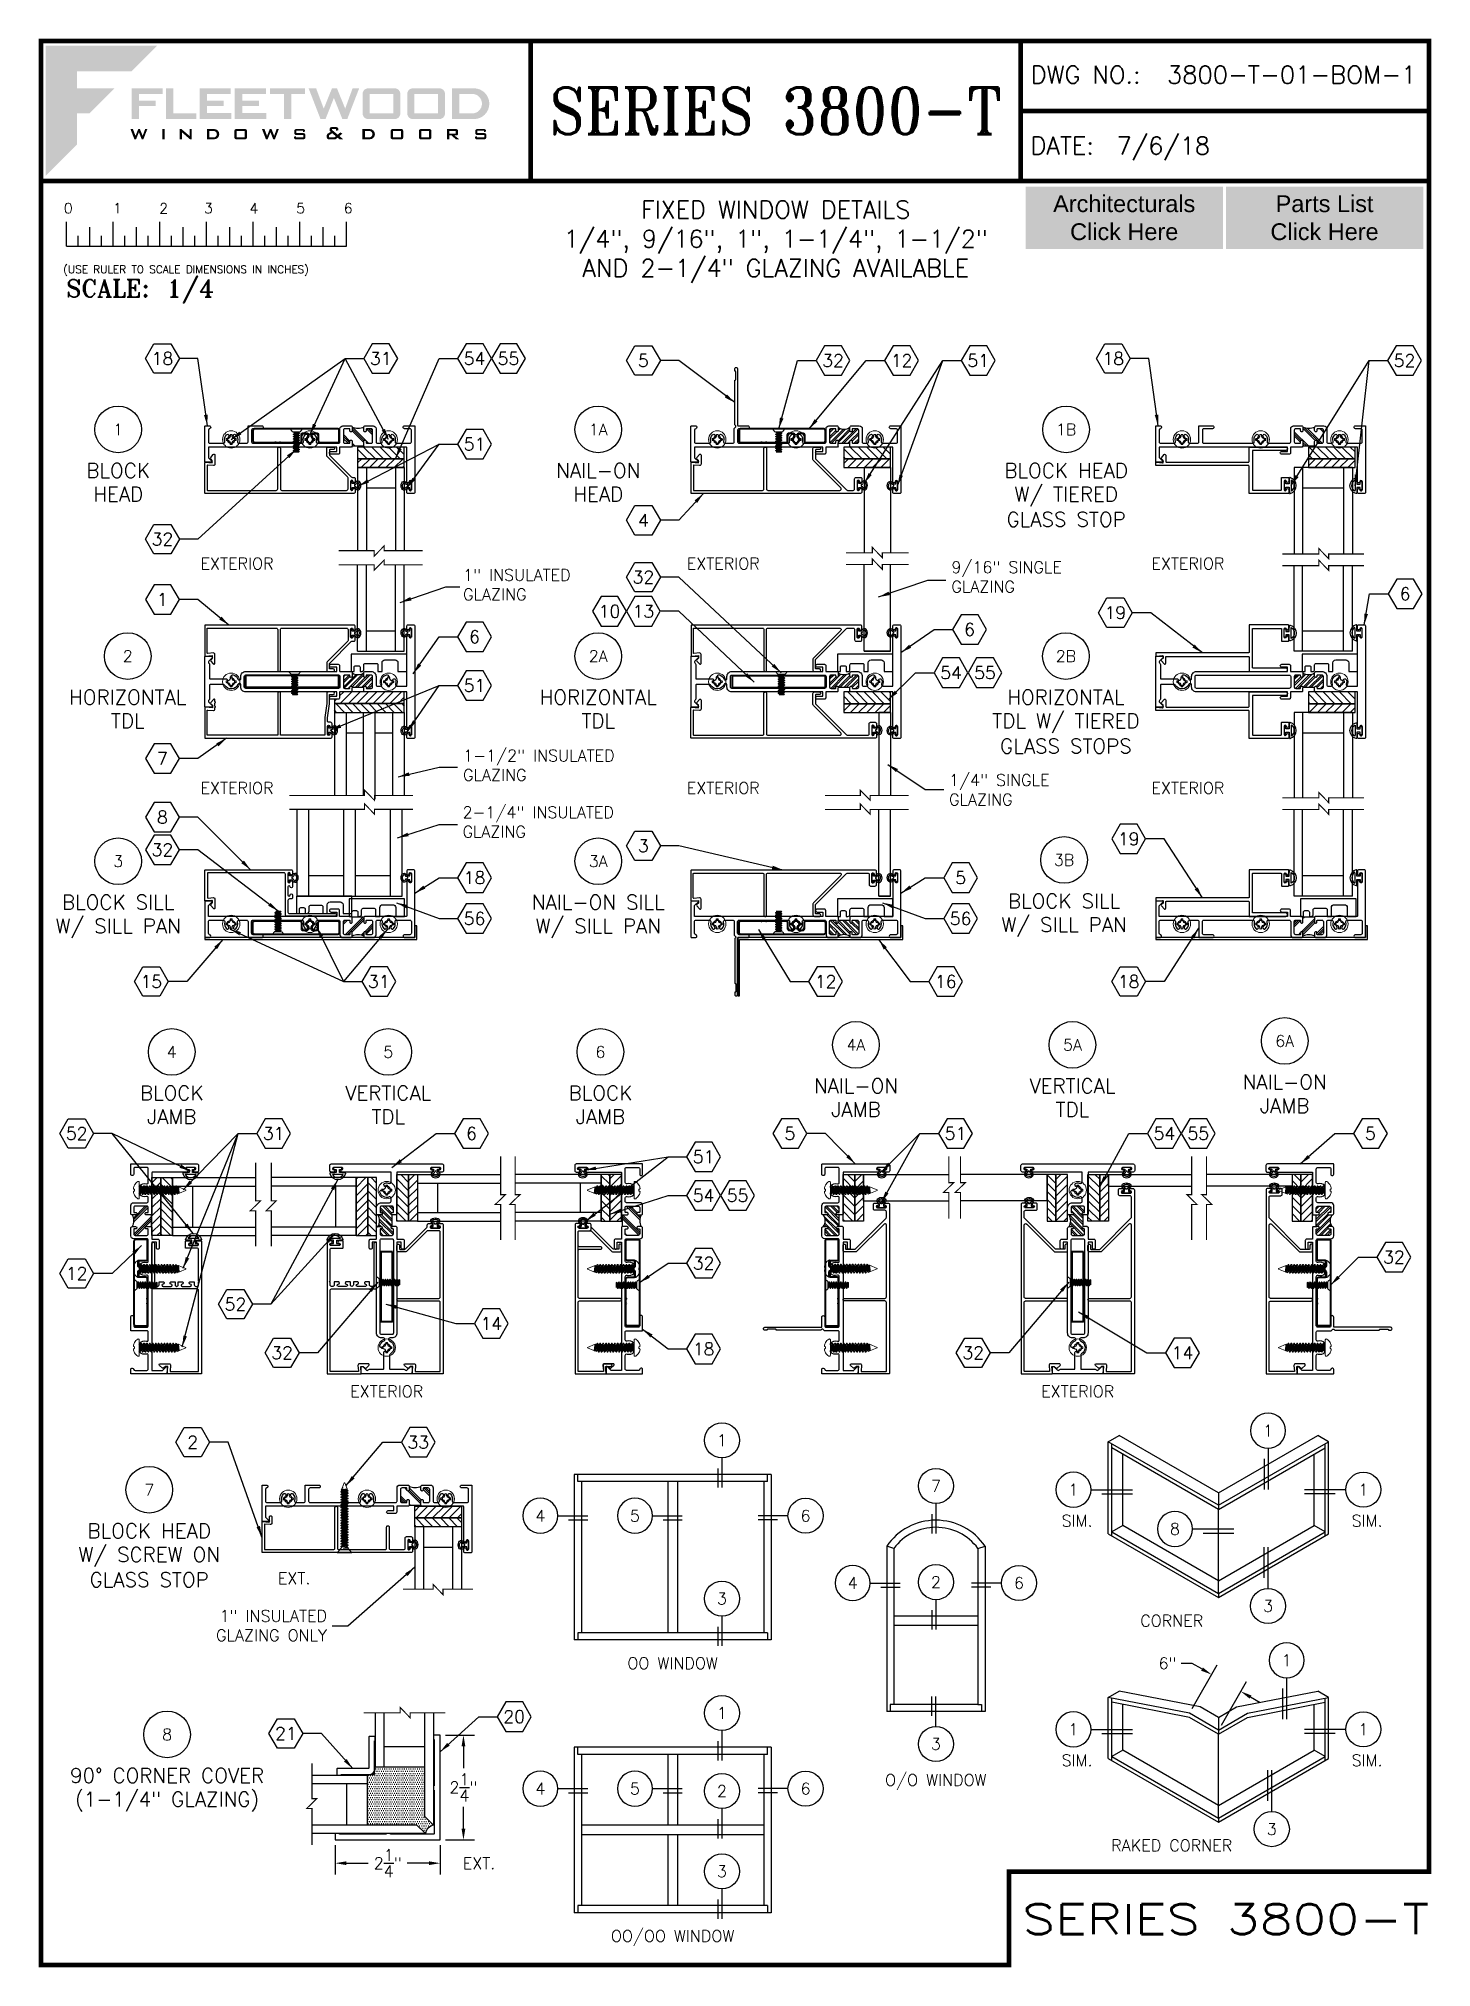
# Paper-space layout 'QUARTER SCALE -BOM-1' of a CAD drawing. Extents: x 0.3 to 7.8, y 0 to 10.3.
# The model-space entities are those that its viewports show. They can reach past a viewport. Long polylines and large blocks are cut down to what shows.
import ezdxf
from ezdxf.enums import TextEntityAlignment as Align

# ---------------------------------------------------------------- set-up
doc = ezdxf.new("R2010")
doc.units = 0
doc.header["$MEASUREMENT"] = 0
doc.layers.get('0').update_dxf_attribs({"linetype": 'CONTINUOUS'})
doc.layers.get('Defpoints').update_dxf_attribs({"linetype": 'CONTINUOUS'})
for name, color, linetype in [('ALUM-RED', 1, 'CONTINUOUS'), ('Ballons', 7, 'CONTINUOUS'), ('DIM', 7, 'CONTINUOUS'), ('ELEV_FRAME', 1, 'CONTINUOUS'), ('ELEV_TEXT', 7, 'CONTINUOUS'), ('FRAME', 1, 'CONTINUOUS'), ('GEOMETRY', 1, 'CONTINUOUS'), ('GLASS', 7, 'CONTINUOUS'), ('MISC.', 7, 'CONTINUOUS'), ('PROFILE NUMBER', 150, 'CONTINUOUS'), ('SEALANT', 8, 'CONTINUOUS'), ('SETTING BLOCKS', 7, 'CONTINUOUS'), ('SETTING_BLOCK', 4, 'CONTINUOUS'), ('TEXT', 7, 'CONTINUOUS'), ('TITLE_BLOCK', 7, 'CONTINUOUS')]:
    doc.layers.add(name, color=color, linetype=linetype)
doc.layers.add('VP', color=40, linetype='CONTINUOUS', plot=False)
doc.layers.get('VP').off()
doc.styles.add('ROMANS', font='romans')
doc.styles.add('ROMANT', font='romant')
doc.styles.add('SIMPLEX-050', font='simplex.shx', dxfattribs={"height": 0.05})
doc.styles.add('SIMPLEX-094', font='simplex.shx', dxfattribs={"height": 0.094})
doc.styles.get("Standard").update_dxf_attribs({"font": 'simplex.shx'})
doc.dimstyles.new('QUARTER SCALE', dxfattribs={"dimtxt": 0.0625, "dimasz": 0.06, "dimexe": 0.06, "dimexo": 0.031, "dimgap": 0.031, "dimtad": 0, "dimtih": 1, "dimtoh": 1, "dimdec": 4, "dimzin": 0, "dimdsep": 46, "dimlunit": 5, "dimtxsty": 'Standard', "dimcen": 0.09, "dimadec": 0, "dimazin": 0, "dimtfac": 1, "dimtdec": 4, "dimtofl": 0, "dimtmove": 0, "dimatfit": 3, "dimfxl": 0, "dimtolj": 1, "dimtzin": 0, "dimarcsym": 0})

psp = doc.layouts.new('QUARTER SCALE -BOM-1')

# ---------------------------------------------------------------- texts
at = {"layer": 'TEXT'}
for tag, p in [('1', (3.9617366, 2.812582)), ('7', (5.10835, 2.567539)), ('2', (5.10835, 2.0522199)), ('3', (3.9617366, 1.9641822)), ('1', (3.9617366, 1.3503714)), ('3', (5.10835, 1.1848037)), ('2', (3.9617366, 0.9324617)), ('3', (3.9617366, 0.5019716))]:
    psp.add_attdef(tag, text='', height=0.062).set_placement(p, align=Align.MIDDLE_CENTER)
for s, p in [('EXTERIOR', (1.3644045, 7.5108814)), ('EXTERIOR', (3.9689884, 7.5108814)), ('EXTERIOR', (6.458929, 7.5108814)), ('EXTERIOR', (1.3644045, 6.3079482)), ('EXTERIOR', (3.9689884, 6.3079482)), ('EXTERIOR', (6.458929, 6.3079482)), ('EXT.', (1.670149, 2.072719)), ('EXT.', (2.6605593, 0.5455162))]:
    psp.add_text(s, height=0.0625, dxfattribs=at).set_placement(p, align=Align.MIDDLE)
for s, p in [('EXTERIOR', (2.1658515, 3.0740737)), ('EXTERIOR', (5.8688203, 3.0740737)), ('CORNER', (6.372476, 1.8454686)), ('OO WINDOW', (3.6979235, 1.6179485)), ('O/O WINDOW', (5.10835, 0.9920007)), ('RAKED CORNER', (6.372476, 0.6409228)), ('OO/OO WINDOW', (3.6979235, 0.1557378))]:
    psp.add_text(s, height=0.0625, dxfattribs=at).set_placement(p, align=Align.MIDDLE_CENTER)
for p in [(5.7819052, 2.3500941), (7.3355188, 2.3500941), (5.7819052, 1.0659227), (7.3355188, 1.0659227)]:
    psp.add_text('SIM.', height=0.0625, dxfattribs=at).set_placement(p)
for s, insert, char_height, width, attachment_point in [('\\A1;FIXED WINDOW DETAILS\\P1/4", 9/16", 1", 1-1/4", 1-1/2"\\PAND 2-1/4" GLAZING AVAILABLE', (4.2505, 9.2356163), 0.094, 2.625, 5), ('1" INSULATED\\PGLAZING', (2.5749039, 7.4808078), 0.0625, 0.645251747, 1), ('9/16" SINGLE\\PGLAZING', (5.1920074, 7.5227426), 0.0625, 0.724498123, 1), ('1-1/2" INSULATED\\PGLAZING', (2.5749659, 6.5130852), 0.0625, 0.930315778, 1), ('1/4" SINGLE\\PGLAZING', (5.1794879, 6.3817189), 0.0625, 1.090593104, 1), ('2-1/4" INSULATED\\PGLAZING', (2.5719142, 6.2089743), 0.0625, 1.0548043, 1), ('1" INSULATED \\PGLAZING ONLY', (1.8459228, 1.8195924), 0.0625, 1.453519921, 6)]:
    psp.add_mtext(s, dxfattribs=dict(at, insert=insert, char_height=char_height, width=width, attachment_point=attachment_point))
at = {"layer": 'TEXT', "color": 5, "char_height": 0.09, "width": 1.026516148, "attachment_point": 5}
for s, insert in [('{\\fArial|b0|i0|c0|p34;Architecturals\\PClick Here}', (6.1174758, 9.3639228)), ('{\\fArial|b0|i0|c0|p34;Parts List\\PClick Here}', (7.1908669, 9.3639228))]:
    psp.add_mtext(s, dxfattribs=dict(at, insert=insert))

msp = doc.modelspace()

# ---------------------------------------------------------------- blocks, each defined once
blk = doc.blocks.new('Quarter')
for p, q in [((0.137, -0.35), (0.137, -0.219)), ((0.2, -0.35), (0.2, -0.294)), ((0.262, -0.35), (0.262, -0.249)), ((0.325, -0.35), (0.325, -0.294)), ((0.387, -0.35), (0.387, -0.219)), ((0.45, -0.35), (0.45, -0.294)), ((0.512, -0.35), (0.512, -0.249)), ((0.575, -0.35), (0.575, -0.294)), ((0.637, -0.35), (0.637, -0.219)), ((0.7, -0.35), (0.7, -0.294)), ((0.762, -0.35), (0.762, -0.249)), ((0.825, -0.35), (0.825, -0.294)), ((0.887, -0.35), (0.887, -0.219)), ((0.95, -0.35), (0.95, -0.294)), ((1.012, -0.35), (1.012, -0.249)), ((1.075, -0.35), (1.075, -0.294)), ((1.137, -0.35), (1.137, -0.219)), ((1.2, -0.35), (1.2, -0.294)), ((1.262, -0.35), (1.262, -0.249)), ((1.325, -0.35), (1.325, -0.294)), ((1.387, -0.35), (1.387, -0.219)), ((1.45, -0.35), (1.45, -0.294)), ((1.512, -0.35), (1.512, -0.249)), ((1.575, -0.35), (1.575, -0.294)), ((1.637, -0.35), (1.637, -0.219)), ((0.137, -0.35), (1.637, -0.35))]:
    blk.add_line(p, q)
for s, p in [('0', (0.123, -0.174)), ('1', (0.387, -0.174)), ('2', (0.634, -0.175)), ('3', (0.874, -0.174)), ('4', (1.118, -0.175)), ('5', (1.368, -0.174)), ('6', (1.623, -0.174))]:
    blk.add_text(s, height=0.055).set_placement(p)
at = {"style": 'ROMANS'}
blk.add_text('(USE RULER TO SCALE DIMENSIONS IN INCHES)', height=0.04115, dxfattribs=at).set_placement((0.12, -0.495))
blk = doc.blocks.new('Fleetwood_Logo_6-10-15')
h = blk.add_hatch(color=154)
h.dxf.hatch_style = 1
h.paths.add_polyline_path([(0.2526, -0.0017), (0.0019, -0.0017), (0.0019, -0.2942), (0.0725, -0.2236), (0.0725, -0.1535), (0.1007, -0.1535), (0.1567, -0.0976), (0.0725, -0.0976), (0.0725, -0.0596), (0.1946, -0.0596)])
h = blk.add_hatch(color=251)
h.dxf.hatch_style = 1
h.paths.add_polyline_path([(0.2487, -0.1256), (0.2112, -0.1256), (0.2112, -0.1102), (0.2647, -0.1102), (0.2647, -0.0976), (0.1946, -0.0976), (0.1946, -0.1667), (0.2112, -0.1667), (0.2112, -0.1377), (0.2487, -0.1377)])
h = blk.add_hatch(color=251)
h.dxf.hatch_style = 1
h.paths.add_polyline_path([(0.2886, -0.0976), (0.272, -0.0976), (0.272, -0.1667), (0.3401, -0.1667), (0.3401, -0.1535), (0.2886, -0.1535)])
h = blk.add_hatch(color=251)
h.dxf.hatch_style = 1
h.paths.add_polyline_path([(0.4175, -0.0976), (0.3474, -0.0976), (0.3474, -0.1667), (0.4185, -0.1667), (0.4185, -0.1534), (0.364, -0.1534), (0.364, -0.1377), (0.4015, -0.1377), (0.4015, -0.1256), (0.364, -0.1256), (0.364, -0.1102), (0.4175, -0.1102)])
h = blk.add_hatch(color=251)
h.dxf.hatch_style = 1
h.paths.add_polyline_path([(0.4965, -0.0976), (0.4264, -0.0976), (0.4264, -0.1667), (0.4975, -0.1667), (0.4975, -0.1534), (0.443, -0.1534), (0.443, -0.1377), (0.4804, -0.1377), (0.4804, -0.1256), (0.443, -0.1256), (0.443, -0.1102), (0.4965, -0.1102)])
h = blk.add_hatch(color=251)
h.dxf.hatch_style = 1
h.paths.add_polyline_path([(0.5842, -0.0976), (0.5054, -0.0976), (0.5054, -0.1102), (0.5365, -0.1102), (0.5365, -0.1667), (0.5531, -0.1667), (0.5531, -0.1102), (0.5842, -0.1102)])
h = blk.add_hatch(color=251)
h.dxf.hatch_style = 1
h.paths.add_polyline_path([(0.6089, -0.0976), (0.5921, -0.0976), (0.6188, -0.1667), (0.63, -0.1667), (0.6489, -0.1192), (0.6679, -0.1667), (0.6789, -0.1667), (0.7056, -0.0976), (0.6908, -0.0976), (0.6742, -0.1433), (0.6558, -0.0976), (0.6446, -0.0976), (0.6261, -0.1433)])
h = blk.add_hatch(color=251)
h.dxf.hatch_style = 1
h.paths.add_polyline_path([(0.7853, -0.0976), (0.726, -0.0976, 0.414214), (0.7133, -0.1102), (0.7133, -0.154, 0.414214), (0.726, -0.1667), (0.7853, -0.1667, 0.414214), (0.798, -0.154), (0.798, -0.1102, 0.414214)])
h.paths.add_polyline_path([(0.7819, -0.1102), (0.7819, -0.154), (0.7294, -0.154), (0.7294, -0.1102)], flags=16)
h = blk.add_hatch(color=251)
h.dxf.hatch_style = 1
h.paths.add_polyline_path([(0.8856, -0.0976), (0.8262, -0.0976, 0.414214), (0.8136, -0.1102), (0.8136, -0.154, 0.414214), (0.8262, -0.1667), (0.8856, -0.1667, 0.414214), (0.8982, -0.154), (0.8982, -0.1102, 0.414214)])
h.paths.add_polyline_path([(0.8822, -0.1102), (0.8822, -0.154), (0.8296, -0.154), (0.8296, -0.1102)], flags=16)
h = blk.add_hatch(color=251)
h.dxf.hatch_style = 1
h.paths.add_polyline_path([(0.9632, -0.0976), (0.914, -0.0976), (0.914, -0.1667), (0.9632, -0.1667, 1)])
h.paths.add_polyline_path([(0.9301, -0.1102), (0.9593, -0.1102, -1), (0.9593, -0.154), (0.9301, -0.154)], flags=16)
h = blk.add_hatch(color=7)
h.dxf.hatch_style = 1
h.paths.add_polyline_path([(0.2301, -0.1891), (0.2251, -0.1891), (0.2196, -0.2043), (0.2134, -0.1891), (0.2097, -0.1891), (0.2035, -0.2043), (0.1978, -0.1891), (0.1922, -0.1891), (0.2011, -0.2121), (0.2048, -0.2121), (0.2112, -0.1963), (0.2175, -0.2121), (0.2212, -0.2121)])
h = blk.add_hatch(color=7)
h.dxf.hatch_style = 1
h.paths.add_polyline_path([(0.2691, -0.1891), (0.2637, -0.1891), (0.2637, -0.2118), (0.2637, -0.2121), (0.2691, -0.2121)])
h = blk.add_hatch(color=7)
h.dxf.hatch_style = 1
h.paths.add_polyline_path([(0.3077, -0.1964), (0.3259, -0.2121), (0.3298, -0.2121), (0.3298, -0.1891), (0.325, -0.1891), (0.325, -0.2047), (0.3067, -0.1891), (0.3029, -0.1891), (0.3029, -0.2121), (0.3077, -0.2121)])
h = blk.add_hatch(color=7)
h.dxf.hatch_style = 1
h.paths.add_polyline_path([(0.3801, -0.1891), (0.3637, -0.1891), (0.3637, -0.2121), (0.3801, -0.2121, 1)])
h.paths.add_polyline_path([(0.3691, -0.2079), (0.3691, -0.1933), (0.3788, -0.1933, -1), (0.3788, -0.2079)], flags=16)
h = blk.add_hatch(color=7)
h.dxf.hatch_style = 1
h.paths.add_polyline_path([(0.4537, -0.2079), (0.4537, -0.1933, 0.414214), (0.4495, -0.1891), (0.4297, -0.1891, 0.414214), (0.4255, -0.1933), (0.4255, -0.2079, 0.414214), (0.4297, -0.2121), (0.4495, -0.2121, 0.414214)])
h.paths.add_polyline_path([(0.4308, -0.2079), (0.4308, -0.1933), (0.4484, -0.1933), (0.4484, -0.2079)], flags=16)
h = blk.add_hatch(color=7)
h.dxf.hatch_style = 1
h.paths.add_polyline_path([(0.5253, -0.1891), (0.5203, -0.1891), (0.5148, -0.2043), (0.5087, -0.1891), (0.5049, -0.1891), (0.4988, -0.2043), (0.493, -0.1891), (0.4874, -0.1891), (0.4963, -0.2121), (0.5001, -0.2121), (0.5064, -0.1963), (0.5127, -0.2121), (0.5164, -0.2121)])
h = blk.add_hatch(color=7)
h.dxf.hatch_style = 1
h.paths.add_polyline_path([(0.5801, -0.1891), (0.5643, -0.1891, 0.414214), (0.56, -0.1933), (0.56, -0.1981, 0.414214), (0.5643, -0.2024), (0.58, -0.2024), (0.58, -0.2078), (0.5637, -0.2078), (0.5637, -0.2052), (0.5591, -0.2062), (0.5591, -0.2078, 0.414214), (0.5634, -0.2121), (0.5805, -0.2121, 0.414214), (0.5848, -0.2078), (0.5848, -0.2024, 0.414214), (0.5805, -0.1982), (0.5648, -0.1982), (0.5648, -0.193), (0.5798, -0.193), (0.5798, -0.1958), (0.5843, -0.1948), (0.5843, -0.1933, 0.414214)])
h = blk.add_hatch(color=7)
h.dxf.hatch_style = 1
h.paths.add_polyline_path([(0.645, -0.1913, -0.222262), (0.6447, -0.1906), (0.6447, -0.1892), (0.6535, -0.1892), (0.6535, -0.193), (0.6587, -0.1918), (0.6587, -0.189, 0.414214), (0.6544, -0.1847), (0.6437, -0.1847, 0.414214), (0.6394, -0.189), (0.6394, -0.1922, 0.222262), (0.6407, -0.1948), (0.6415, -0.1955), (0.6345, -0.1998, 0.260684), (0.6329, -0.2027), (0.6329, -0.2078, 0.414214), (0.6372, -0.2121), (0.6514, -0.2121, 0.17577), (0.6536, -0.2113), (0.657, -0.2085), (0.6614, -0.2121), (0.6699, -0.2121), (0.6613, -0.2049), (0.6676, -0.1997), (0.6637, -0.1964), (0.6574, -0.2017)])
h.paths.add_polyline_path([(0.6532, -0.2052), (0.6509, -0.2072, -0.17577), (0.6502, -0.2074), (0.6382, -0.2074), (0.6382, -0.2033, -0.260684), (0.6387, -0.2025), (0.6451, -0.1985)], flags=16)
h = blk.add_hatch(color=7)
h.dxf.hatch_style = 1
h.paths.add_polyline_path([(0.7294, -0.1891), (0.713, -0.1891), (0.713, -0.2121), (0.7294, -0.2121, 1)])
h.paths.add_polyline_path([(0.7184, -0.2079), (0.7184, -0.1933), (0.7281, -0.1933, -1), (0.7281, -0.2079)], flags=16)
h = blk.add_hatch(color=7)
h.dxf.hatch_style = 1
h.paths.add_polyline_path([(0.8045, -0.2079), (0.8045, -0.1933, 0.414214), (0.8003, -0.1891), (0.7805, -0.1891, 0.414214), (0.7763, -0.1933), (0.7763, -0.2079, 0.414214), (0.7805, -0.2121), (0.8003, -0.2121, 0.414214)])
h.paths.add_polyline_path([(0.7816, -0.2079), (0.7816, -0.1933), (0.7992, -0.1933), (0.7992, -0.2079)], flags=16)
h = blk.add_hatch(color=7)
h.dxf.hatch_style = 1
h.paths.add_polyline_path([(0.8678, -0.2079), (0.8678, -0.1933, 0.414214), (0.8636, -0.1891), (0.8438, -0.1891, 0.414214), (0.8396, -0.1933), (0.8396, -0.2079, 0.414214), (0.8438, -0.2121), (0.8636, -0.2121, 0.414214)])
h.paths.add_polyline_path([(0.8449, -0.2079), (0.8449, -0.1933), (0.8624, -0.1933), (0.8624, -0.2079)], flags=16)
h = blk.add_hatch(color=7)
h.dxf.hatch_style = 1
h.paths.add_polyline_path([(0.9277, -0.1993), (0.9277, -0.1933, 0.414214), (0.9235, -0.1891), (0.9028, -0.1891), (0.9028, -0.2121), (0.9082, -0.2121), (0.9082, -0.2035), (0.9131, -0.2035), (0.9224, -0.2121), (0.9303, -0.2121), (0.9197, -0.2035), (0.9235, -0.2035, 0.414214)])
h.paths.add_polyline_path([(0.9082, -0.1993), (0.9082, -0.1933), (0.9214, -0.1933, -0.414214), (0.9224, -0.1943), (0.9224, -0.1983, -0.414214), (0.9214, -0.1993)], flags=16)
h = blk.add_hatch(color=7)
h.dxf.hatch_style = 1
h.paths.add_polyline_path([(0.9867, -0.1982), (0.971, -0.1982), (0.971, -0.193), (0.9859, -0.193), (0.9859, -0.1958), (0.9905, -0.1948), (0.9905, -0.1933, 0.414214), (0.9863, -0.1891), (0.9705, -0.1891, 0.414214), (0.9662, -0.1933), (0.9662, -0.1981, 0.414214), (0.9705, -0.2024), (0.9862, -0.2024), (0.9862, -0.2078), (0.9699, -0.2078), (0.9699, -0.2052), (0.9653, -0.2062), (0.9653, -0.2078, 0.414214), (0.9696, -0.2121), (0.9867, -0.2121, 0.414214), (0.991, -0.2078), (0.991, -0.2024, 0.414214)])
blk = doc.blocks.new('A-SIZE_P_QS')
at = {"const_width": 0.025}
blk.add_lwpolyline([(7.751, 0.5), (7.751, 10.312), (0.313, 10.312), (0.313, 0), (5.501, 0), (5.501, 0.5)], close=True, dxfattribs=at)
for points in [[(2.938, 10.312), (2.938, 9.562)], [(5.563, 10.312), (5.563, 9.562)], [(5.563, 9.937), (7.751, 9.937)], [(0.313, 9.562), (7.751, 9.562)]]:
    blk.add_lwpolyline(points, dxfattribs=at)
at = {"xscale": 2.387023416083395, "yscale": 2.387023416083395, "zscale": 2.387023416083395}
blk.add_blockref('Fleetwood_Logo_6-10-15', (0.334, 10.291), dxfattribs=at)
blk.add_blockref('Quarter', (0.313, 9.562))
at = {"style": 'SIMPLEX-094'}
for s, p in [('DWG NO.:', (5.617, 10.084)), ('DATE:', (5.616, 9.704))]:
    blk.add_text(s, height=0.094, dxfattribs=at).set_placement(p)
for tag, p, style in [('DWG_NO', (6.346, 10.084), 'SIMPLEX-094'), ('DATE', (6.077, 9.704), 'SIMPLEX-094'), ('SCALE', (0.988, 8.939), 'ROMANT')]:
    blk.add_attdef(tag, p, '', height=0.094, dxfattribs=dict(style=style))
for tag, height, style, width, p, p2 in [('DWG_NO_F', 0.094, 'SIMPLEX-094', 1.745692, (6.347, 10.084), (7.683, 10.084)), ('PRODUCT', 0.25, 'ROMANT', 1.349007, (3.038, 9.812), (5.463, 9.812)), ('PRODUCT', 0.16, 'SIMPLEX-050', 20.447274, (5.57, 0.167), (7.751, 0.167))]:
    blk.add_attdef(tag, text='', height=height, dxfattribs=dict(style=style, width=width)).set_placement(p, p2, align=Align.FIT)
at = {"layer": 'TITLE_BLOCK', "style": 'ROMANT'}
blk.add_text('SCALE:', height=0.094, dxfattribs=at).set_placement((0.449, 8.939))
blk = doc.blocks.new('sectball')
blk.add_circle((0, 0), 0.125)
blk.add_attdef('NO', text='', height=0.062).set_placement((0, 0), align=Align.MIDDLE_CENTER)
for tag, p in [('LINE1', (0, -0.259)), ('LINE2', (0, -0.386)), ('LINE3', (0, -0.521))]:
    blk.add_attdef(tag, text='', height=0.078).set_placement(p, align=Align.CENTER)
blk = doc.blocks.new('BOM-HEX')
at = {"layer": 'Ballons', "color": 7}
blk.add_lwpolyline([(0.242, 0), (0.182, 0.105), (0.061, 0.105), (0, 0), (0.061, -0.105), (0.182, -0.105)], close=True, dxfattribs=at)
at = {"layer": 'Ballons', "flags": 4}
blk.add_attdef('NUMBER', text='', height=0.09, dxfattribs=at).set_placement((0.121, 0), align=Align.MIDDLE_CENTER)
blk = doc.blocks.new('Ballon- lines up')
for p, q in [((-0.022, 0.151), (-0.022, 0.316)), ((0, 0.094), (0, 0.316))]:
    blk.add_line(p, q)
blk.add_circle((0, 0), 0.094)
blk.add_attdef('NO', text='', height=0.062).set_placement((0, 0), align=Align.MIDDLE_CENTER)
blk = doc.blocks.new('Ballon- lines left')
for p, q in [((-0.094, 0), (-0.316, 0)), ((-0.151, -0.022), (-0.316, -0.022))]:
    blk.add_line(p, q)
blk.add_circle((0, 0), 0.094)
blk.add_attdef('NO', text='', height=0.062).set_placement((0, 0), align=Align.MIDDLE_CENTER)
blk = doc.blocks.new('*D268')
at = {"layer": 'Defpoints', "color": 0}
for p in [(6.586, 1.557), (6.467, 1.35), (6.622, 1.26)]:
    blk.add_point(p, dxfattribs=at)
at = {"layer": 'DIM', "color": 0, "lineweight": -2}
for p, q in [((6.482, 1.617), (6.422, 1.617)), ((6.534, 1.587), (6.482, 1.617)), ((6.482, 1.376), (6.616, 1.609)), ((6.638, 1.286), (6.772, 1.519)), ((6.794, 1.437), (6.846, 1.407))]:
    blk.add_line(p, q, dxfattribs=at)
at = {"layer": 'DIM', "color": 0}
for points in [[(6.539, 1.595), (6.529, 1.578), (6.586, 1.557)], [(6.799, 1.445), (6.789, 1.428), (6.742, 1.467)]]:
    blk.add_solid(points, dxfattribs=at)
at = {"layer": 'DIM', "color": 0, "insert": (6.35, 1.617), "char_height": 0.0625, "attachment_point": 5}
blk.add_mtext('\\A1;6"', dxfattribs=at)
blk = doc.blocks.new('Ballon- lines right')
for p, q in [((0.094, 0), (0.254, 0)), ((0.151, 0.022), (0.254, 0.022))]:
    blk.add_line(p, q)
blk.add_circle((0, 0), 0.094)
blk.add_attdef('NO', text='', height=0.062).set_placement((0, 0), align=Align.MIDDLE_CENTER)
blk = doc.blocks.new('*D269')
at = {"layer": 'Ballons', "color": 0, "lineweight": -2}
for p, q in [((1.89, 0.642), (1.89, 0.486)), ((2.452, 0.642), (2.452, 0.486)), ((1.95, 0.546), (2.067, 0.546)), ((2.392, 0.546), (2.275, 0.546))]:
    blk.add_line(p, q, dxfattribs=at)
at = {"layer": 'Ballons', "color": 0}
for points in [[(1.95, 0.556), (1.95, 0.536), (1.89, 0.546)], [(2.392, 0.556), (2.392, 0.536), (2.452, 0.546)]]:
    blk.add_solid(points, dxfattribs=at)
at = {"layer": 'Defpoints', "color": 0}
for p in [(1.89, 0.673), (2.452, 0.673), (1.89, 0.546)]:
    blk.add_point(p, dxfattribs=at)
at = {"layer": 'Ballons', "color": 0, "insert": (2.171, 0.546), "char_height": 0.0625, "attachment_point": 5}
blk.add_mtext('\\A1;2{\\H1.000000x;\\S1/4;}"', dxfattribs=at)
blk = doc.blocks.new('*D270')
at = {"layer": 'Ballons', "color": 0, "lineweight": -2}
for p, q in [((2.481, 1.233), (2.637, 1.233)), ((2.577, 1.173), (2.577, 1.056)), ((2.577, 0.731), (2.577, 0.848)), ((2.481, 0.671), (2.637, 0.671))]:
    blk.add_line(p, q, dxfattribs=at)
at = {"layer": 'Ballons', "color": 0}
for points in [[(2.567, 1.173), (2.587, 1.173), (2.577, 1.233)], [(2.567, 0.731), (2.587, 0.731), (2.577, 0.671)]]:
    blk.add_solid(points, dxfattribs=at)
at = {"layer": 'Defpoints', "color": 0}
for p in [(2.45, 1.233), (2.577, 1.233), (2.45, 0.671)]:
    blk.add_point(p, dxfattribs=at)
at = {"layer": 'Ballons', "color": 0, "insert": (2.577, 0.952), "char_height": 0.0625, "attachment_point": 5}
blk.add_mtext('\\A1;2{\\H1.000000x;\\S1/4;}"', dxfattribs=at)
blk = doc.blocks.new('3801 1 INCH GLASS STOP')
blk.add_lwpolyline([(2.741, 0.327, -0.414214), (2.769, 0.299, -0.414214), (2.741, 0.271), (2.669, 0.271, 0.414214), (2.659, 0.261), (2.659, 0.167, 0.198912), (2.668, 0.145), (3.128, -0.315, 0.198912), (3.15, -0.324), (3.183, -0.324, -0.414214), (3.214, -0.355), (3.214, -0.408, -0.414214), (3.189, -0.433, -0.399638), (3.164, -0.41, 0.400364), (3.139, -0.386, 0.414214), (3.114, -0.411), (3.114, -0.581, 0.414214), (3.139, -0.606), (3.139, -0.606, 0.399638), (3.164, -0.582, -0.399638), (3.189, -0.558, -0.414214), (3.214, -0.583), (3.214, -0.637, -0.414214), (3.183, -0.668), (-0.001, -0.668, -0.414214), (-0.011, -0.658), (-0.011, -0.01, -0.440011), (0, 0), (0.149, -0.013), (0.149, 0.04), (0.115, 0.074, -0.395486), (0.114, 0.102), (0.17, 0.165, -0.691708), (0.205, 0.152), (0.205, -0.04, -0.440011), (0.171, -0.071), (0.05, -0.061, 0.440011), (0.039, -0.071), (0.039, -0.593, 0.414214), (0.049, -0.603), (1.52, -0.603, 0.414214), (1.551, -0.572), (1.551, 0.299, -0.414214), (1.579, 0.327, -0.414214), (1.607, 0.299), (1.607, -0.572, 0.414214), (1.638, -0.603), (3.027, -0.603, 0.414214), (3.058, -0.572), (3.058, -0.337, 0.198912), (3.049, -0.315), (2.612, 0.122, -0.198912), (2.603, 0.144), (2.603, 0.296, -0.414214), (2.634, 0.327)], format="xyb", close=True)
blk = doc.blocks.new('3806 MULLION')
h = blk.add_hatch()
h.set_pattern_fill('ANSI32', color=256, scale=0.25, style=0)
h.set_pattern_definition([(45, (-1.96831, -4.979215), (-0.0662913, 0.0662913), []), (45, (-1.92411, -4.979215), (-0.0662913, 0.0662913), [])])
h.paths.add_polyline_path([(-1.369, 0.094, -0.414214), (-1.394, 0.118), (-1.394, 0.134, 0.414214), (-1.404, 0.144), (-1.5, 0.144, 0.414214), (-1.531, 0.113), (-1.531, -0.113, 0.414214), (-1.5, -0.143), (-1.404, -0.143, 0.414214), (-1.394, -0.133), (-1.394, -0.118, -0.414214), (-1.369, -0.094, -0.414214), (-1.344, -0.118), (-1.093, -0.118, -0.414214), (-1.068, -0.094, -0.414214), (-1.043, -0.118), (-1.043, -0.133, 0.414214), (-1.033, -0.143), (-0.937, -0.143, 0.414214), (-0.906, -0.113), (-0.906, 0.113, 0.414214), (-0.937, 0.144), (-1.033, 0.144, 0.414214), (-1.043, 0.134), (-1.043, 0.118, -0.414214), (-1.068, 0.094, -0.414214), (-1.093, 0.118), (-1.093, 0.188, -0.275826), (-1.344, 0.188), (-1.344, 0.118, -0.414214)])
for p, q in [((-1.344, -0.118), (-1.093, -0.118)), ((-1.344, -0.203), (-1.344, -0.133))]:
    blk.add_line(p, q)
for points in [[(-1.093, -0.133), (-1.093, -0.118, -0.414214), (-1.068, -0.094, -0.414214), (-1.043, -0.118), (-1.043, -0.133, 0.414214), (-1.033, -0.143), (-0.937, -0.143, 0.414214), (-0.906, -0.113), (-0.906, 0.113, 0.414214), (-0.937, 0.144), (-1.033, 0.144, 0.414214), (-1.043, 0.134), (-1.043, 0.118, -0.414214), (-1.068, 0.094, -0.414214), (-1.093, 0.118), (-1.093, 0.188, -0.414214), (-1.062, 0.219), (-0.937, 0.219, -0.414214), (-0.831, 0.113), (-0.831, -0.062, 0.414214), (-0.8, -0.094), (-0.738, -0.094, 0.517938), (-0.709, -0.052, -0.42659), (-0.608, 0.149, -0.510157), (-0.56, 0.113), (-0.56, 0.112, -0.323599), (-0.586, 0.077, 2.284894), (-0.483, 0.018, -0.323599), (-0.466, 0.058), (-0.465, 0.058, -0.510157), (-0.41, 0.035, -0.142368), (-0.415, -0.052, 0.517938), (-0.386, -0.094), (-0.175, -0.094), (-0.175, 0.91), (-0.175, 0.961, -0.414214), (-0.15, 0.986, -0.399638), (-0.125, 0.962, 0.399638), (-0.1, 0.939), (-0.1, 0.939, 0.414214), (-0.075, 0.964), (-0.075, 1.134, 0.414214), (-0.1, 1.159), (-0.1, 1.159, 0.399638), (-0.125, 1.135, -0.399638), (-0.15, 1.111), (-0.15, 1.111, -0.414214), (-0.175, 1.136), (-0.175, 1.188, -0.414214), (-0.144, 1.219), (-0.031, 1.219, -0.414214), (0, 1.188), (0, 0), (0, -1.188, -0.414214), (-0.031, -1.219), (-0.144, -1.219, -0.414214), (-0.175, -1.188), (-0.175, -1.136, -0.414214), (-0.15, -1.111), (-0.15, -1.111, -0.399638), (-0.125, -1.135, 0.399638), (-0.1, -1.159), (-0.1, -1.159, 0.414214), (-0.075, -1.133), (-0.075, -0.964, 0.414214), (-0.1, -0.938), (-0.1, -0.938, 0.399638), (-0.125, -0.962, -0.399638), (-0.15, -0.986, -0.414214), (-0.175, -0.961), (-0.175, -0.909), (-0.175, -0.219), (-1.078, -0.219), (-1.093, -0.203)], [(-3.625, -0.143, -0.414214), (-3.656, -0.113), (-3.656, 0.113, -0.414214), (-3.625, 0.144), (-1.637, 0.144, -0.414214), (-1.606, 0.113), (-1.606, -0.113, -0.414214), (-1.637, -0.143)]]:
    blk.add_lwpolyline(points, format="xyb", close=True)
blk.add_lwpolyline([(-1.344, -0.203), (-1.359, -0.219), (-1.612, -0.219), (-1.612, -0.344, -0.414214), (-1.643, -0.374), (-1.799, -0.374, -0.414214), (-1.83, -0.344, -0.414214), (-1.799, -0.312), (-1.674, -0.312), (-1.674, -0.219), (-3.625, -0.219, -0.414214), (-3.731, -0.113), (-3.731, -0.068, 0.414214), (-3.762, -0.037), (-3.764, -0.037, 0.308174), (-3.793, -0.057, -0.627979), (-4.073, -0.078, 0.267949), (-4.1, -0.062), (-4.39, -0.062, 0.414214), (-4.4, -0.072), (-4.4, -0.37, -0.237131), (-4.413, -0.395, 0.457629), (-4.416, -0.441), (-4.346, -0.511, -0.668179), (-4.36, -0.546), (-4.49, -0.546, -0.414214), (-4.5, -0.535), (-4.5, 0), (-4.5, 0.536, -0.414214), (-4.49, 0.546), (-4.36, 0.546, -0.668179), (-4.346, 0.511), (-4.416, 0.441, 0.457629), (-4.413, 0.395, -0.237131), (-4.4, 0.37), (-4.4, 0.073, 0.414214), (-4.39, 0.063), (-4.045, 0.063, -0.500407), (-4.016, 0.023, 2.386509), (-3.914, 0.077, -0.326072), (-3.94, 0.113, -0.502305), (-3.892, 0.149, -0.227368), (-3.793, 0.057, 0.308174), (-3.764, 0.038), (-3.762, 0.038, 0.414214), (-3.731, 0.069), (-3.731, 0.113, -0.414214), (-3.625, 0.219), (-1.674, 0.219), (-1.674, 0.313), (-1.799, 0.313, -0.414214), (-1.83, 0.344, -0.414214), (-1.799, 0.375), (-1.643, 0.375, -0.414214), (-1.612, 0.344), (-1.612, 0.228, 0.414214), (-1.602, 0.219), (-1.375, 0.219, -0.414214), (-1.344, 0.188), (-1.344, 0.118, -0.414214), (-1.369, 0.094, -0.414214), (-1.394, 0.118), (-1.394, 0.134, 0.414214), (-1.404, 0.144), (-1.5, 0.144, 0.414214), (-1.531, 0.113), (-1.531, -0.113, 0.414214), (-1.5, -0.143), (-1.404, -0.143, 0.414214), (-1.394, -0.133), (-1.394, -0.118, -0.414214), (-1.369, -0.094, -0.414214), (-1.344, -0.118), (-1.344, -0.133)], format="xyb")
blk.add_arc((-1.219, 0.398), 0.245, 239.1595, 300.8405)
blk = doc.blocks.new('3800 NAIL-ON FRAME')
h = blk.add_hatch()
h.set_pattern_fill('ANSI32', color=256, scale=0.25, style=0)
h.set_pattern_definition([(45, (-3.29232, -6.189), (-0.0662913, 0.0662913), []), (45, (-3.24812, -6.189), (-0.0662913, 0.0662913), [])])
h.paths.add_polyline_path([(2.143, 0.361, 0.414214), (2.112, 0.392), (2.017, 0.392, 0.414214), (2.006, 0.382), (2.006, 0.351, -0.414214), (1.982, 0.326, -0.414214), (1.956, 0.351), (1.956, 0.423, -0.324768), (1.706, 0.423), (1.706, 0.351, -0.414214), (1.681, 0.326, -0.414214), (1.655, 0.351), (1.655, 0.382, 0.414214), (1.645, 0.392), (1.549, 0.392, 0.414214), (1.518, 0.361), (1.518, 0.111, 0.414214), (1.549, 0.08), (1.645, 0.08, 0.414214), (1.655, 0.09), (1.655, 0.121, -0.414214), (1.681, 0.146, -0.414214), (1.706, 0.121), (1.706, 0.09, 0.414214), (1.715, 0.08), (1.946, 0.08, 0.414214), (1.956, 0.09), (1.956, 0.121, -0.414214), (1.982, 0.146, -0.414214), (2.006, 0.121), (2.006, 0.09, 0.414214), (2.017, 0.08), (2.112, 0.08, 0.414214), (2.143, 0.111)])
blk.add_line((1.706, 0.015), (1.706, 0.09))
blk.add_lwpolyline([(1.706, 0.015), (1.691, 0), (1.437, 0), (1.437, -0.125, -0.414214), (1.407, -0.156), (1.251, -0.156, -0.414214), (1.22, -0.125, -0.414214), (1.251, -0.094), (1.376, -0.094), (1.376, 0), (-1.376, 0), (-1.376, -0.224, 0.198912), (-1.373, -0.231), (-1.293, -0.31, -0.668179), (-1.3, -0.327), (-1.441, -0.327, -0.414214), (-1.451, -0.317), (-1.451, 0.444, -0.414214), (-1.441, 0.454), (-1.357, 0.454, -0.414214), (-1.326, 0.423, -0.358249), (-1.35, 0.393, 0.358249), (-1.376, 0.362), (-1.376, 0.111, 0.414214), (-1.345, 0.08), (-1.055, 0.08, 0.5024), (-1.025, 0.12, -0.280293), (-0.988, 0.264, -0.498955), (-0.939, 0.256, -0.334263), (-0.945, 0.219, 2.470836), (-0.832, 0.219, -0.334263), (-0.838, 0.256), (-0.838, 0.256, -0.498955), (-0.789, 0.264, -0.280293), (-0.752, 0.12, 0.5024), (-0.722, 0.08), (-0.556, 0.08, 0.414214), (-0.525, 0.111), (-0.525, 0.399), (-0.491, 0.434), (-0.491, 0.454), (-0.513, 0.476), (-0.513, 1.426, -0.443866), (-0.501, 1.436, 0.443866), (-0.491, 1.446), (-0.491, 1.614, 0.414214), (-0.501, 1.624), (-0.502, 1.624, -0.414214), (-0.513, 1.634), (-0.513, 1.673, -0.414214), (-0.482, 1.704, -0.414214), (-0.451, 1.673), (-0.451, 0.464, 0.414214), (-0.441, 0.454), (-0.232, 0.454, -0.414214), (-0.201, 0.423, -0.414214), (-0.232, 0.392), (-0.419, 0.392, 0.414214), (-0.451, 0.361), (-0.451, 0.111, 0.414214), (-0.419, 0.08), (0.633, 0.08, 0.5024), (0.663, 0.12, -0.280293), (0.7, 0.264, -0.498955), (0.749, 0.256, -0.334263), (0.743, 0.219, 2.470836), (0.856, 0.219, -0.334263), (0.85, 0.256, -0.498955), (0.899, 0.264, -0.280293), (0.936, 0.12, 0.5024), (0.966, 0.08), (1.412, 0.08, 0.414214), (1.444, 0.111), (1.444, 0.392, -0.414214), (1.506, 0.454), (1.674, 0.454, -0.414214), (1.706, 0.423), (1.706, 0.351, -0.414214), (1.681, 0.326, -0.414214), (1.655, 0.351), (1.655, 0.382, 0.414214), (1.645, 0.392), (1.549, 0.392, 0.414214), (1.518, 0.361), (1.518, 0.111, 0.414214), (1.549, 0.08), (1.645, 0.08, 0.414214), (1.655, 0.09), (1.655, 0.121, -0.414214), (1.681, 0.146, -0.414214), (1.706, 0.121), (1.706, 0.09, 0.414214), (1.715, 0.08), (1.946, 0.08, 0.414214), (1.956, 0.09), (1.956, 0.121, -0.414214), (1.982, 0.146, -0.414214), (2.006, 0.121), (2.006, 0.09, 0.414214), (2.017, 0.08), (2.112, 0.08, 0.414214), (2.143, 0.111), (2.143, 0.361, 0.414214), (2.112, 0.392), (2.017, 0.392, 0.414214), (2.006, 0.382), (2.006, 0.351, -0.414214), (1.982, 0.326), (1.982, 0.326, -0.414214), (1.956, 0.351), (1.956, 0.423, -0.414214), (1.988, 0.454), (2.157, 0.454, -0.414214), (2.219, 0.392), (2.219, 0.111, 0.414214), (2.249, 0.08), (2.321, 0.08, 0.5024), (2.351, 0.12, -0.280293), (2.388, 0.264, -0.498955), (2.437, 0.256, -0.334263), (2.431, 0.219, 2.470836), (2.544, 0.219, -0.334263), (2.538, 0.256, -0.498955), (2.587, 0.264, -0.280293), (2.624, 0.12, 0.5024), (2.654, 0.08), (2.943, 0.08, 0.414214), (2.975, 0.111), (2.975, 0.361, 0.414214), (2.943, 0.392), (2.831, 0.392, -0.414214), (2.799, 0.423, -0.414214), (2.831, 0.454), (3.04, 0.454, -0.414214), (3.049, 0.444), (3.049, 0.444), (3.049, -0.969, -0.414214), (3.018, -1), (2.905, -1, -0.414214), (2.874, -0.969), (2.874, -0.918, -0.414214), (2.9, -0.893), (2.9, -0.893, -0.399638), (2.924, -0.916, 0.399638), (2.949, -0.94), (2.95, -0.94, 0.414214), (2.975, -0.915), (2.975, -0.745, 0.414214), (2.95, -0.72), (2.949, -0.72, 0.399638), (2.924, -0.744, -0.399638), (2.9, -0.768, -0.414214), (2.874, -0.743), (2.874, -0.691), (2.874, 0), (1.971, 0), (1.956, 0.015), (1.956, 0.09)], format="xyb")
blk.add_arc((1.831, 0.596), 0.214, 234.0157, 305.9843)
blk = doc.blocks.new('3802 45 GLASS STOP')
blk.add_lwpolyline([(3.939, -0.433, -0.399638), (3.914, -0.41, 0.400364), (3.889, -0.386, 0.414214), (3.864, -0.411), (3.864, -0.581, 0.414214), (3.889, -0.606), (3.889, -0.606, 0.399638), (3.914, -0.582, -0.399638), (3.939, -0.558, -0.414214), (3.964, -0.583), (3.964, -0.637, -0.414214), (3.933, -0.668), (-0.001, -0.668, -0.414214), (-0.011, -0.658), (-0.011, -0.01, -0.440011), (0, 0), (0.149, -0.013), (0.149, 0.04), (0.115, 0.074, -0.395486), (0.114, 0.102), (0.17, 0.165, -0.691708), (0.205, 0.152), (0.205, -0.04, -0.440011), (0.171, -0.071), (0.05, -0.061, 0.440011), (0.039, -0.071), (0.039, -0.593, 0.414214), (0.049, -0.603), (1.52, -0.603, 0.414214), (1.551, -0.572), (1.551, 0.299, -0.414214), (1.579, 0.327), (1.579, 0.327, -0.414214), (1.607, 0.299), (1.607, -0.572, 0.414214), (1.638, -0.603), (3.179, -0.603, 0.668179), (3.2, -0.55), (2.612, 0.038, -0.198912), (2.603, 0.06), (2.603, 0.296, -0.414214), (2.634, 0.327), (2.741, 0.327, -0.414214), (2.769, 0.299, -0.414214), (2.741, 0.271), (2.669, 0.271, 0.414214), (2.659, 0.261), (2.659, 0.071), (3.324, -0.594, 0.198912), (3.345, -0.603), (3.777, -0.603, 0.414214), (3.808, -0.572), (3.808, -0.355, -0.414214), (3.839, -0.324), (3.933, -0.324, -0.414214), (3.964, -0.355), (3.964, -0.408, -0.414214)], format="xyb", close=True)
blk = doc.blocks.new('A$C3BF656AD')
at = {"layer": 'SETTING BLOCKS'}
h = blk.add_hatch(dxfattribs=at)
h.set_pattern_fill('ANSI31', color=256, scale=0.25, angle=90, style=0)
h.set_pattern_definition([(135, (0.820812, -8.054306), (-0.02209709, -0.02209709), [])])
h.paths.add_polyline_path([(0, 0.063), (0.25, 0.063), (0.25, 0.11), (0, 0.11)])
h = blk.add_hatch(dxfattribs=at)
h.set_pattern_fill('ANSI31', color=256, scale=0.25, style=0)
h.set_pattern_definition([(45, (-2.098375, -8.085556), (-0.02209709, 0.02209709), [])])
h.paths.add_polyline_path([(0, 0), (0.25, 0), (0.25, 0.063), (0, 0.063)])
for points in [[(0, 0.063), (0, 0.11), (0.25, 0.11), (0.25, 0.063)], [(0, 0), (0, 0.063), (0.25, 0.063), (0.25, 0)]]:
    blk.add_lwpolyline(points, close=True, dxfattribs=at)
blk = doc.blocks.new('dfasdf')
at = {"color": 7, "linetype": 'Continuous', "lineweight": 15}
for p, q in [((54.623, 25.649), (54.607, 25.61)), ((54.623, 25.649), (54.617, 25.65)), ((54.623, 25.679), (54.62, 25.686)), ((54.623, 25.679), (54.623, 25.649)), ((54.657, 25.649), (54.657, 25.679)), ((54.657, 25.649), (54.662, 25.65)), ((54.673, 25.61), (54.657, 25.649)), ((54.537, 25.56), (54.531, 25.557)), ((54.568, 25.594), (54.537, 25.594)), ((54.537, 25.56), (54.568, 25.56)), ((54.568, 25.594), (54.567, 25.599)), ((54.568, 25.56), (54.567, 25.555)), ((54.607, 25.61), (54.568, 25.594)), ((54.568, 25.56), (54.607, 25.544)), ((54.607, 25.61), (54.601, 25.615)), ((54.607, 25.544), (54.601, 25.539)), ((54.607, 25.544), (54.623, 25.505)), ((54.623, 25.505), (54.617, 25.504)), ((54.623, 25.505), (54.623, 25.475)), ((54.657, 25.505), (54.673, 25.544)), ((54.657, 25.505), (54.662, 25.504)), ((54.657, 25.475), (54.657, 25.505)), ((54.657, 25.475), (54.659, 25.468)), ((54.673, 25.61), (54.678, 25.615)), ((54.711, 25.594), (54.673, 25.61)), ((54.673, 25.544), (54.711, 25.56)), ((54.673, 25.544), (54.678, 25.539)), ((54.711, 25.594), (54.712, 25.599)), ((54.742, 25.594), (54.711, 25.594)), ((54.711, 25.56), (54.712, 25.555)), ((54.711, 25.56), (54.742, 25.56)), ((54.742, 25.594), (54.748, 25.597))]:
    blk.add_line(p, q, dxfattribs=at)
at = {"color": 7, "linetype": 'Continuous', "lineweight": 15, "flags": 128}
for points in [[(54.657, 25.679), (54.658, 25.683), (54.659, 25.686)], [(54.537, 25.594), (54.534, 25.595), (54.531, 25.597)], [(54.623, 25.475), (54.621, 25.471), (54.62, 25.468)], [(54.742, 25.56), (54.745, 25.559), (54.748, 25.557)]]:
    blk.add_lwpolyline(points, dxfattribs=at)
at = {"color": 7, "linetype": 'Continuous', "lineweight": 15}
blk.add_circle((54.64, 25.577), 0.186, dxfattribs=at)
for centre, radius, start, end in [((55.692, 25.142), 1.189, 154.7283, 156.5646), ((55.559, 25.592), 0.944, 174.331, 176.507), ((54.64, 25.577), 0.11, 79.7812, 100.2188), ((54.64, 25.577), 0.104, 80.5333, 99.4667), ((53.72, 25.592), 0.944, 3.493, 5.669), ((53.587, 25.142), 1.189, 23.4354, 25.2717), ((54.64, 25.577), 0.11, 169.7812, 190.2188), ((54.624, 24.657), 0.944, 93.493, 95.669), ((54.624, 26.497), 0.944, 264.331, 266.507), ((54.64, 25.577), 0.104, 170.5333, 189.4667), ((55.074, 24.524), 1.189, 113.4354, 115.2717), ((55.074, 26.63), 1.189, 244.7283, 246.5646), ((55.692, 26.012), 1.189, 203.4354, 205.2717), ((55.559, 25.562), 0.944, 183.493, 185.669), ((54.64, 25.577), 0.11, 259.7812, 280.2188), ((54.64, 25.577), 0.104, 260.5333, 279.4667), ((53.72, 25.562), 0.944, 354.331, 356.507), ((53.587, 26.012), 1.189, 334.7283, 336.5646), ((54.205, 24.524), 1.189, 64.7283, 66.5646), ((54.205, 26.63), 1.189, 293.4354, 295.2717), ((54.655, 24.657), 0.944, 84.331, 86.507), ((54.655, 26.497), 0.944, 273.493, 275.669), ((54.64, 25.577), 0.104, 350.5333, 9.4667), ((54.64, 25.577), 0.11, 349.7812, 10.2188)]:
    blk.add_arc(centre, radius, start, end, dxfattribs=at)
blk = doc.blocks.new('no 10 1 in')
at = {"color": 7, "linetype": 'Continuous', "lineweight": 15}
for p, q in [((55.099, 25.687), (55.099, 25.686)), ((55.202, 25.742), (55.202, 25.412)), ((55.218, 25.638), (55.204, 25.638)), ((55.245, 25.672), (55.238, 25.672)), ((55.281, 25.638), (55.266, 25.638)), ((55.308, 25.672), (55.3, 25.672)), ((55.343, 25.638), (55.329, 25.638)), ((55.37, 25.672), (55.363, 25.672)), ((55.406, 25.638), (55.391, 25.638)), ((55.433, 25.672), (55.425, 25.672)), ((55.468, 25.638), (55.454, 25.638)), ((55.495, 25.672), (55.488, 25.672)), ((55.531, 25.638), (55.516, 25.638)), ((55.558, 25.672), (55.55, 25.672)), ((55.593, 25.638), (55.579, 25.638)), ((55.62, 25.672), (55.613, 25.672)), ((55.656, 25.638), (55.641, 25.638)), ((55.683, 25.672), (55.675, 25.672)), ((55.718, 25.638), (55.704, 25.638)), ((55.745, 25.672), (55.738, 25.672)), ((55.781, 25.638), (55.766, 25.638)), ((55.808, 25.672), (55.8, 25.672)), ((55.843, 25.638), (55.829, 25.638)), ((55.87, 25.672), (55.863, 25.672)), ((55.906, 25.638), (55.891, 25.638)), ((55.933, 25.672), (55.925, 25.672)), ((55.968, 25.638), (55.954, 25.638)), ((55.999, 25.666), (55.987, 25.671)), ((56.031, 25.638), (56.016, 25.638)), ((56.202, 25.582), (56.038, 25.65)), ((55.083, 25.599), (55.099, 25.597)), ((55.099, 25.557), (55.083, 25.555)), ((55.099, 25.597), (55.099, 25.557)), ((55.099, 25.468), (55.099, 25.467)), ((55.206, 25.482), (55.214, 25.482)), ((55.234, 25.516), (55.248, 25.516)), ((55.269, 25.482), (55.277, 25.482)), ((55.296, 25.516), (55.311, 25.516)), ((55.331, 25.482), (55.339, 25.482)), ((55.359, 25.516), (55.373, 25.516)), ((55.394, 25.482), (55.402, 25.482)), ((55.421, 25.516), (55.436, 25.516)), ((55.456, 25.482), (55.464, 25.482)), ((55.484, 25.516), (55.498, 25.516)), ((55.519, 25.482), (55.527, 25.482)), ((55.546, 25.516), (55.561, 25.516)), ((55.581, 25.482), (55.589, 25.482)), ((55.609, 25.516), (55.623, 25.516)), ((55.644, 25.482), (55.652, 25.482)), ((55.671, 25.516), (55.686, 25.516)), ((55.706, 25.482), (55.714, 25.482)), ((55.734, 25.516), (55.748, 25.516)), ((55.769, 25.482), (55.777, 25.482)), ((55.796, 25.516), (55.811, 25.516)), ((55.831, 25.482), (55.839, 25.482)), ((55.859, 25.516), (55.873, 25.516)), ((55.894, 25.482), (55.902, 25.482)), ((55.921, 25.516), (55.936, 25.516)), ((55.956, 25.482), (55.964, 25.482)), ((55.984, 25.516), (55.998, 25.516)), ((56.012, 25.493), (56.04, 25.505)), ((56.046, 25.516), (56.061, 25.516)), ((56.063, 25.514), (56.202, 25.572)), ((56.202, 25.577), (56.202, 25.582)), ((56.202, 25.572), (56.202, 25.577))]:
    blk.add_line(p, q, dxfattribs=at)
at = {"color": 7, "linetype": 'Continuous', "lineweight": 15, "flags": 128}
for points in [[(55.298, 25.671), (55.299, 25.671), (55.299, 25.671), (55.299, 25.672), (55.3, 25.672), (55.3, 25.672), (55.301, 25.672), (55.301, 25.672), (55.301, 25.671), (55.302, 25.67), (55.302, 25.669), (55.303, 25.668), (55.303, 25.667), (55.304, 25.665), (55.304, 25.663), (55.305, 25.661), (55.305, 25.659), (55.306, 25.657), (55.306, 25.655), (55.307, 25.652), (55.307, 25.65), (55.308, 25.647), (55.308, 25.644), (55.309, 25.641), (55.309, 25.638), (55.309, 25.635), (55.31, 25.632), (55.31, 25.629), (55.31, 25.626), (55.311, 25.622), (55.311, 25.618), (55.312, 25.614), (55.312, 25.61), (55.313, 25.606), (55.313, 25.602), (55.313, 25.598), (55.314, 25.594), (55.314, 25.59), (55.315, 25.585), (55.315, 25.581), (55.316, 25.577), (55.316, 25.573), (55.317, 25.569), (55.317, 25.565), (55.318, 25.561), (55.318, 25.557), (55.318, 25.553), (55.319, 25.549), (55.319, 25.545), (55.32, 25.54), (55.32, 25.536), (55.321, 25.533), (55.321, 25.529), (55.321, 25.526), (55.322, 25.523), (55.322, 25.519), (55.323, 25.516), (55.323, 25.513), (55.323, 25.51), (55.324, 25.507), (55.324, 25.505), (55.325, 25.502), (55.325, 25.5), (55.326, 25.498), (55.326, 25.496), (55.327, 25.493), (55.327, 25.491), (55.328, 25.489), (55.328, 25.488), (55.329, 25.486), (55.329, 25.485), (55.329, 25.484), (55.33, 25.483), (55.33, 25.483), (55.331, 25.482), (55.331, 25.482), (55.331, 25.482), (55.331, 25.482)], [(55.361, 25.671), (55.361, 25.671), (55.361, 25.671), (55.362, 25.672), (55.362, 25.672), (55.363, 25.672), (55.363, 25.672), (55.364, 25.672), (55.364, 25.671), (55.364, 25.67), (55.365, 25.669), (55.365, 25.668), (55.366, 25.667), (55.366, 25.665), (55.367, 25.663), (55.367, 25.661), (55.368, 25.659), (55.368, 25.657), (55.369, 25.655), (55.369, 25.652), (55.37, 25.65), (55.37, 25.647), (55.371, 25.644), (55.371, 25.641), (55.371, 25.638), (55.372, 25.635), (55.372, 25.632), (55.373, 25.629), (55.373, 25.626), (55.373, 25.622), (55.374, 25.618), (55.374, 25.614), (55.375, 25.61), (55.375, 25.606), (55.376, 25.602), (55.376, 25.598), (55.376, 25.594), (55.377, 25.59), (55.377, 25.585), (55.378, 25.581), (55.378, 25.577), (55.379, 25.573), (55.379, 25.569), (55.38, 25.565), (55.38, 25.561), (55.38, 25.557), (55.381, 25.553), (55.381, 25.549), (55.382, 25.545), (55.382, 25.54), (55.383, 25.536), (55.383, 25.533), (55.383, 25.529), (55.384, 25.526), (55.384, 25.523), (55.385, 25.519), (55.385, 25.516), (55.386, 25.513), (55.386, 25.51), (55.386, 25.507), (55.387, 25.505), (55.387, 25.502), (55.388, 25.5), (55.388, 25.498), (55.389, 25.496), (55.389, 25.493), (55.39, 25.491), (55.39, 25.489), (55.391, 25.488), (55.391, 25.486), (55.391, 25.485), (55.392, 25.484), (55.392, 25.483), (55.393, 25.483), (55.393, 25.482), (55.394, 25.482), (55.394, 25.482), (55.394, 25.482)], [(55.423, 25.671), (55.424, 25.671), (55.424, 25.671), (55.424, 25.672), (55.425, 25.672), (55.425, 25.672), (55.426, 25.672), (55.426, 25.672), (55.426, 25.671), (55.427, 25.67), (55.427, 25.669), (55.428, 25.668), (55.428, 25.667), (55.429, 25.665), (55.429, 25.663), (55.43, 25.661), (55.43, 25.659), (55.431, 25.657), (55.431, 25.655), (55.432, 25.652), (55.432, 25.65), (55.433, 25.647), (55.433, 25.644), (55.434, 25.641), (55.434, 25.638), (55.434, 25.635), (55.435, 25.632), (55.435, 25.629), (55.435, 25.626), (55.436, 25.622), (55.436, 25.618), (55.437, 25.614), (55.437, 25.61), (55.438, 25.606), (55.438, 25.602), (55.438, 25.598), (55.439, 25.594), (55.439, 25.59), (55.44, 25.585), (55.44, 25.581), (55.441, 25.577), (55.441, 25.573), (55.442, 25.569), (55.442, 25.565), (55.443, 25.561), (55.443, 25.557), (55.443, 25.553), (55.444, 25.549), (55.444, 25.545), (55.445, 25.54), (55.445, 25.536), (55.446, 25.533), (55.446, 25.529), (55.446, 25.526), (55.447, 25.523), (55.447, 25.519), (55.448, 25.516), (55.448, 25.513), (55.448, 25.51), (55.449, 25.507), (55.449, 25.505), (55.45, 25.502), (55.45, 25.5), (55.451, 25.498), (55.451, 25.496), (55.452, 25.493), (55.452, 25.491), (55.453, 25.489), (55.453, 25.488), (55.454, 25.486), (55.454, 25.485), (55.454, 25.484), (55.455, 25.483), (55.455, 25.483), (55.456, 25.482), (55.456, 25.482), (55.456, 25.482), (55.456, 25.482)], [(55.486, 25.671), (55.486, 25.671), (55.486, 25.671), (55.487, 25.672), (55.487, 25.672), (55.488, 25.672), (55.488, 25.672), (55.489, 25.672), (55.489, 25.671), (55.489, 25.67), (55.49, 25.669), (55.49, 25.668), (55.491, 25.667), (55.491, 25.665), (55.492, 25.663), (55.492, 25.661), (55.493, 25.659), (55.493, 25.657), (55.494, 25.655), (55.494, 25.652), (55.495, 25.65), (55.495, 25.647), (55.496, 25.644), (55.496, 25.641), (55.496, 25.638), (55.497, 25.635), (55.497, 25.632), (55.498, 25.629), (55.498, 25.626), (55.498, 25.622), (55.499, 25.618), (55.499, 25.614), (55.5, 25.61), (55.5, 25.606), (55.501, 25.602), (55.501, 25.598), (55.501, 25.594), (55.502, 25.59), (55.502, 25.585), (55.503, 25.581), (55.503, 25.577), (55.504, 25.573), (55.504, 25.569), (55.505, 25.565), (55.505, 25.561), (55.505, 25.557), (55.506, 25.553), (55.506, 25.549), (55.507, 25.545), (55.507, 25.54), (55.508, 25.536), (55.508, 25.533), (55.508, 25.529), (55.509, 25.526), (55.509, 25.523), (55.51, 25.519), (55.51, 25.516), (55.511, 25.513), (55.511, 25.51), (55.511, 25.507), (55.512, 25.505), (55.512, 25.502), (55.513, 25.5), (55.513, 25.498), (55.514, 25.496), (55.514, 25.493), (55.515, 25.491), (55.515, 25.489), (55.516, 25.488), (55.516, 25.486), (55.516, 25.485), (55.517, 25.484), (55.517, 25.483), (55.518, 25.483), (55.518, 25.482), (55.519, 25.482), (55.519, 25.482), (55.519, 25.482)], [(55.548, 25.671), (55.549, 25.671), (55.549, 25.671), (55.549, 25.672), (55.55, 25.672), (55.55, 25.672), (55.551, 25.672), (55.551, 25.672), (55.551, 25.671), (55.552, 25.67), (55.552, 25.669), (55.553, 25.668), (55.553, 25.667), (55.554, 25.665), (55.554, 25.663), (55.555, 25.661), (55.555, 25.659), (55.556, 25.657), (55.556, 25.655), (55.557, 25.652), (55.557, 25.65), (55.558, 25.647), (55.558, 25.644), (55.559, 25.641), (55.559, 25.638), (55.559, 25.635), (55.56, 25.632), (55.56, 25.629), (55.56, 25.626), (55.561, 25.622), (55.561, 25.618), (55.562, 25.614), (55.562, 25.61), (55.563, 25.606), (55.563, 25.602), (55.563, 25.598), (55.564, 25.594), (55.564, 25.59), (55.565, 25.585), (55.565, 25.581), (55.566, 25.577), (55.566, 25.573), (55.567, 25.569), (55.567, 25.565), (55.568, 25.561), (55.568, 25.557), (55.568, 25.553), (55.569, 25.549), (55.569, 25.545), (55.57, 25.54), (55.57, 25.536), (55.571, 25.533), (55.571, 25.529), (55.571, 25.526), (55.572, 25.523), (55.572, 25.519), (55.573, 25.516), (55.573, 25.513), (55.573, 25.51), (55.574, 25.507), (55.574, 25.505), (55.575, 25.502), (55.575, 25.5), (55.576, 25.498), (55.576, 25.496), (55.577, 25.493), (55.577, 25.491), (55.578, 25.489), (55.578, 25.488), (55.579, 25.486), (55.579, 25.485), (55.579, 25.484), (55.58, 25.483), (55.58, 25.483), (55.581, 25.482), (55.581, 25.482), (55.581, 25.482), (55.581, 25.482)], [(55.611, 25.671), (55.611, 25.671), (55.611, 25.671), (55.612, 25.672), (55.612, 25.672), (55.613, 25.672), (55.613, 25.672), (55.614, 25.672), (55.614, 25.671), (55.614, 25.67), (55.615, 25.669), (55.615, 25.668), (55.616, 25.667), (55.616, 25.665), (55.617, 25.663), (55.617, 25.661), (55.618, 25.659), (55.618, 25.657), (55.619, 25.655), (55.619, 25.652), (55.62, 25.65), (55.62, 25.647), (55.621, 25.644), (55.621, 25.641), (55.621, 25.638), (55.622, 25.635), (55.622, 25.632), (55.623, 25.629), (55.623, 25.626), (55.623, 25.622), (55.624, 25.618), (55.624, 25.614), (55.625, 25.61), (55.625, 25.606), (55.626, 25.602), (55.626, 25.598), (55.626, 25.594), (55.627, 25.59), (55.627, 25.585), (55.628, 25.581), (55.628, 25.577), (55.629, 25.573), (55.629, 25.569), (55.63, 25.565), (55.63, 25.561), (55.63, 25.557), (55.631, 25.553), (55.631, 25.549), (55.632, 25.545), (55.632, 25.54), (55.633, 25.536), (55.633, 25.533), (55.633, 25.529), (55.634, 25.526), (55.634, 25.523), (55.635, 25.519), (55.635, 25.516), (55.636, 25.513), (55.636, 25.51), (55.636, 25.507), (55.637, 25.505), (55.637, 25.502), (55.638, 25.5), (55.638, 25.498), (55.639, 25.496), (55.639, 25.493), (55.64, 25.491), (55.64, 25.489), (55.641, 25.488), (55.641, 25.486), (55.641, 25.485), (55.642, 25.484), (55.642, 25.483), (55.643, 25.483), (55.643, 25.482), (55.644, 25.482), (55.644, 25.482), (55.644, 25.482)], [(55.673, 25.671), (55.674, 25.671), (55.674, 25.671), (55.674, 25.672), (55.675, 25.672), (55.675, 25.672), (55.676, 25.672), (55.676, 25.672), (55.676, 25.671), (55.677, 25.67), (55.677, 25.669), (55.678, 25.668), (55.678, 25.667), (55.679, 25.665), (55.679, 25.663), (55.68, 25.661), (55.68, 25.659), (55.681, 25.657), (55.681, 25.655), (55.682, 25.652), (55.682, 25.65), (55.683, 25.647), (55.683, 25.644), (55.684, 25.641), (55.684, 25.638), (55.684, 25.635), (55.685, 25.632), (55.685, 25.629), (55.685, 25.626), (55.686, 25.622), (55.686, 25.618), (55.687, 25.614), (55.687, 25.61), (55.688, 25.606), (55.688, 25.602), (55.688, 25.598), (55.689, 25.594), (55.689, 25.59), (55.69, 25.585), (55.69, 25.581), (55.691, 25.577), (55.691, 25.573), (55.692, 25.569), (55.692, 25.565), (55.693, 25.561), (55.693, 25.557), (55.693, 25.553), (55.694, 25.549), (55.694, 25.545), (55.695, 25.54), (55.695, 25.536), (55.696, 25.533), (55.696, 25.529), (55.696, 25.526), (55.697, 25.523), (55.697, 25.519), (55.698, 25.516), (55.698, 25.513), (55.698, 25.51), (55.699, 25.507), (55.699, 25.505), (55.7, 25.502), (55.7, 25.5), (55.701, 25.498), (55.701, 25.496), (55.702, 25.493), (55.702, 25.491), (55.703, 25.489), (55.703, 25.488), (55.704, 25.486), (55.704, 25.485), (55.704, 25.484), (55.705, 25.483), (55.705, 25.483), (55.706, 25.482), (55.706, 25.482), (55.706, 25.482), (55.706, 25.482)], [(55.736, 25.671), (55.736, 25.671), (55.736, 25.671), (55.737, 25.672), (55.737, 25.672), (55.738, 25.672), (55.738, 25.672), (55.739, 25.672), (55.739, 25.671), (55.739, 25.67), (55.74, 25.669), (55.74, 25.668), (55.741, 25.667), (55.741, 25.665), (55.742, 25.663), (55.742, 25.661), (55.743, 25.659), (55.743, 25.657), (55.744, 25.655), (55.744, 25.652), (55.745, 25.65), (55.745, 25.647), (55.746, 25.644), (55.746, 25.641), (55.746, 25.638), (55.747, 25.635), (55.747, 25.632), (55.748, 25.629), (55.748, 25.626), (55.748, 25.622), (55.749, 25.618), (55.749, 25.614), (55.75, 25.61), (55.75, 25.606), (55.751, 25.602), (55.751, 25.598), (55.751, 25.594), (55.752, 25.59), (55.752, 25.585), (55.753, 25.581), (55.753, 25.577), (55.754, 25.573), (55.754, 25.569), (55.755, 25.565), (55.755, 25.561), (55.755, 25.557), (55.756, 25.553), (55.756, 25.549), (55.757, 25.545), (55.757, 25.54), (55.758, 25.536), (55.758, 25.533), (55.758, 25.529), (55.759, 25.526), (55.759, 25.523), (55.76, 25.519), (55.76, 25.516), (55.761, 25.513), (55.761, 25.51), (55.761, 25.507), (55.762, 25.505), (55.762, 25.502), (55.763, 25.5), (55.763, 25.498), (55.764, 25.496), (55.764, 25.493), (55.765, 25.491), (55.765, 25.489), (55.766, 25.488), (55.766, 25.486), (55.766, 25.485), (55.767, 25.484), (55.767, 25.483), (55.768, 25.483), (55.768, 25.482), (55.769, 25.482), (55.769, 25.482), (55.769, 25.482)], [(55.798, 25.671), (55.799, 25.671), (55.799, 25.671), (55.799, 25.672), (55.8, 25.672), (55.8, 25.672), (55.801, 25.672), (55.801, 25.672), (55.801, 25.671), (55.802, 25.67), (55.802, 25.669), (55.803, 25.668), (55.803, 25.667), (55.804, 25.665), (55.804, 25.663), (55.805, 25.661), (55.805, 25.659), (55.806, 25.657), (55.806, 25.655), (55.807, 25.652), (55.807, 25.65), (55.808, 25.647), (55.808, 25.644), (55.809, 25.641), (55.809, 25.638), (55.809, 25.635), (55.81, 25.632), (55.81, 25.629), (55.81, 25.626), (55.811, 25.622), (55.811, 25.618), (55.812, 25.614), (55.812, 25.61), (55.813, 25.606), (55.813, 25.602), (55.813, 25.598), (55.814, 25.594), (55.814, 25.59), (55.815, 25.585), (55.815, 25.581), (55.816, 25.577), (55.816, 25.573), (55.817, 25.569), (55.817, 25.565), (55.818, 25.561), (55.818, 25.557), (55.818, 25.553), (55.819, 25.549), (55.819, 25.545), (55.82, 25.54), (55.82, 25.536), (55.821, 25.533), (55.821, 25.529), (55.821, 25.526), (55.822, 25.523), (55.822, 25.519), (55.823, 25.516), (55.823, 25.513), (55.823, 25.51), (55.824, 25.507), (55.824, 25.505), (55.825, 25.502), (55.825, 25.5), (55.826, 25.498), (55.826, 25.496), (55.827, 25.493), (55.827, 25.491), (55.828, 25.489), (55.828, 25.488), (55.829, 25.486), (55.829, 25.485), (55.829, 25.484), (55.83, 25.483), (55.83, 25.483), (55.831, 25.482), (55.831, 25.482), (55.831, 25.482), (55.831, 25.482)], [(55.861, 25.671), (55.861, 25.671), (55.861, 25.671), (55.862, 25.672), (55.862, 25.672), (55.863, 25.672), (55.863, 25.672), (55.864, 25.672), (55.864, 25.671), (55.864, 25.67), (55.865, 25.669), (55.865, 25.668), (55.866, 25.667), (55.866, 25.665), (55.867, 25.663), (55.867, 25.661), (55.868, 25.659), (55.868, 25.657), (55.869, 25.655), (55.869, 25.652), (55.87, 25.65), (55.87, 25.647), (55.871, 25.644), (55.871, 25.641), (55.871, 25.638), (55.872, 25.635), (55.872, 25.632), (55.873, 25.629), (55.873, 25.626), (55.873, 25.622), (55.874, 25.618), (55.874, 25.614), (55.875, 25.61), (55.875, 25.606), (55.876, 25.602), (55.876, 25.598), (55.876, 25.594), (55.877, 25.59), (55.877, 25.585), (55.878, 25.581), (55.878, 25.577), (55.879, 25.573), (55.879, 25.569), (55.88, 25.565), (55.88, 25.561), (55.88, 25.557), (55.881, 25.553), (55.881, 25.549), (55.882, 25.545), (55.882, 25.54), (55.883, 25.536), (55.883, 25.533), (55.883, 25.529), (55.884, 25.526), (55.884, 25.523), (55.885, 25.519), (55.885, 25.516), (55.886, 25.513), (55.886, 25.51), (55.886, 25.507), (55.887, 25.505), (55.887, 25.502), (55.888, 25.5), (55.888, 25.498), (55.889, 25.496), (55.889, 25.493), (55.89, 25.491), (55.89, 25.489), (55.891, 25.488), (55.891, 25.486), (55.891, 25.485), (55.892, 25.484), (55.892, 25.483), (55.893, 25.483), (55.893, 25.482), (55.894, 25.482), (55.894, 25.482), (55.894, 25.482)], [(55.923, 25.671), (55.924, 25.671), (55.924, 25.671), (55.924, 25.672), (55.925, 25.672), (55.925, 25.672), (55.926, 25.672), (55.926, 25.672), (55.926, 25.671), (55.927, 25.67), (55.927, 25.669), (55.928, 25.668), (55.928, 25.667), (55.929, 25.665), (55.929, 25.663), (55.93, 25.661), (55.93, 25.659), (55.931, 25.657), (55.931, 25.655), (55.932, 25.652), (55.932, 25.65), (55.933, 25.647), (55.933, 25.644), (55.934, 25.641), (55.934, 25.638), (55.934, 25.635), (55.935, 25.632), (55.935, 25.629), (55.935, 25.626), (55.936, 25.622), (55.936, 25.618), (55.937, 25.614), (55.937, 25.61), (55.938, 25.606), (55.938, 25.602), (55.938, 25.598), (55.939, 25.594), (55.939, 25.59), (55.94, 25.585), (55.94, 25.581), (55.941, 25.577), (55.941, 25.573), (55.942, 25.569), (55.942, 25.565), (55.943, 25.561), (55.943, 25.557), (55.943, 25.553), (55.944, 25.549), (55.944, 25.545), (55.945, 25.54), (55.945, 25.536), (55.946, 25.533), (55.946, 25.529), (55.946, 25.526), (55.947, 25.523), (55.947, 25.519), (55.948, 25.516), (55.948, 25.513), (55.948, 25.51), (55.949, 25.507), (55.949, 25.505), (55.95, 25.502), (55.95, 25.5), (55.951, 25.498), (55.951, 25.496), (55.952, 25.493), (55.952, 25.491), (55.953, 25.489), (55.953, 25.488), (55.954, 25.486), (55.954, 25.485), (55.954, 25.484), (55.955, 25.483), (55.955, 25.483), (55.956, 25.482), (55.956, 25.482), (55.956, 25.482), (55.956, 25.482)], [(56.012, 25.493), (56.012, 25.493), (56.012, 25.493), (56.011, 25.494), (56.011, 25.494), (56.011, 25.495), (56.01, 25.495), (56.01, 25.496), (56.01, 25.497), (56.009, 25.498), (56.009, 25.5), (56.009, 25.501), (56.008, 25.502), (56.008, 25.504), (56.008, 25.506), (56.007, 25.508), (56.007, 25.51), (56.007, 25.512), (56.006, 25.515), (56.006, 25.517), (56.006, 25.52), (56.005, 25.522), (56.005, 25.525), (56.005, 25.528), (56.004, 25.531), (56.004, 25.534), (56.004, 25.537), (56.003, 25.54), (56.003, 25.544), (56.003, 25.547), (56.002, 25.55), (56.002, 25.554), (56.002, 25.557), (56.001, 25.561), (56.001, 25.564), (56.001, 25.568), (56, 25.572), (56, 25.576), (56, 25.579), (55.999, 25.583), (55.999, 25.587), (55.998, 25.591), (55.998, 25.594), (55.998, 25.598), (55.997, 25.602), (55.997, 25.605), (55.997, 25.609), (55.996, 25.613), (55.996, 25.616), (55.996, 25.619), (55.996, 25.623), (55.995, 25.626), (55.995, 25.629), (55.995, 25.632), (55.994, 25.635), (55.994, 25.638), (55.994, 25.641), (55.993, 25.644), (55.993, 25.647), (55.993, 25.649), (55.992, 25.652), (55.992, 25.654), (55.992, 25.656), (55.991, 25.658), (55.991, 25.66), (55.99, 25.662), (55.99, 25.664), (55.99, 25.665), (55.989, 25.666), (55.989, 25.668), (55.989, 25.669), (55.988, 25.669), (55.988, 25.67), (55.988, 25.671), (55.987, 25.671), (55.987, 25.671), (55.987, 25.671), (55.987, 25.671), (55.986, 25.671), (55.986, 25.67), (55.986, 25.67)], [(55.999, 25.666), (55.999, 25.666), (56, 25.666), (56, 25.665), (56.001, 25.664), (56.001, 25.664), (56.002, 25.662), (56.002, 25.661), (56.003, 25.66), (56.004, 25.658), (56.004, 25.656), (56.005, 25.655), (56.005, 25.653), (56.006, 25.651), (56.006, 25.648), (56.007, 25.646), (56.008, 25.644), (56.008, 25.641), (56.009, 25.638), (56.009, 25.636), (56.01, 25.633), (56.011, 25.63), (56.011, 25.627), (56.012, 25.624), (56.012, 25.62), (56.013, 25.617), (56.013, 25.614), (56.014, 25.61), (56.014, 25.607), (56.015, 25.603), (56.015, 25.6), (56.016, 25.596), (56.017, 25.592), (56.017, 25.589), (56.018, 25.585), (56.018, 25.582), (56.019, 25.579), (56.02, 25.575), (56.02, 25.572), (56.021, 25.568), (56.021, 25.565), (56.022, 25.561), (56.022, 25.558), (56.023, 25.555), (56.024, 25.552), (56.024, 25.549), (56.025, 25.545), (56.025, 25.542), (56.026, 25.539), (56.026, 25.537), (56.027, 25.534), (56.027, 25.531), (56.028, 25.529), (56.029, 25.526), (56.029, 25.524), (56.03, 25.521), (56.03, 25.519), (56.031, 25.517), (56.031, 25.516), (56.032, 25.514), (56.033, 25.513), (56.033, 25.511), (56.034, 25.51), (56.034, 25.509), (56.035, 25.508), (56.036, 25.507), (56.036, 25.506), (56.037, 25.505), (56.037, 25.505), (56.038, 25.505), (56.039, 25.504), (56.039, 25.504), (56.04, 25.505)], [(56.063, 25.514), (56.062, 25.514), (56.062, 25.514), (56.062, 25.515), (56.061, 25.515), (56.061, 25.516), (56.06, 25.517), (56.06, 25.518), (56.059, 25.519), (56.059, 25.521), (56.058, 25.523), (56.058, 25.525), (56.057, 25.527), (56.057, 25.529), (56.056, 25.531), (56.056, 25.534), (56.055, 25.537), (56.055, 25.539), (56.055, 25.542), (56.054, 25.545), (56.054, 25.549), (56.053, 25.552), (56.053, 25.555), (56.053, 25.559), (56.052, 25.562), (56.052, 25.566), (56.051, 25.57), (56.051, 25.573), (56.05, 25.577), (56.05, 25.581), (56.049, 25.585), (56.049, 25.589), (56.048, 25.592), (56.048, 25.596), (56.047, 25.6), (56.047, 25.604), (56.047, 25.607), (56.046, 25.611), (56.046, 25.614), (56.045, 25.617), (56.045, 25.621), (56.044, 25.624), (56.044, 25.627), (56.044, 25.629), (56.043, 25.632), (56.043, 25.635), (56.042, 25.637), (56.042, 25.639), (56.041, 25.641), (56.041, 25.643), (56.04, 25.645), (56.04, 25.646), (56.04, 25.647), (56.039, 25.648), (56.039, 25.649), (56.039, 25.649), (56.038, 25.65), (56.038, 25.65), (56.037, 25.65), (56.037, 25.65), (56.036, 25.65), (56.036, 25.649), (56.036, 25.649)]]:
    blk.add_lwpolyline(points, dxfattribs=at)
at = {"color": 7, "linetype": 'Continuous', "lineweight": 15}
for centre, radius, start, end in [((55.258, 25.597), 0.183, 163.0529, 174.1785), ((55.29, 25.578), 0.219, 150.4228, 160.7023), ((55.287, 25.577), 0.218, 122.827, 149.5687), ((55.181, 25.742), 0.0216, 0, 122.827), ((57.169, 26.815), 2.291, 210.8532, 210.9833), ((51.505, 27.855), 4.324, 329.1508, 329.6489), ((58.801, 27.751), 4.118, 210.3433, 210.9045), ((51.654, 27.804), 4.223, 329.1449, 329.6548), ((58.802, 27.714), 4.046, 210.3383, 210.9095), ((51.756, 27.781), 4.177, 329.1421, 329.6576), ((58.858, 27.711), 4.039, 210.3378, 210.91), ((51.818, 27.781), 4.178, 329.1421, 329.6576), ((58.92, 27.71), 4.039, 210.3378, 210.91), ((51.882, 27.78), 4.176, 329.1421, 329.6577), ((58.982, 27.71), 4.038, 210.3378, 210.9101), ((51.945, 27.78), 4.176, 329.142, 329.6577), ((59.044, 27.71), 4.037, 210.3377, 210.9102), ((52.009, 27.779), 4.174, 329.1419, 329.6578), ((59.107, 27.71), 4.038, 210.3377, 210.9101), ((52.07, 27.78), 4.176, 329.142, 329.6577), ((59.171, 27.711), 4.039, 210.3378, 210.91), ((52.13, 27.781), 4.179, 329.1422, 329.6575), ((59.234, 27.711), 4.041, 210.3379, 210.9099), ((52.194, 27.781), 4.177, 329.1421, 329.6576), ((59.295, 27.711), 4.039, 210.3378, 210.9101), ((52.257, 27.78), 4.176, 329.142, 329.6577), ((59.357, 27.71), 4.038, 210.3377, 210.91), ((52.319, 27.78), 4.176, 329.142, 329.6576), ((59.422, 27.711), 4.04, 210.338, 210.9099), ((52.393, 27.773), 4.163, 329.1417, 329.6546), ((59.053, 27.455), 3.538, 210.4084, 210.9357), ((53.564, 27.114), 2.873, 329.0951, 329.348), ((55.125, 25.628), 0.0507, 194.2228, 213.7395), ((55.125, 25.526), 0.0507, 146.2605, 165.7772), ((55.258, 25.557), 0.183, 185.8215, 196.9471), ((55.29, 25.577), 0.219, 199.2977, 209.5772), ((55.287, 25.577), 0.218, 210.4313, 237.173), ((55.181, 25.412), 0.0216, 237.173, 0), ((49.731, 22.273), 6.346, 30.3886, 30.4287), ((58.82, 23.374), 4.176, 149.1421, 149.6577), ((51.775, 23.44), 4.047, 30.3384, 30.9095), ((58.922, 23.35), 4.223, 149.1449, 149.6548), ((51.776, 23.403), 4.118, 30.3433, 30.9045), ((58.945, 23.374), 4.176, 149.142, 149.6577), ((51.905, 23.443), 4.04, 30.3379, 30.9099), ((59.008, 23.374), 4.177, 149.1421, 149.6576), ((51.969, 23.444), 4.039, 30.3378, 30.91), ((59.07, 23.374), 4.176, 149.142, 149.6577), ((52.031, 23.443), 4.04, 30.3379, 30.91), ((59.133, 23.374), 4.176, 149.1421, 149.6577), ((52.092, 23.443), 4.041, 30.3379, 30.9099), ((59.195, 23.374), 4.176, 149.1421, 149.6577), ((52.156, 23.443), 4.04, 30.3379, 30.91), ((59.259, 23.373), 4.177, 149.1421, 149.6576), ((52.218, 23.443), 4.04, 30.3379, 30.91), ((59.321, 23.373), 4.177, 149.1421, 149.6576), ((52.282, 23.444), 4.038, 30.3377, 30.9101), ((59.382, 23.374), 4.175, 149.142, 149.6577), ((52.342, 23.443), 4.041, 30.338, 30.9099), ((59.451, 23.37), 4.183, 149.1425, 149.6573), ((52.407, 23.444), 4.038, 30.3377, 30.91), ((59.508, 23.373), 4.177, 149.1421, 149.6576), ((52.47, 23.444), 4.037, 30.3377, 30.9102), ((59.568, 23.375), 4.173, 149.1419, 149.6579), ((53.19, 23.835), 3.273, 30.4626, 30.9486), ((56.036, 25.511), 0.00787, 301.1474, 333.9597), ((57.832, 24.446), 2.08, 149.0604, 149.3158), ((54.284, 24.452), 2.071, 30.9034, 30.9876)]:
    blk.add_arc(centre, radius, start, end, dxfattribs=at)
for points, knots in [([(55.205, 25.636), (55.205, 25.636), (55.206, 25.635), (55.206, 25.634), (55.207, 25.632), (55.207, 25.631), (55.208, 25.629), (55.209, 25.627), (55.209, 25.625), (55.21, 25.623), (55.21, 25.62), (55.211, 25.618), (55.212, 25.615), (55.212, 25.612), (55.213, 25.61), (55.213, 25.607), (55.214, 25.604), (55.214, 25.601), (55.215, 25.598), (55.215, 25.595), (55.216, 25.591), (55.216, 25.588), (55.217, 25.584), (55.217, 25.581), (55.218, 25.577), (55.219, 25.574), (55.219, 25.57), (55.22, 25.567), (55.22, 25.563), (55.221, 25.56), (55.222, 25.557), (55.222, 25.554), (55.223, 25.551), (55.223, 25.548), (55.224, 25.545), (55.224, 25.542), (55.225, 25.539), (55.225, 25.537), (55.226, 25.534), (55.226, 25.532), (55.227, 25.529), (55.227, 25.527), (55.228, 25.525), (55.229, 25.524), (55.229, 25.522), (55.23, 25.521), (55.23, 25.519), (55.231, 25.518), (55.232, 25.517), (55.232, 25.517), (55.233, 25.516), (55.233, 25.516), (55.234, 25.516), (55.234, 25.516)], [0, 0, 0, 0, 0.01655, 0.036076, 0.055684, 0.076278, 0.09689, 0.117481, 0.138013, 0.158451, 0.178758, 0.197989, 0.217041, 0.235887, 0.254503, 0.272881, 0.291367, 0.310095, 0.329043, 0.349099, 0.369335, 0.389717, 0.410212, 0.430781, 0.451388, 0.471059, 0.490697, 0.51027, 0.529746, 0.549094, 0.568284, 0.587289, 0.606083, 0.625518, 0.644756, 0.664215, 0.683931, 0.703875, 0.724017, 0.743398, 0.7629, 0.782492, 0.802141, 0.821815, 0.841481, 0.861106, 0.880659, 0.90103, 0.921251, 0.941289, 0.961112, 0.980691, 1, 1, 1, 1]), ([(55.218, 25.638), (55.218, 25.638), (55.219, 25.638), (55.219, 25.638), (55.22, 25.637), (55.22, 25.637), (55.221, 25.636), (55.221, 25.635), (55.222, 25.634), (55.222, 25.632), (55.223, 25.631), (55.224, 25.629), (55.224, 25.627), (55.225, 25.625), (55.225, 25.623), (55.226, 25.62), (55.227, 25.618), (55.227, 25.615), (55.228, 25.612), (55.228, 25.61), (55.229, 25.607), (55.229, 25.604), (55.23, 25.601), (55.23, 25.598), (55.231, 25.595), (55.231, 25.591), (55.232, 25.588), (55.233, 25.584), (55.233, 25.581), (55.234, 25.577), (55.234, 25.574), (55.235, 25.57), (55.235, 25.567), (55.236, 25.563), (55.237, 25.56), (55.237, 25.557), (55.238, 25.554), (55.238, 25.551), (55.239, 25.548), (55.239, 25.545), (55.24, 25.542), (55.24, 25.539), (55.241, 25.537), (55.241, 25.534), (55.242, 25.532), (55.243, 25.529), (55.243, 25.527), (55.244, 25.525), (55.244, 25.524), (55.245, 25.522), (55.245, 25.521), (55.246, 25.519), (55.246, 25.519), (55.247, 25.518), (55.247, 25.518)], [0, 0, 0, 0, 0.018425, 0.037097, 0.055995, 0.075091, 0.09436, 0.113772, 0.133298, 0.152906, 0.1735, 0.194111, 0.214702, 0.235235, 0.255672, 0.275979, 0.295209, 0.314261, 0.333107, 0.351722, 0.3701, 0.388586, 0.407314, 0.426261, 0.446317, 0.466553, 0.486935, 0.507429, 0.527998, 0.548605, 0.568275, 0.587913, 0.607486, 0.626962, 0.646309, 0.665499, 0.684504, 0.703298, 0.722732, 0.74197, 0.761429, 0.781145, 0.801089, 0.82123, 0.840611, 0.860113, 0.879704, 0.899353, 0.919026, 0.938692, 0.958318, 0.97787, 0.998241, 1, 1, 1, 1]), ([(55.236, 25.671), (55.236, 25.671), (55.236, 25.671), (55.236, 25.671), (55.237, 25.672), (55.237, 25.672), (55.238, 25.672), (55.238, 25.672)], [0, 0, 0, 0, 0.047585, 0.289025, 0.528364, 0.765414, 1, 1, 1, 1]), ([(55.238, 25.672), (55.239, 25.672), (55.24, 25.67), (55.243, 25.66), (55.244, 25.653), (55.246, 25.639), (55.247, 25.635), (55.248, 25.625), (55.249, 25.619), (55.25, 25.602), (55.252, 25.59), (55.255, 25.564), (55.256, 25.552), (55.258, 25.535), (55.258, 25.529), (55.26, 25.519), (55.26, 25.515), (55.262, 25.501), (55.264, 25.494), (55.266, 25.484), (55.268, 25.482), (55.269, 25.482)], [0, 0, 0, 0, 0.125, 0.125, 0.25, 0.25, 0.3125, 0.3125, 0.375, 0.375, 0.5, 0.5, 0.625, 0.625, 0.6875, 0.6875, 0.75, 0.75, 0.875, 0.875, 1, 1, 1, 1]), ([(55.245, 25.672), (55.246, 25.672), (55.246, 25.672), (55.246, 25.672), (55.247, 25.671), (55.247, 25.67), (55.248, 25.669), (55.248, 25.668), (55.249, 25.667), (55.249, 25.665), (55.25, 25.663), (55.25, 25.661), (55.251, 25.659), (55.251, 25.657), (55.252, 25.655), (55.252, 25.652), (55.253, 25.65), (55.253, 25.647), (55.253, 25.644), (55.254, 25.641), (55.254, 25.638), (55.255, 25.635), (55.255, 25.632), (55.255, 25.629), (55.256, 25.626), (55.256, 25.622), (55.257, 25.618), (55.257, 25.614), (55.257, 25.61), (55.258, 25.606), (55.258, 25.602), (55.259, 25.598), (55.259, 25.594), (55.26, 25.59), (55.26, 25.585), (55.261, 25.581), (55.261, 25.577), (55.262, 25.573), (55.262, 25.569), (55.262, 25.565), (55.263, 25.561), (55.263, 25.557), (55.264, 25.553), (55.264, 25.549), (55.265, 25.545), (55.265, 25.54), (55.266, 25.536), (55.266, 25.533), (55.266, 25.529), (55.267, 25.526), (55.267, 25.523), (55.267, 25.519), (55.268, 25.516), (55.268, 25.513), (55.269, 25.51), (55.269, 25.507), (55.27, 25.505), (55.27, 25.502), (55.27, 25.5), (55.271, 25.498), (55.271, 25.495), (55.272, 25.493), (55.272, 25.491), (55.273, 25.489), (55.273, 25.488), (55.274, 25.486), (55.274, 25.485), (55.275, 25.484), (55.275, 25.483), (55.276, 25.483), (55.276, 25.482), (55.276, 25.482), (55.277, 25.482), (55.277, 25.482), (55.278, 25.482), (55.278, 25.483), (55.278, 25.483), (55.278, 25.484)], [0, 0, 0, 0, 0.014251, 0.028671, 0.043246, 0.05796, 0.072798, 0.087475, 0.102239, 0.117071, 0.131953, 0.14527, 0.158598, 0.171926, 0.18524, 0.198527, 0.211773, 0.224965, 0.238092, 0.250495, 0.262818, 0.27505, 0.287184, 0.29921, 0.311119, 0.325078, 0.339185, 0.353446, 0.367848, 0.380814, 0.393868, 0.406999, 0.420196, 0.433445, 0.446733, 0.460048, 0.473377, 0.486043, 0.498698, 0.51133, 0.523928, 0.536481, 0.548978, 0.56362, 0.578153, 0.592562, 0.606831, 0.619442, 0.631922, 0.644418, 0.657045, 0.669793, 0.682652, 0.695611, 0.708661, 0.721134, 0.733667, 0.746249, 0.75887, 0.771517, 0.78418, 0.799109, 0.814025, 0.82891, 0.843745, 0.856934, 0.870057, 0.883101, 0.896055, 0.908908, 0.921649, 0.934267, 0.946755, 0.961006, 0.975426, 0.990001, 1, 1, 1, 1]), ([(55.268, 25.636), (55.268, 25.636), (55.268, 25.635), (55.269, 25.634), (55.269, 25.632), (55.27, 25.631), (55.271, 25.629), (55.271, 25.627), (55.272, 25.625), (55.272, 25.623), (55.273, 25.62), (55.273, 25.618), (55.274, 25.615), (55.275, 25.612), (55.275, 25.61), (55.276, 25.607), (55.276, 25.604), (55.277, 25.601), (55.277, 25.598), (55.278, 25.595), (55.278, 25.591), (55.279, 25.588), (55.279, 25.584), (55.28, 25.581), (55.281, 25.577), (55.281, 25.574), (55.282, 25.57), (55.282, 25.567), (55.283, 25.563), (55.283, 25.56), (55.284, 25.557), (55.285, 25.554), (55.285, 25.551), (55.286, 25.548), (55.286, 25.545), (55.287, 25.542), (55.287, 25.539), (55.288, 25.537), (55.288, 25.534), (55.289, 25.532), (55.289, 25.529), (55.29, 25.527), (55.291, 25.525), (55.291, 25.524), (55.292, 25.522), (55.292, 25.521), (55.293, 25.519), (55.294, 25.518), (55.294, 25.517), (55.295, 25.517), (55.295, 25.516), (55.296, 25.516), (55.296, 25.516), (55.296, 25.516)], [0, 0, 0, 0, 0.016545, 0.036071, 0.055679, 0.076274, 0.096885, 0.117476, 0.138009, 0.158447, 0.178755, 0.197985, 0.217037, 0.235883, 0.254499, 0.272877, 0.291364, 0.310092, 0.32904, 0.349096, 0.369332, 0.389715, 0.410209, 0.430778, 0.451385, 0.471056, 0.490695, 0.510268, 0.529744, 0.549092, 0.568282, 0.587287, 0.606081, 0.625516, 0.644754, 0.664214, 0.68393, 0.703874, 0.724016, 0.743397, 0.762899, 0.782491, 0.80214, 0.821814, 0.84148, 0.861106, 0.880658, 0.901029, 0.921251, 0.941289, 0.961112, 0.980691, 1, 1, 1, 1]), ([(55.281, 25.638), (55.281, 25.638), (55.281, 25.638), (55.282, 25.638), (55.282, 25.637), (55.283, 25.637), (55.283, 25.636), (55.284, 25.635), (55.284, 25.634), (55.285, 25.632), (55.286, 25.631), (55.286, 25.629), (55.287, 25.627), (55.287, 25.625), (55.288, 25.623), (55.289, 25.62), (55.289, 25.618), (55.29, 25.615), (55.29, 25.612), (55.291, 25.61), (55.291, 25.607), (55.292, 25.604), (55.292, 25.601), (55.293, 25.598), (55.293, 25.595), (55.294, 25.591), (55.294, 25.588), (55.295, 25.584), (55.296, 25.581), (55.296, 25.577), (55.297, 25.574), (55.297, 25.57), (55.298, 25.567), (55.299, 25.563), (55.299, 25.56), (55.3, 25.557), (55.3, 25.554), (55.301, 25.551), (55.301, 25.548), (55.302, 25.545), (55.302, 25.542), (55.303, 25.539), (55.303, 25.537), (55.304, 25.534), (55.304, 25.532), (55.305, 25.529), (55.306, 25.527), (55.306, 25.525), (55.307, 25.524), (55.307, 25.522), (55.308, 25.521), (55.309, 25.519), (55.309, 25.519), (55.309, 25.518), (55.309, 25.518)], [0, 0, 0, 0, 0.018425, 0.037098, 0.055996, 0.075092, 0.094362, 0.113774, 0.1333, 0.152908, 0.173503, 0.194115, 0.214706, 0.235239, 0.255677, 0.275984, 0.295214, 0.314266, 0.333112, 0.351728, 0.370107, 0.388593, 0.407321, 0.426269, 0.446325, 0.466561, 0.486944, 0.507438, 0.528007, 0.548614, 0.568285, 0.587924, 0.607497, 0.626973, 0.646321, 0.665511, 0.684516, 0.70331, 0.722745, 0.741983, 0.761443, 0.781159, 0.801103, 0.821245, 0.840626, 0.860128, 0.879719, 0.899368, 0.919043, 0.938709, 0.958334, 0.977887, 0.998258, 1, 1, 1, 1]), ([(55.308, 25.672), (55.309, 25.672), (55.31, 25.67), (55.313, 25.66), (55.315, 25.653), (55.317, 25.639), (55.317, 25.635), (55.318, 25.625), (55.319, 25.619), (55.321, 25.602), (55.322, 25.59), (55.325, 25.564), (55.326, 25.552), (55.328, 25.535), (55.329, 25.529), (55.33, 25.519), (55.331, 25.515), (55.333, 25.501), (55.334, 25.494), (55.337, 25.484), (55.338, 25.482), (55.339, 25.482)], [0, 0, 0, 0, 0.125, 0.125, 0.25, 0.25, 0.3125, 0.3125, 0.375, 0.375, 0.5, 0.5, 0.625, 0.625, 0.6875, 0.6875, 0.75, 0.75, 0.875, 0.875, 1, 1, 1, 1]), ([(55.33, 25.636), (55.33, 25.636), (55.331, 25.635), (55.331, 25.634), (55.332, 25.632), (55.332, 25.631), (55.333, 25.629), (55.334, 25.627), (55.334, 25.625), (55.335, 25.623), (55.335, 25.62), (55.336, 25.618), (55.337, 25.615), (55.337, 25.612), (55.338, 25.61), (55.338, 25.607), (55.339, 25.604), (55.339, 25.601), (55.34, 25.598), (55.34, 25.595), (55.341, 25.591), (55.341, 25.588), (55.342, 25.584), (55.342, 25.581), (55.343, 25.577), (55.344, 25.574), (55.344, 25.57), (55.345, 25.567), (55.345, 25.563), (55.346, 25.56), (55.347, 25.557), (55.347, 25.554), (55.348, 25.551), (55.348, 25.548), (55.349, 25.545), (55.349, 25.542), (55.35, 25.539), (55.35, 25.537), (55.351, 25.534), (55.351, 25.532), (55.352, 25.529), (55.352, 25.527), (55.353, 25.525), (55.354, 25.524), (55.354, 25.522), (55.355, 25.521), (55.355, 25.519), (55.356, 25.518), (55.357, 25.517), (55.357, 25.517), (55.358, 25.516), (55.358, 25.516), (55.359, 25.516), (55.359, 25.516)], [0, 0, 0, 0, 0.016565, 0.036091, 0.055698, 0.076292, 0.096904, 0.117494, 0.138027, 0.158464, 0.178771, 0.198002, 0.217053, 0.235899, 0.254514, 0.272892, 0.291378, 0.310106, 0.329053, 0.349109, 0.369345, 0.389727, 0.410221, 0.43079, 0.451396, 0.471067, 0.490705, 0.510278, 0.529753, 0.549101, 0.568291, 0.587296, 0.606089, 0.625524, 0.644762, 0.664221, 0.683936, 0.70388, 0.724022, 0.743402, 0.762904, 0.782495, 0.802144, 0.821817, 0.841483, 0.861108, 0.880661, 0.901031, 0.921252, 0.94129, 0.961113, 0.980692, 1, 1, 1, 1]), ([(55.343, 25.638), (55.343, 25.638), (55.344, 25.638), (55.344, 25.638), (55.345, 25.637), (55.345, 25.637), (55.346, 25.636), (55.346, 25.635), (55.347, 25.634), (55.347, 25.632), (55.348, 25.631), (55.349, 25.629), (55.349, 25.627), (55.35, 25.625), (55.35, 25.623), (55.351, 25.62), (55.352, 25.618), (55.352, 25.615), (55.353, 25.612), (55.353, 25.61), (55.354, 25.607), (55.354, 25.604), (55.355, 25.601), (55.355, 25.598), (55.356, 25.595), (55.356, 25.591), (55.357, 25.588), (55.358, 25.584), (55.358, 25.581), (55.359, 25.577), (55.359, 25.574), (55.36, 25.57), (55.36, 25.567), (55.361, 25.563), (55.362, 25.56), (55.362, 25.557), (55.363, 25.554), (55.363, 25.551), (55.364, 25.548), (55.364, 25.545), (55.365, 25.542), (55.365, 25.539), (55.366, 25.537), (55.366, 25.534), (55.367, 25.532), (55.368, 25.529), (55.368, 25.527), (55.369, 25.525), (55.369, 25.524), (55.37, 25.522), (55.37, 25.521), (55.371, 25.519), (55.371, 25.519), (55.372, 25.518), (55.372, 25.518)], [0, 0, 0, 0, 0.018425, 0.037098, 0.055995, 0.075092, 0.094361, 0.113774, 0.1333, 0.152908, 0.173502, 0.194114, 0.214705, 0.235238, 0.255675, 0.275982, 0.295213, 0.314265, 0.333111, 0.351727, 0.370105, 0.388591, 0.407319, 0.426267, 0.446323, 0.466559, 0.486941, 0.507436, 0.528005, 0.548612, 0.568283, 0.587921, 0.607494, 0.626969, 0.646317, 0.665508, 0.684513, 0.703307, 0.722741, 0.74198, 0.761439, 0.781155, 0.801099, 0.821241, 0.840622, 0.860124, 0.879715, 0.899364, 0.919038, 0.938704, 0.95833, 0.977882, 0.998253, 1, 1, 1, 1]), ([(55.37, 25.672), (55.372, 25.672), (55.373, 25.67), (55.376, 25.66), (55.377, 25.653), (55.379, 25.639), (55.38, 25.635), (55.381, 25.625), (55.381, 25.619), (55.383, 25.602), (55.385, 25.59), (55.387, 25.564), (55.389, 25.552), (55.391, 25.535), (55.391, 25.529), (55.392, 25.519), (55.393, 25.515), (55.395, 25.501), (55.397, 25.494), (55.399, 25.484), (55.401, 25.482), (55.402, 25.482)], [0, 0, 0, 0, 0.125, 0.125, 0.25, 0.25, 0.3125, 0.3125, 0.375, 0.375, 0.5, 0.5, 0.625, 0.625, 0.6875, 0.6875, 0.75, 0.75, 0.875, 0.875, 1, 1, 1, 1]), ([(55.393, 25.636), (55.393, 25.636), (55.393, 25.635), (55.394, 25.634), (55.394, 25.632), (55.395, 25.631), (55.396, 25.629), (55.396, 25.627), (55.397, 25.625), (55.397, 25.623), (55.398, 25.62), (55.398, 25.618), (55.399, 25.615), (55.4, 25.612), (55.4, 25.61), (55.401, 25.607), (55.401, 25.604), (55.402, 25.601), (55.402, 25.598), (55.403, 25.595), (55.403, 25.591), (55.404, 25.588), (55.404, 25.584), (55.405, 25.581), (55.406, 25.577), (55.406, 25.574), (55.407, 25.57), (55.407, 25.567), (55.408, 25.563), (55.408, 25.56), (55.409, 25.557), (55.41, 25.554), (55.41, 25.551), (55.411, 25.548), (55.411, 25.545), (55.412, 25.542), (55.412, 25.539), (55.413, 25.537), (55.413, 25.534), (55.414, 25.532), (55.414, 25.529), (55.415, 25.527), (55.416, 25.525), (55.416, 25.524), (55.417, 25.522), (55.417, 25.521), (55.418, 25.519), (55.419, 25.518), (55.419, 25.517), (55.42, 25.517), (55.42, 25.516), (55.421, 25.516), (55.421, 25.516), (55.421, 25.516)], [0, 0, 0, 0, 0.016551, 0.036076, 0.055684, 0.076279, 0.09689, 0.117481, 0.138014, 0.158452, 0.178759, 0.19799, 0.217041, 0.235888, 0.254503, 0.272882, 0.291368, 0.310096, 0.329043, 0.349099, 0.369335, 0.389718, 0.410212, 0.430781, 0.451388, 0.471059, 0.490697, 0.51027, 0.529746, 0.549094, 0.568285, 0.58729, 0.606083, 0.625518, 0.644756, 0.664216, 0.683932, 0.703876, 0.724018, 0.743399, 0.7629, 0.782492, 0.802141, 0.821815, 0.841481, 0.861106, 0.880659, 0.90103, 0.921251, 0.941289, 0.961112, 0.980691, 1, 1, 1, 1]), ([(55.406, 25.638), (55.406, 25.638), (55.406, 25.638), (55.407, 25.638), (55.407, 25.637), (55.408, 25.637), (55.408, 25.636), (55.409, 25.635), (55.409, 25.634), (55.41, 25.632), (55.411, 25.631), (55.411, 25.629), (55.412, 25.627), (55.412, 25.625), (55.413, 25.623), (55.414, 25.62), (55.414, 25.618), (55.415, 25.615), (55.415, 25.612), (55.416, 25.61), (55.416, 25.607), (55.417, 25.604), (55.417, 25.601), (55.418, 25.598), (55.418, 25.595), (55.419, 25.591), (55.419, 25.588), (55.42, 25.584), (55.421, 25.581), (55.421, 25.577), (55.422, 25.574), (55.422, 25.57), (55.423, 25.567), (55.424, 25.563), (55.424, 25.56), (55.425, 25.557), (55.425, 25.554), (55.426, 25.551), (55.426, 25.548), (55.427, 25.545), (55.427, 25.542), (55.428, 25.539), (55.428, 25.537), (55.429, 25.534), (55.429, 25.532), (55.43, 25.529), (55.431, 25.527), (55.431, 25.525), (55.432, 25.524), (55.432, 25.522), (55.433, 25.521), (55.434, 25.519), (55.434, 25.519), (55.434, 25.518), (55.434, 25.518)], [0, 0, 0, 0, 0.018425, 0.037098, 0.055995, 0.075092, 0.094361, 0.113774, 0.1333, 0.152908, 0.173502, 0.194114, 0.214705, 0.235238, 0.255675, 0.275982, 0.295213, 0.314265, 0.333111, 0.351727, 0.370105, 0.388591, 0.407319, 0.426267, 0.446323, 0.466559, 0.486941, 0.507436, 0.528005, 0.548612, 0.568283, 0.587921, 0.607494, 0.626969, 0.646317, 0.665508, 0.684513, 0.703307, 0.722741, 0.74198, 0.761439, 0.781155, 0.801099, 0.821241, 0.840622, 0.860124, 0.879715, 0.899364, 0.919038, 0.938704, 0.95833, 0.977882, 0.998253, 1, 1, 1, 1]), ([(55.433, 25.672), (55.434, 25.672), (55.435, 25.67), (55.438, 25.66), (55.44, 25.653), (55.442, 25.639), (55.442, 25.635), (55.443, 25.625), (55.444, 25.619), (55.446, 25.602), (55.447, 25.59), (55.45, 25.564), (55.451, 25.552), (55.453, 25.535), (55.454, 25.529), (55.455, 25.519), (55.456, 25.515), (55.458, 25.501), (55.459, 25.494), (55.462, 25.484), (55.463, 25.482), (55.464, 25.482)], [0, 0, 0, 0, 0.125, 0.125, 0.25, 0.25, 0.3125, 0.3125, 0.375, 0.375, 0.5, 0.5, 0.625, 0.625, 0.6875, 0.6875, 0.75, 0.75, 0.875, 0.875, 1, 1, 1, 1]), ([(55.455, 25.636), (55.455, 25.636), (55.456, 25.635), (55.456, 25.634), (55.457, 25.632), (55.457, 25.631), (55.458, 25.629), (55.459, 25.627), (55.459, 25.625), (55.46, 25.623), (55.46, 25.62), (55.461, 25.618), (55.462, 25.615), (55.462, 25.612), (55.463, 25.61), (55.463, 25.607), (55.464, 25.604), (55.464, 25.601), (55.465, 25.598), (55.465, 25.595), (55.466, 25.591), (55.466, 25.588), (55.467, 25.584), (55.467, 25.581), (55.468, 25.577), (55.469, 25.574), (55.469, 25.57), (55.47, 25.567), (55.47, 25.563), (55.471, 25.56), (55.472, 25.557), (55.472, 25.554), (55.473, 25.551), (55.473, 25.548), (55.474, 25.545), (55.474, 25.542), (55.475, 25.539), (55.475, 25.537), (55.476, 25.534), (55.476, 25.532), (55.477, 25.529), (55.477, 25.527), (55.478, 25.525), (55.479, 25.524), (55.479, 25.522), (55.48, 25.521), (55.48, 25.519), (55.481, 25.518), (55.482, 25.517), (55.482, 25.517), (55.483, 25.516), (55.483, 25.516), (55.484, 25.516), (55.484, 25.516)], [0, 0, 0, 0, 0.016551, 0.036076, 0.055684, 0.076279, 0.09689, 0.117481, 0.138014, 0.158452, 0.178759, 0.19799, 0.217041, 0.235888, 0.254503, 0.272882, 0.291368, 0.310096, 0.329043, 0.349099, 0.369335, 0.389718, 0.410212, 0.430781, 0.451388, 0.471059, 0.490697, 0.51027, 0.529746, 0.549094, 0.568285, 0.58729, 0.606083, 0.625518, 0.644756, 0.664216, 0.683932, 0.703876, 0.724018, 0.743399, 0.7629, 0.782492, 0.802141, 0.821815, 0.841481, 0.861106, 0.880659, 0.90103, 0.921251, 0.941289, 0.961112, 0.980691, 1, 1, 1, 1]), ([(55.468, 25.638), (55.468, 25.638), (55.469, 25.638), (55.469, 25.638), (55.47, 25.637), (55.47, 25.637), (55.471, 25.636), (55.471, 25.635), (55.472, 25.634), (55.472, 25.632), (55.473, 25.631), (55.474, 25.629), (55.474, 25.627), (55.475, 25.625), (55.475, 25.623), (55.476, 25.62), (55.477, 25.618), (55.477, 25.615), (55.478, 25.612), (55.478, 25.61), (55.479, 25.607), (55.479, 25.604), (55.48, 25.601), (55.48, 25.598), (55.481, 25.595), (55.481, 25.591), (55.482, 25.588), (55.483, 25.584), (55.483, 25.581), (55.484, 25.577), (55.484, 25.574), (55.485, 25.57), (55.485, 25.567), (55.486, 25.563), (55.487, 25.56), (55.487, 25.557), (55.488, 25.554), (55.488, 25.551), (55.489, 25.548), (55.489, 25.545), (55.49, 25.542), (55.49, 25.539), (55.491, 25.537), (55.491, 25.534), (55.492, 25.532), (55.493, 25.529), (55.493, 25.527), (55.494, 25.525), (55.494, 25.524), (55.495, 25.522), (55.495, 25.521), (55.496, 25.519), (55.496, 25.519), (55.497, 25.518), (55.497, 25.518)], [0, 0, 0, 0, 0.018425, 0.037098, 0.055995, 0.075092, 0.094361, 0.113774, 0.1333, 0.152908, 0.173502, 0.194114, 0.214705, 0.235238, 0.255675, 0.275982, 0.295213, 0.314265, 0.333111, 0.351727, 0.370105, 0.388591, 0.407319, 0.426267, 0.446322, 0.466559, 0.486941, 0.507436, 0.528005, 0.548612, 0.568283, 0.587921, 0.607494, 0.626969, 0.646317, 0.665508, 0.684513, 0.703307, 0.722741, 0.74198, 0.761439, 0.781155, 0.801099, 0.821241, 0.840622, 0.860124, 0.879715, 0.899364, 0.919038, 0.938704, 0.95833, 0.977882, 0.998253, 1, 1, 1, 1]), ([(55.495, 25.672), (55.497, 25.672), (55.498, 25.67), (55.501, 25.66), (55.502, 25.653), (55.504, 25.639), (55.505, 25.635), (55.506, 25.625), (55.506, 25.619), (55.508, 25.602), (55.51, 25.59), (55.512, 25.564), (55.514, 25.552), (55.516, 25.535), (55.516, 25.529), (55.517, 25.519), (55.518, 25.515), (55.52, 25.501), (55.522, 25.494), (55.524, 25.484), (55.526, 25.482), (55.527, 25.482)], [0, 0, 0, 0, 0.125, 0.125, 0.25, 0.25, 0.3125, 0.3125, 0.375, 0.375, 0.5, 0.5, 0.625, 0.625, 0.6875, 0.6875, 0.75, 0.75, 0.875, 0.875, 1, 1, 1, 1]), ([(55.518, 25.636), (55.518, 25.636), (55.518, 25.635), (55.519, 25.634), (55.519, 25.632), (55.52, 25.631), (55.521, 25.629), (55.521, 25.627), (55.522, 25.625), (55.522, 25.623), (55.523, 25.62), (55.523, 25.618), (55.524, 25.615), (55.525, 25.612), (55.525, 25.61), (55.526, 25.607), (55.526, 25.604), (55.527, 25.601), (55.527, 25.598), (55.528, 25.595), (55.528, 25.591), (55.529, 25.588), (55.529, 25.584), (55.53, 25.581), (55.531, 25.577), (55.531, 25.574), (55.532, 25.57), (55.532, 25.567), (55.533, 25.563), (55.533, 25.56), (55.534, 25.557), (55.535, 25.554), (55.535, 25.551), (55.536, 25.548), (55.536, 25.545), (55.537, 25.542), (55.537, 25.539), (55.538, 25.537), (55.538, 25.534), (55.539, 25.532), (55.539, 25.529), (55.54, 25.527), (55.541, 25.525), (55.541, 25.524), (55.542, 25.522), (55.542, 25.521), (55.543, 25.519), (55.544, 25.518), (55.544, 25.517), (55.545, 25.517), (55.545, 25.516), (55.546, 25.516), (55.546, 25.516), (55.546, 25.516)], [0, 0, 0, 0, 0.01655, 0.036076, 0.055684, 0.076279, 0.09689, 0.117481, 0.138014, 0.158452, 0.178759, 0.19799, 0.217041, 0.235888, 0.254503, 0.272882, 0.291368, 0.310096, 0.329043, 0.349099, 0.369335, 0.389718, 0.410212, 0.430781, 0.451388, 0.471059, 0.490697, 0.51027, 0.529746, 0.549094, 0.568285, 0.58729, 0.606083, 0.625518, 0.644756, 0.664216, 0.683932, 0.703876, 0.724018, 0.743399, 0.7629, 0.782492, 0.802141, 0.821815, 0.841481, 0.861106, 0.880659, 0.90103, 0.921251, 0.941289, 0.961112, 0.980691, 1, 1, 1, 1]), ([(55.531, 25.638), (55.531, 25.638), (55.531, 25.638), (55.532, 25.638), (55.532, 25.637), (55.533, 25.637), (55.533, 25.636), (55.534, 25.635), (55.534, 25.634), (55.535, 25.632), (55.536, 25.631), (55.536, 25.629), (55.537, 25.627), (55.537, 25.625), (55.538, 25.623), (55.539, 25.62), (55.539, 25.618), (55.54, 25.615), (55.54, 25.612), (55.541, 25.61), (55.541, 25.607), (55.542, 25.604), (55.542, 25.601), (55.543, 25.598), (55.543, 25.595), (55.544, 25.591), (55.544, 25.588), (55.545, 25.584), (55.546, 25.581), (55.546, 25.577), (55.547, 25.574), (55.547, 25.57), (55.548, 25.567), (55.549, 25.563), (55.549, 25.56), (55.55, 25.557), (55.55, 25.554), (55.551, 25.551), (55.551, 25.548), (55.552, 25.545), (55.552, 25.542), (55.553, 25.539), (55.553, 25.537), (55.554, 25.534), (55.554, 25.532), (55.555, 25.529), (55.556, 25.527), (55.556, 25.525), (55.557, 25.524), (55.557, 25.522), (55.558, 25.521), (55.559, 25.519), (55.559, 25.519), (55.559, 25.518), (55.559, 25.518)], [0, 0, 0, 0, 0.018425, 0.037098, 0.055995, 0.075092, 0.094361, 0.113774, 0.1333, 0.152908, 0.173502, 0.194114, 0.214705, 0.235238, 0.255675, 0.275982, 0.295213, 0.314265, 0.333111, 0.351727, 0.370105, 0.388591, 0.407319, 0.426267, 0.446322, 0.466559, 0.486941, 0.507436, 0.528005, 0.548612, 0.568283, 0.587921, 0.607494, 0.62697, 0.646317, 0.665508, 0.684513, 0.703307, 0.722741, 0.74198, 0.761439, 0.781155, 0.801099, 0.821241, 0.840622, 0.860124, 0.879715, 0.899364, 0.919038, 0.938704, 0.95833, 0.977882, 0.998253, 1, 1, 1, 1]), ([(55.558, 25.672), (55.559, 25.672), (55.56, 25.67), (55.563, 25.66), (55.565, 25.653), (55.567, 25.639), (55.567, 25.635), (55.568, 25.625), (55.569, 25.619), (55.571, 25.602), (55.572, 25.59), (55.575, 25.564), (55.576, 25.552), (55.578, 25.535), (55.579, 25.529), (55.58, 25.519), (55.581, 25.515), (55.583, 25.501), (55.584, 25.494), (55.587, 25.484), (55.588, 25.482), (55.589, 25.482)], [0, 0, 0, 0, 0.125, 0.125, 0.25, 0.25, 0.3125, 0.3125, 0.375, 0.375, 0.5, 0.5, 0.625, 0.625, 0.6875, 0.6875, 0.75, 0.75, 0.875, 0.875, 1, 1, 1, 1]), ([(55.58, 25.636), (55.58, 25.636), (55.581, 25.635), (55.581, 25.634), (55.582, 25.632), (55.582, 25.631), (55.583, 25.629), (55.584, 25.627), (55.584, 25.625), (55.585, 25.623), (55.585, 25.62), (55.586, 25.618), (55.587, 25.615), (55.587, 25.612), (55.588, 25.61), (55.588, 25.607), (55.589, 25.604), (55.589, 25.601), (55.59, 25.598), (55.59, 25.595), (55.591, 25.591), (55.591, 25.588), (55.592, 25.584), (55.592, 25.581), (55.593, 25.577), (55.594, 25.574), (55.594, 25.57), (55.595, 25.567), (55.595, 25.563), (55.596, 25.56), (55.597, 25.557), (55.597, 25.554), (55.598, 25.551), (55.598, 25.548), (55.599, 25.545), (55.599, 25.542), (55.6, 25.539), (55.6, 25.537), (55.601, 25.534), (55.601, 25.532), (55.602, 25.529), (55.602, 25.527), (55.603, 25.525), (55.604, 25.524), (55.604, 25.522), (55.605, 25.521), (55.605, 25.519), (55.606, 25.518), (55.607, 25.517), (55.607, 25.517), (55.608, 25.516), (55.608, 25.516), (55.609, 25.516), (55.609, 25.516)], [0, 0, 0, 0, 0.01655, 0.036076, 0.055684, 0.076279, 0.09689, 0.117481, 0.138014, 0.158452, 0.178759, 0.19799, 0.217041, 0.235888, 0.254503, 0.272882, 0.291368, 0.310096, 0.329043, 0.349099, 0.369335, 0.389718, 0.410212, 0.430781, 0.451388, 0.471059, 0.490697, 0.51027, 0.529746, 0.549094, 0.568285, 0.58729, 0.606083, 0.625518, 0.644756, 0.664216, 0.683932, 0.703876, 0.724018, 0.743399, 0.7629, 0.782492, 0.802141, 0.821815, 0.841481, 0.861106, 0.880659, 0.90103, 0.921251, 0.941289, 0.961112, 0.980691, 1, 1, 1, 1]), ([(55.593, 25.638), (55.593, 25.638), (55.594, 25.638), (55.594, 25.638), (55.595, 25.637), (55.595, 25.637), (55.596, 25.636), (55.596, 25.635), (55.597, 25.634), (55.597, 25.632), (55.598, 25.631), (55.599, 25.629), (55.599, 25.627), (55.6, 25.625), (55.6, 25.623), (55.601, 25.62), (55.602, 25.618), (55.602, 25.615), (55.603, 25.612), (55.603, 25.61), (55.604, 25.607), (55.604, 25.604), (55.605, 25.601), (55.605, 25.598), (55.606, 25.595), (55.606, 25.591), (55.607, 25.588), (55.608, 25.584), (55.608, 25.581), (55.609, 25.577), (55.609, 25.574), (55.61, 25.57), (55.61, 25.567), (55.611, 25.563), (55.612, 25.56), (55.612, 25.557), (55.613, 25.554), (55.613, 25.551), (55.614, 25.548), (55.614, 25.545), (55.615, 25.542), (55.615, 25.539), (55.616, 25.537), (55.616, 25.534), (55.617, 25.532), (55.618, 25.529), (55.618, 25.527), (55.619, 25.525), (55.619, 25.524), (55.62, 25.522), (55.62, 25.521), (55.621, 25.519), (55.621, 25.519), (55.622, 25.518), (55.622, 25.518)], [0, 0, 0, 0, 0.018425, 0.037098, 0.055995, 0.075092, 0.094361, 0.113774, 0.1333, 0.152908, 0.173502, 0.194114, 0.214705, 0.235238, 0.255675, 0.275982, 0.295213, 0.314265, 0.333111, 0.351727, 0.370105, 0.388591, 0.407319, 0.426267, 0.446322, 0.466559, 0.486941, 0.507436, 0.528005, 0.548612, 0.568283, 0.587921, 0.607494, 0.626969, 0.646317, 0.665508, 0.684513, 0.703307, 0.722741, 0.74198, 0.761439, 0.781155, 0.801099, 0.821241, 0.840622, 0.860124, 0.879715, 0.899364, 0.919038, 0.938704, 0.95833, 0.977882, 0.998253, 1, 1, 1, 1]), ([(55.62, 25.672), (55.622, 25.672), (55.623, 25.67), (55.626, 25.66), (55.627, 25.653), (55.629, 25.639), (55.63, 25.635), (55.631, 25.625), (55.631, 25.619), (55.633, 25.602), (55.635, 25.59), (55.637, 25.564), (55.639, 25.552), (55.641, 25.535), (55.641, 25.529), (55.642, 25.519), (55.643, 25.515), (55.645, 25.501), (55.647, 25.494), (55.649, 25.484), (55.651, 25.482), (55.652, 25.482)], [0, 0, 0, 0, 0.125, 0.125, 0.25, 0.25, 0.3125, 0.3125, 0.375, 0.375, 0.5, 0.5, 0.625, 0.625, 0.6875, 0.6875, 0.75, 0.75, 0.875, 0.875, 1, 1, 1, 1]), ([(55.643, 25.636), (55.643, 25.636), (55.643, 25.635), (55.644, 25.634), (55.644, 25.632), (55.645, 25.631), (55.646, 25.629), (55.646, 25.627), (55.647, 25.625), (55.647, 25.623), (55.648, 25.62), (55.648, 25.618), (55.649, 25.615), (55.65, 25.612), (55.65, 25.61), (55.651, 25.607), (55.651, 25.604), (55.652, 25.601), (55.652, 25.598), (55.653, 25.595), (55.653, 25.591), (55.654, 25.588), (55.654, 25.584), (55.655, 25.581), (55.656, 25.577), (55.656, 25.574), (55.657, 25.57), (55.657, 25.567), (55.658, 25.563), (55.658, 25.56), (55.659, 25.557), (55.66, 25.554), (55.66, 25.551), (55.661, 25.548), (55.661, 25.545), (55.662, 25.542), (55.662, 25.539), (55.663, 25.537), (55.663, 25.534), (55.664, 25.532), (55.664, 25.529), (55.665, 25.527), (55.666, 25.525), (55.666, 25.524), (55.667, 25.522), (55.667, 25.521), (55.668, 25.519), (55.669, 25.518), (55.669, 25.517), (55.67, 25.517), (55.67, 25.516), (55.671, 25.516), (55.671, 25.516), (55.671, 25.516)], [0, 0, 0, 0, 0.016551, 0.036076, 0.055684, 0.076279, 0.09689, 0.117481, 0.138014, 0.158452, 0.178759, 0.19799, 0.217041, 0.235888, 0.254503, 0.272882, 0.291368, 0.310096, 0.329043, 0.349099, 0.369335, 0.389718, 0.410212, 0.430781, 0.451388, 0.471059, 0.490697, 0.51027, 0.529746, 0.549094, 0.568285, 0.58729, 0.606083, 0.625518, 0.644756, 0.664216, 0.683932, 0.703876, 0.724018, 0.743399, 0.7629, 0.782492, 0.802141, 0.821815, 0.841481, 0.861106, 0.880659, 0.90103, 0.921251, 0.941289, 0.961112, 0.980691, 1, 1, 1, 1]), ([(55.656, 25.638), (55.656, 25.638), (55.656, 25.638), (55.657, 25.638), (55.657, 25.637), (55.658, 25.637), (55.658, 25.636), (55.659, 25.635), (55.659, 25.634), (55.66, 25.632), (55.661, 25.631), (55.661, 25.629), (55.662, 25.627), (55.662, 25.625), (55.663, 25.623), (55.664, 25.62), (55.664, 25.618), (55.665, 25.615), (55.665, 25.612), (55.666, 25.61), (55.666, 25.607), (55.667, 25.604), (55.667, 25.601), (55.668, 25.598), (55.668, 25.595), (55.669, 25.591), (55.669, 25.588), (55.67, 25.584), (55.671, 25.581), (55.671, 25.577), (55.672, 25.574), (55.672, 25.57), (55.673, 25.567), (55.674, 25.563), (55.674, 25.56), (55.675, 25.557), (55.675, 25.554), (55.676, 25.551), (55.676, 25.548), (55.677, 25.545), (55.677, 25.542), (55.678, 25.539), (55.678, 25.537), (55.679, 25.534), (55.679, 25.532), (55.68, 25.529), (55.681, 25.527), (55.681, 25.525), (55.682, 25.524), (55.682, 25.522), (55.683, 25.521), (55.684, 25.519), (55.684, 25.519), (55.684, 25.518), (55.684, 25.518)], [0, 0, 0, 0, 0.018425, 0.037098, 0.055995, 0.075092, 0.094361, 0.113774, 0.1333, 0.152908, 0.173502, 0.194114, 0.214705, 0.235238, 0.255675, 0.275982, 0.295213, 0.314265, 0.333111, 0.351727, 0.370105, 0.388591, 0.407319, 0.426267, 0.446322, 0.466559, 0.486941, 0.507436, 0.528005, 0.548612, 0.568283, 0.587921, 0.607494, 0.626969, 0.646317, 0.665508, 0.684513, 0.703307, 0.722741, 0.74198, 0.761439, 0.781155, 0.801099, 0.821241, 0.840622, 0.860124, 0.879715, 0.899364, 0.919038, 0.938704, 0.95833, 0.977882, 0.998253, 1, 1, 1, 1]), ([(55.683, 25.672), (55.684, 25.672), (55.685, 25.67), (55.688, 25.66), (55.69, 25.653), (55.692, 25.639), (55.692, 25.635), (55.693, 25.625), (55.694, 25.619), (55.696, 25.602), (55.697, 25.59), (55.7, 25.564), (55.701, 25.552), (55.703, 25.535), (55.704, 25.529), (55.705, 25.519), (55.706, 25.515), (55.708, 25.501), (55.709, 25.494), (55.712, 25.484), (55.713, 25.482), (55.714, 25.482)], [0, 0, 0, 0, 0.125, 0.125, 0.25, 0.25, 0.3125, 0.3125, 0.375, 0.375, 0.5, 0.5, 0.625, 0.625, 0.6875, 0.6875, 0.75, 0.75, 0.875, 0.875, 1, 1, 1, 1]), ([(55.705, 25.636), (55.705, 25.636), (55.706, 25.635), (55.706, 25.634), (55.707, 25.632), (55.707, 25.631), (55.708, 25.629), (55.709, 25.627), (55.709, 25.625), (55.71, 25.623), (55.71, 25.62), (55.711, 25.618), (55.712, 25.615), (55.712, 25.612), (55.713, 25.61), (55.713, 25.607), (55.714, 25.604), (55.714, 25.601), (55.715, 25.598), (55.715, 25.595), (55.716, 25.591), (55.716, 25.588), (55.717, 25.584), (55.717, 25.581), (55.718, 25.577), (55.719, 25.574), (55.719, 25.57), (55.72, 25.567), (55.72, 25.563), (55.721, 25.56), (55.722, 25.557), (55.722, 25.554), (55.723, 25.551), (55.723, 25.548), (55.724, 25.545), (55.724, 25.542), (55.725, 25.539), (55.725, 25.537), (55.726, 25.534), (55.726, 25.532), (55.727, 25.529), (55.727, 25.527), (55.728, 25.525), (55.729, 25.524), (55.729, 25.522), (55.73, 25.521), (55.73, 25.519), (55.731, 25.518), (55.732, 25.517), (55.732, 25.517), (55.733, 25.516), (55.733, 25.516), (55.734, 25.516), (55.734, 25.516)], [0, 0, 0, 0, 0.016551, 0.036076, 0.055684, 0.076279, 0.09689, 0.117481, 0.138014, 0.158452, 0.178759, 0.19799, 0.217041, 0.235888, 0.254503, 0.272882, 0.291368, 0.310096, 0.329043, 0.349099, 0.369335, 0.389718, 0.410212, 0.430781, 0.451388, 0.471059, 0.490697, 0.51027, 0.529746, 0.549094, 0.568285, 0.58729, 0.606083, 0.625518, 0.644756, 0.664216, 0.683932, 0.703876, 0.724018, 0.743399, 0.7629, 0.782492, 0.802141, 0.821815, 0.841481, 0.861106, 0.880659, 0.90103, 0.921251, 0.941289, 0.961112, 0.980691, 1, 1, 1, 1]), ([(55.718, 25.638), (55.718, 25.638), (55.719, 25.638), (55.719, 25.638), (55.72, 25.637), (55.72, 25.637), (55.721, 25.636), (55.721, 25.635), (55.722, 25.634), (55.722, 25.632), (55.723, 25.631), (55.724, 25.629), (55.724, 25.627), (55.725, 25.625), (55.725, 25.623), (55.726, 25.62), (55.727, 25.618), (55.727, 25.615), (55.728, 25.612), (55.728, 25.61), (55.729, 25.607), (55.729, 25.604), (55.73, 25.601), (55.73, 25.598), (55.731, 25.595), (55.731, 25.591), (55.732, 25.588), (55.733, 25.584), (55.733, 25.581), (55.734, 25.577), (55.734, 25.574), (55.735, 25.57), (55.735, 25.567), (55.736, 25.563), (55.737, 25.56), (55.737, 25.557), (55.738, 25.554), (55.738, 25.551), (55.739, 25.548), (55.739, 25.545), (55.74, 25.542), (55.74, 25.539), (55.741, 25.537), (55.741, 25.534), (55.742, 25.532), (55.743, 25.529), (55.743, 25.527), (55.744, 25.525), (55.744, 25.524), (55.745, 25.522), (55.745, 25.521), (55.746, 25.519), (55.746, 25.519), (55.747, 25.518), (55.747, 25.518)], [0, 0, 0, 0, 0.018425, 0.037098, 0.055995, 0.075092, 0.094361, 0.113774, 0.1333, 0.152908, 0.173502, 0.194114, 0.214705, 0.235238, 0.255675, 0.275982, 0.295213, 0.314265, 0.333111, 0.351727, 0.370105, 0.388591, 0.407319, 0.426267, 0.446323, 0.466559, 0.486941, 0.507436, 0.528005, 0.548612, 0.568283, 0.587921, 0.607494, 0.626969, 0.646317, 0.665508, 0.684513, 0.703307, 0.722741, 0.74198, 0.761439, 0.781155, 0.801099, 0.821241, 0.840622, 0.860124, 0.879715, 0.899364, 0.919038, 0.938704, 0.95833, 0.977882, 0.998253, 1, 1, 1, 1]), ([(55.745, 25.672), (55.747, 25.672), (55.748, 25.67), (55.751, 25.66), (55.752, 25.653), (55.754, 25.639), (55.755, 25.635), (55.756, 25.625), (55.756, 25.619), (55.758, 25.602), (55.76, 25.59), (55.762, 25.564), (55.764, 25.552), (55.766, 25.535), (55.766, 25.529), (55.767, 25.519), (55.768, 25.515), (55.77, 25.501), (55.772, 25.494), (55.774, 25.484), (55.776, 25.482), (55.777, 25.482)], [0, 0, 0, 0, 0.125, 0.125, 0.25, 0.25, 0.3125, 0.3125, 0.375, 0.375, 0.5, 0.5, 0.625, 0.625, 0.6875, 0.6875, 0.75, 0.75, 0.875, 0.875, 1, 1, 1, 1]), ([(55.768, 25.636), (55.768, 25.636), (55.768, 25.635), (55.769, 25.634), (55.769, 25.632), (55.77, 25.631), (55.771, 25.629), (55.771, 25.627), (55.772, 25.625), (55.772, 25.623), (55.773, 25.62), (55.773, 25.618), (55.774, 25.615), (55.775, 25.612), (55.775, 25.61), (55.776, 25.607), (55.776, 25.604), (55.777, 25.601), (55.777, 25.598), (55.778, 25.595), (55.778, 25.591), (55.779, 25.588), (55.779, 25.584), (55.78, 25.581), (55.781, 25.577), (55.781, 25.574), (55.782, 25.57), (55.782, 25.567), (55.783, 25.563), (55.783, 25.56), (55.784, 25.557), (55.785, 25.554), (55.785, 25.551), (55.786, 25.548), (55.786, 25.545), (55.787, 25.542), (55.787, 25.539), (55.788, 25.537), (55.788, 25.534), (55.789, 25.532), (55.789, 25.529), (55.79, 25.527), (55.791, 25.525), (55.791, 25.524), (55.792, 25.522), (55.792, 25.521), (55.793, 25.519), (55.794, 25.518), (55.794, 25.517), (55.795, 25.517), (55.795, 25.516), (55.796, 25.516), (55.796, 25.516), (55.796, 25.516)], [0, 0, 0, 0, 0.016551, 0.036076, 0.055684, 0.076279, 0.09689, 0.117481, 0.138014, 0.158452, 0.178759, 0.19799, 0.217041, 0.235888, 0.254503, 0.272882, 0.291368, 0.310096, 0.329043, 0.349099, 0.369335, 0.389718, 0.410212, 0.430781, 0.451388, 0.471059, 0.490697, 0.51027, 0.529746, 0.549094, 0.568285, 0.58729, 0.606083, 0.625518, 0.644756, 0.664216, 0.683932, 0.703876, 0.724018, 0.743399, 0.7629, 0.782492, 0.802141, 0.821815, 0.841481, 0.861106, 0.880659, 0.90103, 0.921251, 0.941289, 0.961112, 0.980691, 1, 1, 1, 1]), ([(55.781, 25.638), (55.781, 25.638), (55.781, 25.638), (55.782, 25.638), (55.782, 25.637), (55.783, 25.637), (55.783, 25.636), (55.784, 25.635), (55.784, 25.634), (55.785, 25.632), (55.786, 25.631), (55.786, 25.629), (55.787, 25.627), (55.787, 25.625), (55.788, 25.623), (55.789, 25.62), (55.789, 25.618), (55.79, 25.615), (55.79, 25.612), (55.791, 25.61), (55.791, 25.607), (55.792, 25.604), (55.792, 25.601), (55.793, 25.598), (55.793, 25.595), (55.794, 25.591), (55.794, 25.588), (55.795, 25.584), (55.796, 25.581), (55.796, 25.577), (55.797, 25.574), (55.797, 25.57), (55.798, 25.567), (55.799, 25.563), (55.799, 25.56), (55.8, 25.557), (55.8, 25.554), (55.801, 25.551), (55.801, 25.548), (55.802, 25.545), (55.802, 25.542), (55.803, 25.539), (55.803, 25.537), (55.804, 25.534), (55.804, 25.532), (55.805, 25.529), (55.806, 25.527), (55.806, 25.525), (55.807, 25.524), (55.807, 25.522), (55.808, 25.521), (55.809, 25.519), (55.809, 25.519), (55.809, 25.518), (55.809, 25.518)], [0, 0, 0, 0, 0.018425, 0.037098, 0.055995, 0.075092, 0.094361, 0.113774, 0.1333, 0.152908, 0.173502, 0.194114, 0.214705, 0.235238, 0.255675, 0.275982, 0.295213, 0.314265, 0.333111, 0.351727, 0.370105, 0.388591, 0.407319, 0.426267, 0.446323, 0.466559, 0.486941, 0.507436, 0.528005, 0.548612, 0.568283, 0.587921, 0.607494, 0.626969, 0.646317, 0.665508, 0.684513, 0.703307, 0.722741, 0.74198, 0.761439, 0.781155, 0.801099, 0.821241, 0.840622, 0.860124, 0.879715, 0.899364, 0.919038, 0.938704, 0.95833, 0.977882, 0.998253, 1, 1, 1, 1]), ([(55.808, 25.672), (55.809, 25.672), (55.81, 25.67), (55.813, 25.66), (55.815, 25.653), (55.817, 25.639), (55.817, 25.635), (55.818, 25.625), (55.819, 25.619), (55.821, 25.602), (55.822, 25.59), (55.825, 25.564), (55.826, 25.552), (55.828, 25.535), (55.829, 25.529), (55.83, 25.519), (55.831, 25.515), (55.833, 25.501), (55.834, 25.494), (55.837, 25.484), (55.838, 25.482), (55.839, 25.482)], [0, 0, 0, 0, 0.125, 0.125, 0.25, 0.25, 0.3125, 0.3125, 0.375, 0.375, 0.5, 0.5, 0.625, 0.625, 0.6875, 0.6875, 0.75, 0.75, 0.875, 0.875, 1, 1, 1, 1]), ([(55.83, 25.636), (55.83, 25.636), (55.831, 25.635), (55.831, 25.634), (55.832, 25.632), (55.832, 25.631), (55.833, 25.629), (55.834, 25.627), (55.834, 25.625), (55.835, 25.623), (55.835, 25.62), (55.836, 25.618), (55.837, 25.615), (55.837, 25.612), (55.838, 25.61), (55.838, 25.607), (55.839, 25.604), (55.839, 25.601), (55.84, 25.598), (55.84, 25.595), (55.841, 25.591), (55.841, 25.588), (55.842, 25.584), (55.842, 25.581), (55.843, 25.577), (55.844, 25.574), (55.844, 25.57), (55.845, 25.567), (55.845, 25.563), (55.846, 25.56), (55.847, 25.557), (55.847, 25.554), (55.848, 25.551), (55.848, 25.548), (55.849, 25.545), (55.849, 25.542), (55.85, 25.539), (55.85, 25.537), (55.851, 25.534), (55.851, 25.532), (55.852, 25.529), (55.852, 25.527), (55.853, 25.525), (55.854, 25.524), (55.854, 25.522), (55.855, 25.521), (55.855, 25.519), (55.856, 25.518), (55.857, 25.517), (55.857, 25.517), (55.858, 25.516), (55.858, 25.516), (55.859, 25.516), (55.859, 25.516)], [0, 0, 0, 0, 0.016551, 0.036076, 0.055684, 0.076279, 0.09689, 0.117481, 0.138014, 0.158452, 0.178759, 0.19799, 0.217041, 0.235888, 0.254503, 0.272882, 0.291368, 0.310096, 0.329043, 0.349099, 0.369335, 0.389718, 0.410212, 0.430781, 0.451388, 0.471059, 0.490697, 0.51027, 0.529746, 0.549094, 0.568285, 0.58729, 0.606083, 0.625518, 0.644756, 0.664216, 0.683932, 0.703876, 0.724018, 0.743399, 0.7629, 0.782492, 0.802141, 0.821815, 0.841481, 0.861106, 0.880659, 0.90103, 0.921251, 0.941289, 0.961112, 0.980691, 1, 1, 1, 1]), ([(55.843, 25.638), (55.843, 25.638), (55.844, 25.638), (55.844, 25.638), (55.845, 25.637), (55.845, 25.637), (55.846, 25.636), (55.846, 25.635), (55.847, 25.634), (55.847, 25.632), (55.848, 25.631), (55.849, 25.629), (55.849, 25.627), (55.85, 25.625), (55.85, 25.623), (55.851, 25.62), (55.852, 25.618), (55.852, 25.615), (55.853, 25.612), (55.853, 25.61), (55.854, 25.607), (55.854, 25.604), (55.855, 25.601), (55.855, 25.598), (55.856, 25.595), (55.856, 25.591), (55.857, 25.588), (55.858, 25.584), (55.858, 25.581), (55.859, 25.577), (55.859, 25.574), (55.86, 25.57), (55.86, 25.567), (55.861, 25.563), (55.862, 25.56), (55.862, 25.557), (55.863, 25.554), (55.863, 25.551), (55.864, 25.548), (55.864, 25.545), (55.865, 25.542), (55.865, 25.539), (55.866, 25.537), (55.866, 25.534), (55.867, 25.532), (55.868, 25.529), (55.868, 25.527), (55.869, 25.525), (55.869, 25.524), (55.87, 25.522), (55.87, 25.521), (55.871, 25.519), (55.871, 25.519), (55.872, 25.518), (55.872, 25.518)], [0, 0, 0, 0, 0.018425, 0.037098, 0.055995, 0.075092, 0.094361, 0.113774, 0.1333, 0.152908, 0.173502, 0.194114, 0.214705, 0.235238, 0.255675, 0.275982, 0.295213, 0.314265, 0.333111, 0.351727, 0.370105, 0.388591, 0.407319, 0.426267, 0.446322, 0.466559, 0.486941, 0.507436, 0.528005, 0.548612, 0.568283, 0.587921, 0.607494, 0.62697, 0.646317, 0.665508, 0.684513, 0.703307, 0.722741, 0.74198, 0.761439, 0.781155, 0.801099, 0.821241, 0.840622, 0.860124, 0.879715, 0.899364, 0.919038, 0.938704, 0.95833, 0.977882, 0.998253, 1, 1, 1, 1]), ([(55.87, 25.672), (55.872, 25.672), (55.873, 25.67), (55.876, 25.66), (55.877, 25.653), (55.879, 25.639), (55.88, 25.635), (55.881, 25.625), (55.881, 25.619), (55.883, 25.602), (55.885, 25.59), (55.887, 25.564), (55.889, 25.552), (55.891, 25.535), (55.891, 25.529), (55.892, 25.519), (55.893, 25.515), (55.895, 25.501), (55.897, 25.494), (55.899, 25.484), (55.901, 25.482), (55.902, 25.482)], [0, 0, 0, 0, 0.125, 0.125, 0.25, 0.25, 0.3125, 0.3125, 0.375, 0.375, 0.5, 0.5, 0.625, 0.625, 0.6875, 0.6875, 0.75, 0.75, 0.875, 0.875, 1, 1, 1, 1]), ([(55.893, 25.636), (55.893, 25.636), (55.893, 25.635), (55.894, 25.634), (55.894, 25.632), (55.895, 25.631), (55.896, 25.629), (55.896, 25.627), (55.897, 25.625), (55.897, 25.623), (55.898, 25.62), (55.898, 25.618), (55.899, 25.615), (55.9, 25.612), (55.9, 25.61), (55.901, 25.607), (55.901, 25.604), (55.902, 25.601), (55.902, 25.598), (55.903, 25.595), (55.903, 25.591), (55.904, 25.588), (55.904, 25.584), (55.905, 25.581), (55.906, 25.577), (55.906, 25.574), (55.907, 25.57), (55.907, 25.567), (55.908, 25.563), (55.908, 25.56), (55.909, 25.557), (55.91, 25.554), (55.91, 25.551), (55.911, 25.548), (55.911, 25.545), (55.912, 25.542), (55.912, 25.539), (55.913, 25.537), (55.913, 25.534), (55.914, 25.532), (55.914, 25.529), (55.915, 25.527), (55.916, 25.525), (55.916, 25.524), (55.917, 25.522), (55.917, 25.521), (55.918, 25.519), (55.919, 25.518), (55.919, 25.517), (55.92, 25.517), (55.92, 25.516), (55.921, 25.516), (55.921, 25.516), (55.921, 25.516)], [0, 0, 0, 0, 0.016551, 0.036076, 0.055684, 0.076279, 0.09689, 0.117481, 0.138014, 0.158452, 0.178759, 0.19799, 0.217041, 0.235888, 0.254503, 0.272881, 0.291368, 0.310096, 0.329043, 0.349099, 0.369335, 0.389718, 0.410212, 0.430781, 0.451388, 0.471059, 0.490697, 0.51027, 0.529746, 0.549094, 0.568285, 0.58729, 0.606083, 0.625518, 0.644756, 0.664216, 0.683932, 0.703876, 0.724018, 0.743399, 0.7629, 0.782492, 0.802141, 0.821815, 0.841481, 0.861106, 0.880659, 0.90103, 0.921251, 0.941289, 0.961112, 0.980691, 1, 1, 1, 1]), ([(55.906, 25.638), (55.906, 25.638), (55.906, 25.638), (55.907, 25.638), (55.907, 25.637), (55.908, 25.637), (55.908, 25.636), (55.909, 25.635), (55.909, 25.634), (55.91, 25.632), (55.911, 25.631), (55.911, 25.629), (55.912, 25.627), (55.912, 25.625), (55.913, 25.623), (55.914, 25.62), (55.914, 25.618), (55.915, 25.615), (55.915, 25.612), (55.916, 25.61), (55.916, 25.607), (55.917, 25.604), (55.917, 25.601), (55.918, 25.598), (55.918, 25.595), (55.919, 25.591), (55.919, 25.588), (55.92, 25.584), (55.921, 25.581), (55.921, 25.577), (55.922, 25.574), (55.922, 25.57), (55.923, 25.567), (55.924, 25.563), (55.924, 25.56), (55.925, 25.557), (55.925, 25.554), (55.926, 25.551), (55.926, 25.548), (55.927, 25.545), (55.927, 25.542), (55.928, 25.539), (55.928, 25.537), (55.929, 25.534), (55.929, 25.532), (55.93, 25.529), (55.931, 25.527), (55.931, 25.525), (55.932, 25.524), (55.932, 25.522), (55.933, 25.521), (55.934, 25.519), (55.934, 25.519), (55.934, 25.518), (55.934, 25.518)], [0, 0, 0, 0, 0.018425, 0.037098, 0.055995, 0.075092, 0.094361, 0.113774, 0.1333, 0.152908, 0.173502, 0.194114, 0.214705, 0.235238, 0.255675, 0.275982, 0.295213, 0.314265, 0.333111, 0.351727, 0.370105, 0.388591, 0.407319, 0.426267, 0.446322, 0.466559, 0.486941, 0.507436, 0.528005, 0.548612, 0.568283, 0.587921, 0.607494, 0.626969, 0.646317, 0.665508, 0.684513, 0.703307, 0.722741, 0.74198, 0.761439, 0.781155, 0.801099, 0.821241, 0.840622, 0.860124, 0.879715, 0.899364, 0.919038, 0.938704, 0.95833, 0.977882, 0.998253, 1, 1, 1, 1]), ([(55.933, 25.672), (55.934, 25.672), (55.935, 25.67), (55.938, 25.66), (55.94, 25.653), (55.942, 25.639), (55.942, 25.635), (55.943, 25.625), (55.944, 25.619), (55.946, 25.602), (55.947, 25.59), (55.95, 25.564), (55.951, 25.552), (55.953, 25.535), (55.954, 25.529), (55.955, 25.519), (55.956, 25.515), (55.958, 25.501), (55.959, 25.494), (55.962, 25.484), (55.963, 25.482), (55.964, 25.482)], [0, 0, 0, 0, 0.125, 0.125, 0.25, 0.25, 0.3125, 0.3125, 0.375, 0.375, 0.5, 0.5, 0.625, 0.625, 0.6875, 0.6875, 0.75, 0.75, 0.875, 0.875, 1, 1, 1, 1]), ([(55.955, 25.636), (55.955, 25.636), (55.956, 25.635), (55.956, 25.634), (55.957, 25.632), (55.957, 25.631), (55.958, 25.629), (55.959, 25.627), (55.959, 25.625), (55.96, 25.623), (55.96, 25.62), (55.961, 25.618), (55.962, 25.615), (55.962, 25.612), (55.963, 25.61), (55.963, 25.607), (55.964, 25.604), (55.964, 25.601), (55.965, 25.598), (55.965, 25.595), (55.966, 25.591), (55.966, 25.588), (55.967, 25.584), (55.967, 25.581), (55.968, 25.577), (55.969, 25.574), (55.969, 25.57), (55.97, 25.567), (55.97, 25.563), (55.971, 25.56), (55.972, 25.557), (55.972, 25.554), (55.973, 25.551), (55.973, 25.548), (55.974, 25.545), (55.974, 25.542), (55.975, 25.539), (55.975, 25.537), (55.976, 25.534), (55.976, 25.532), (55.977, 25.529), (55.977, 25.527), (55.978, 25.525), (55.979, 25.524), (55.979, 25.522), (55.98, 25.521), (55.98, 25.519), (55.981, 25.518), (55.982, 25.517), (55.982, 25.517), (55.983, 25.516), (55.983, 25.516), (55.984, 25.516), (55.984, 25.516)], [0, 0, 0, 0, 0.016551, 0.036076, 0.055684, 0.076279, 0.09689, 0.117481, 0.138014, 0.158452, 0.178759, 0.19799, 0.217041, 0.235888, 0.254503, 0.272882, 0.291368, 0.310096, 0.329043, 0.349099, 0.369335, 0.389718, 0.410212, 0.430781, 0.451388, 0.471059, 0.490697, 0.51027, 0.529746, 0.549094, 0.568285, 0.58729, 0.606083, 0.625518, 0.644756, 0.664216, 0.683932, 0.703876, 0.724018, 0.743399, 0.7629, 0.782492, 0.802141, 0.821815, 0.841481, 0.861106, 0.880659, 0.90103, 0.921251, 0.941289, 0.961112, 0.980691, 1, 1, 1, 1]), ([(55.968, 25.638), (55.968, 25.638), (55.969, 25.638), (55.969, 25.638), (55.97, 25.637), (55.97, 25.637), (55.971, 25.636), (55.971, 25.635), (55.972, 25.634), (55.972, 25.632), (55.973, 25.631), (55.974, 25.629), (55.974, 25.627), (55.975, 25.625), (55.975, 25.623), (55.976, 25.62), (55.977, 25.618), (55.977, 25.615), (55.978, 25.612), (55.978, 25.61), (55.979, 25.607), (55.979, 25.604), (55.98, 25.601), (55.98, 25.598), (55.981, 25.595), (55.981, 25.591), (55.982, 25.588), (55.983, 25.584), (55.983, 25.581), (55.984, 25.577), (55.984, 25.574), (55.985, 25.57), (55.985, 25.567), (55.986, 25.563), (55.987, 25.56), (55.987, 25.557), (55.988, 25.554), (55.988, 25.551), (55.989, 25.548), (55.989, 25.545), (55.99, 25.542), (55.99, 25.539), (55.991, 25.537), (55.991, 25.534), (55.992, 25.532), (55.993, 25.529), (55.993, 25.527), (55.994, 25.525), (55.994, 25.524), (55.995, 25.522), (55.995, 25.521), (55.996, 25.519), (55.996, 25.519), (55.997, 25.518), (55.997, 25.518)], [0, 0, 0, 0, 0.018425, 0.037098, 0.055995, 0.075092, 0.094361, 0.113774, 0.1333, 0.152908, 0.173502, 0.194114, 0.214705, 0.235237, 0.255675, 0.275982, 0.295213, 0.314265, 0.333111, 0.351727, 0.370105, 0.388591, 0.407319, 0.426267, 0.446323, 0.466559, 0.486941, 0.507436, 0.528005, 0.548612, 0.568283, 0.587921, 0.607494, 0.626969, 0.646317, 0.665508, 0.684513, 0.703307, 0.722741, 0.74198, 0.761439, 0.781155, 0.801099, 0.821241, 0.840622, 0.860124, 0.879715, 0.899364, 0.919038, 0.938704, 0.95833, 0.977882, 0.998253, 1, 1, 1, 1]), ([(56.018, 25.636), (56.018, 25.636), (56.018, 25.635), (56.019, 25.634), (56.019, 25.632), (56.02, 25.631), (56.021, 25.629), (56.021, 25.627), (56.022, 25.625), (56.022, 25.623), (56.023, 25.62), (56.023, 25.618), (56.024, 25.615), (56.025, 25.612), (56.025, 25.61), (56.026, 25.607), (56.026, 25.604), (56.027, 25.601), (56.027, 25.598), (56.028, 25.595), (56.028, 25.591), (56.029, 25.588), (56.029, 25.584), (56.03, 25.581), (56.031, 25.577), (56.031, 25.574), (56.032, 25.57), (56.032, 25.567), (56.033, 25.563), (56.033, 25.56), (56.034, 25.557), (56.035, 25.554), (56.035, 25.551), (56.036, 25.548), (56.036, 25.545), (56.037, 25.542), (56.037, 25.539), (56.038, 25.537), (56.038, 25.534), (56.039, 25.532), (56.039, 25.529), (56.04, 25.527), (56.041, 25.525), (56.041, 25.524), (56.042, 25.522), (56.042, 25.521), (56.043, 25.519), (56.044, 25.518), (56.044, 25.517), (56.045, 25.517), (56.045, 25.516), (56.046, 25.516), (56.046, 25.516), (56.046, 25.516)], [0, 0, 0, 0, 0.016551, 0.036076, 0.055684, 0.076279, 0.09689, 0.117481, 0.138014, 0.158452, 0.178759, 0.19799, 0.217041, 0.235888, 0.254503, 0.272882, 0.291368, 0.310096, 0.329043, 0.349099, 0.369335, 0.389718, 0.410212, 0.430781, 0.451388, 0.471059, 0.490697, 0.51027, 0.529746, 0.549094, 0.568285, 0.58729, 0.606083, 0.625518, 0.644756, 0.664216, 0.683932, 0.703876, 0.724018, 0.743399, 0.7629, 0.782492, 0.802141, 0.821815, 0.841481, 0.861106, 0.880659, 0.90103, 0.921251, 0.941289, 0.961112, 0.980691, 1, 1, 1, 1]), ([(56.031, 25.638), (56.031, 25.638), (56.031, 25.638), (56.032, 25.638), (56.032, 25.637), (56.033, 25.637), (56.033, 25.636), (56.034, 25.635), (56.034, 25.634), (56.035, 25.632), (56.036, 25.631), (56.036, 25.629), (56.037, 25.627), (56.037, 25.625), (56.038, 25.623), (56.039, 25.62), (56.039, 25.618), (56.04, 25.615), (56.04, 25.612), (56.041, 25.61), (56.041, 25.607), (56.042, 25.604), (56.042, 25.601), (56.043, 25.598), (56.043, 25.595), (56.044, 25.591), (56.044, 25.588), (56.045, 25.584), (56.046, 25.581), (56.046, 25.577), (56.047, 25.574), (56.047, 25.57), (56.048, 25.567), (56.049, 25.563), (56.049, 25.56), (56.05, 25.557), (56.05, 25.554), (56.051, 25.551), (56.051, 25.548), (56.052, 25.545), (56.052, 25.542), (56.053, 25.539), (56.053, 25.537), (56.054, 25.534), (56.054, 25.532), (56.055, 25.529), (56.056, 25.527), (56.056, 25.525), (56.057, 25.524), (56.057, 25.522), (56.058, 25.521), (56.059, 25.519), (56.059, 25.519), (56.059, 25.518), (56.059, 25.518)], [0, 0, 0, 0, 0.018425, 0.037098, 0.055995, 0.075092, 0.094361, 0.113774, 0.1333, 0.152908, 0.173502, 0.194114, 0.214705, 0.235238, 0.255676, 0.275983, 0.295213, 0.314265, 0.333111, 0.351727, 0.370105, 0.388591, 0.40732, 0.426267, 0.446323, 0.466559, 0.486942, 0.507436, 0.528005, 0.548612, 0.568283, 0.587921, 0.607494, 0.62697, 0.646318, 0.665508, 0.684514, 0.703307, 0.722742, 0.74198, 0.76144, 0.781155, 0.8011, 0.821242, 0.840623, 0.860124, 0.879716, 0.899365, 0.919039, 0.938705, 0.95833, 0.977883, 0.998254, 1, 1, 1, 1]), ([(55.202, 25.541), (55.203, 25.54), (55.203, 25.538), (55.203, 25.534), (55.204, 25.53), (55.204, 25.527), (55.205, 25.523), (55.205, 25.52), (55.205, 25.516), (55.206, 25.513), (55.206, 25.51), (55.207, 25.507), (55.207, 25.505), (55.208, 25.502), (55.208, 25.5), (55.208, 25.498), (55.209, 25.495), (55.209, 25.493), (55.21, 25.491), (55.21, 25.489), (55.211, 25.488), (55.211, 25.486), (55.212, 25.485), (55.212, 25.484), (55.213, 25.483), (55.213, 25.483), (55.213, 25.482), (55.214, 25.482), (55.214, 25.482), (55.215, 25.482), (55.215, 25.482), (55.215, 25.483), (55.216, 25.483), (55.216, 25.484)], [0, 0, 0, 0, 0.032668, 0.065016, 0.097016, 0.128911, 0.161151, 0.193136, 0.225412, 0.25795, 0.290721, 0.321088, 0.3516, 0.382232, 0.412958, 0.443749, 0.474578, 0.510923, 0.547237, 0.583475, 0.619592, 0.651702, 0.68365, 0.715406, 0.746944, 0.778234, 0.809252, 0.839974, 0.870376, 0.905071, 0.940176, 0.975659, 1, 1, 1, 1]), ([(55.339, 25.482), (55.339, 25.482), (55.34, 25.482), (55.34, 25.482), (55.34, 25.483), (55.341, 25.483), (55.341, 25.484)], [0, 0, 0, 0, 0.267657, 0.538485, 0.812222, 1, 1, 1, 1]), ([(55.402, 25.482), (55.402, 25.482), (55.402, 25.482), (55.403, 25.482), (55.403, 25.483), (55.403, 25.483), (55.403, 25.484)], [0, 0, 0, 0, 0.2676565, 0.5384852, 0.8122224, 1, 1, 1, 1]), ([(55.464, 25.482), (55.464, 25.482), (55.465, 25.482), (55.465, 25.482), (55.465, 25.483), (55.466, 25.483), (55.466, 25.484)], [0, 0, 0, 0, 0.267657, 0.538485, 0.812222, 1, 1, 1, 1]), ([(55.527, 25.482), (55.527, 25.482), (55.527, 25.482), (55.528, 25.482), (55.528, 25.483), (55.528, 25.483), (55.528, 25.484)], [0, 0, 0, 0, 0.267657, 0.538485, 0.812222, 1, 1, 1, 1]), ([(55.589, 25.482), (55.589, 25.482), (55.59, 25.482), (55.59, 25.482), (55.59, 25.483), (55.591, 25.483), (55.591, 25.484)], [0, 0, 0, 0, 0.267657, 0.538485, 0.812222, 1, 1, 1, 1]), ([(55.652, 25.482), (55.652, 25.482), (55.652, 25.482), (55.653, 25.482), (55.653, 25.483), (55.653, 25.483), (55.653, 25.484)], [0, 0, 0, 0, 0.267656, 0.538485, 0.812222, 1, 1, 1, 1]), ([(55.714, 25.482), (55.714, 25.482), (55.715, 25.482), (55.715, 25.482), (55.715, 25.483), (55.716, 25.483), (55.716, 25.484)], [0, 0, 0, 0, 0.267656, 0.538485, 0.812222, 1, 1, 1, 1]), ([(55.777, 25.482), (55.777, 25.482), (55.777, 25.482), (55.778, 25.482), (55.778, 25.483), (55.778, 25.483), (55.778, 25.484)], [0, 0, 0, 0, 0.267657, 0.538485, 0.812222, 1, 1, 1, 1]), ([(55.839, 25.482), (55.839, 25.482), (55.84, 25.482), (55.84, 25.482), (55.84, 25.483), (55.841, 25.483), (55.841, 25.484)], [0, 0, 0, 0, 0.2676562, 0.538485, 0.8122221, 1, 1, 1, 1]), ([(55.902, 25.482), (55.902, 25.482), (55.902, 25.482), (55.903, 25.482), (55.903, 25.483), (55.903, 25.483), (55.903, 25.484)], [0, 0, 0, 0, 0.267657, 0.538485, 0.812223, 1, 1, 1, 1]), ([(55.964, 25.482), (55.964, 25.482), (55.965, 25.482), (55.965, 25.482), (55.965, 25.483), (55.966, 25.483), (55.966, 25.484)], [0, 0, 0, 0, 0.267657, 0.538485, 0.812222, 1, 1, 1, 1])]:
    blk.add_open_spline(points, degree=3, knots=knots, dxfattribs=at)
blk.add_open_spline([(55.202, 25.489), (55.204, 25.484), (55.205, 25.482), (55.206, 25.482)], degree=3, dxfattribs=at)
blk = doc.blocks.new('no 6 500')
at = {"color": 7, "linetype": 'Continuous', "lineweight": 15}
for p, q in [((56.454, 21.482), (56.396, 21.532)), ((56.396, 21.532), (56.396, 21.27)), ((56.396, 21.27), (56.454, 21.321)), ((56.454, 21.482), (56.454, 21.321)), ((56.467, 21.443), (56.455, 21.443)), ((56.457, 21.332), (56.463, 21.332)), ((56.479, 21.359), (56.49, 21.359)), ((56.488, 21.47), (56.482, 21.47)), ((56.517, 21.443), (56.505, 21.443)), ((56.507, 21.332), (56.513, 21.332)), ((56.529, 21.359), (56.54, 21.359)), ((56.538, 21.47), (56.532, 21.47)), ((56.567, 21.443), (56.555, 21.443)), ((56.557, 21.332), (56.563, 21.332)), ((56.579, 21.359), (56.59, 21.359)), ((56.588, 21.47), (56.582, 21.47)), ((56.617, 21.443), (56.605, 21.443)), ((56.607, 21.332), (56.613, 21.332)), ((56.629, 21.359), (56.64, 21.359)), ((56.638, 21.47), (56.632, 21.47)), ((56.667, 21.443), (56.655, 21.443)), ((56.657, 21.332), (56.663, 21.332)), ((56.679, 21.359), (56.69, 21.359)), ((56.688, 21.47), (56.682, 21.47)), ((56.717, 21.443), (56.705, 21.443)), ((56.707, 21.332), (56.713, 21.332)), ((56.729, 21.359), (56.74, 21.359)), ((56.738, 21.47), (56.732, 21.47)), ((56.767, 21.443), (56.755, 21.443)), ((56.757, 21.332), (56.763, 21.332)), ((56.779, 21.359), (56.79, 21.359)), ((56.788, 21.47), (56.782, 21.47)), ((56.817, 21.443), (56.805, 21.443)), ((56.807, 21.332), (56.813, 21.332)), ((56.829, 21.359), (56.84, 21.359)), ((56.838, 21.47), (56.832, 21.47)), ((56.867, 21.443), (56.855, 21.443)), ((56.857, 21.332), (56.863, 21.332)), ((56.895, 21.458), (56.879, 21.465)), ((56.879, 21.359), (56.89, 21.359)), ((56.896, 21.458), (56.896, 21.35))]:
    blk.add_line(p, q, dxfattribs=at)
at = {"color": 7, "linetype": 'Continuous', "lineweight": 15, "flags": 128}
for points in [[(56.531, 21.469), (56.531, 21.469), (56.531, 21.47), (56.531, 21.47), (56.532, 21.47), (56.532, 21.47), (56.532, 21.47), (56.532, 21.47), (56.533, 21.47), (56.533, 21.47), (56.533, 21.469), (56.534, 21.469), (56.534, 21.468), (56.534, 21.468), (56.535, 21.467), (56.535, 21.466), (56.535, 21.465), (56.536, 21.464), (56.536, 21.463), (56.536, 21.461), (56.537, 21.46), (56.537, 21.458), (56.537, 21.457), (56.538, 21.455), (56.538, 21.453), (56.538, 21.452), (56.539, 21.45), (56.539, 21.448), (56.539, 21.446), (56.54, 21.444), (56.54, 21.441), (56.54, 21.439), (56.54, 21.437), (56.541, 21.434), (56.541, 21.432), (56.541, 21.43), (56.542, 21.427), (56.542, 21.425), (56.542, 21.422), (56.542, 21.42), (56.543, 21.417), (56.543, 21.415), (56.543, 21.412), (56.544, 21.409), (56.544, 21.407), (56.544, 21.404), (56.545, 21.401), (56.545, 21.398), (56.545, 21.396), (56.546, 21.393), (56.546, 21.39), (56.546, 21.387), (56.547, 21.384), (56.547, 21.382), (56.547, 21.379), (56.548, 21.377), (56.548, 21.374), (56.548, 21.372), (56.549, 21.369), (56.549, 21.367), (56.549, 21.365), (56.549, 21.363), (56.55, 21.361), (56.55, 21.359), (56.55, 21.357), (56.551, 21.355), (56.551, 21.353), (56.551, 21.351), (56.551, 21.349), (56.552, 21.347), (56.552, 21.345), (56.553, 21.344), (56.553, 21.342), (56.553, 21.341), (56.554, 21.339), (56.554, 21.338), (56.554, 21.337), (56.555, 21.336), (56.555, 21.335), (56.555, 21.335), (56.555, 21.334), (56.556, 21.334), (56.556, 21.333), (56.556, 21.333), (56.557, 21.332), (56.557, 21.332), (56.557, 21.332), (56.557, 21.332)], [(56.581, 21.469), (56.581, 21.469), (56.581, 21.47), (56.581, 21.47), (56.582, 21.47), (56.582, 21.47), (56.582, 21.47), (56.582, 21.47), (56.583, 21.47), (56.583, 21.47), (56.583, 21.469), (56.584, 21.469), (56.584, 21.468), (56.584, 21.468), (56.585, 21.467), (56.585, 21.466), (56.585, 21.465), (56.586, 21.464), (56.586, 21.463), (56.586, 21.461), (56.587, 21.46), (56.587, 21.458), (56.587, 21.457), (56.588, 21.455), (56.588, 21.453), (56.588, 21.452), (56.589, 21.45), (56.589, 21.448), (56.589, 21.446), (56.59, 21.444), (56.59, 21.441), (56.59, 21.439), (56.59, 21.437), (56.591, 21.434), (56.591, 21.432), (56.591, 21.43), (56.592, 21.427), (56.592, 21.425), (56.592, 21.422), (56.592, 21.42), (56.593, 21.417), (56.593, 21.415), (56.593, 21.412), (56.594, 21.409), (56.594, 21.407), (56.594, 21.404), (56.595, 21.401), (56.595, 21.398), (56.595, 21.396), (56.596, 21.393), (56.596, 21.39), (56.596, 21.387), (56.597, 21.384), (56.597, 21.382), (56.597, 21.379), (56.598, 21.377), (56.598, 21.374), (56.598, 21.372), (56.599, 21.369), (56.599, 21.367), (56.599, 21.365), (56.599, 21.363), (56.6, 21.361), (56.6, 21.359), (56.6, 21.357), (56.601, 21.355), (56.601, 21.353), (56.601, 21.351), (56.601, 21.349), (56.602, 21.347), (56.602, 21.345), (56.603, 21.344), (56.603, 21.342), (56.603, 21.341), (56.604, 21.339), (56.604, 21.338), (56.604, 21.337), (56.605, 21.336), (56.605, 21.335), (56.605, 21.335), (56.605, 21.334), (56.606, 21.334), (56.606, 21.333), (56.606, 21.333), (56.607, 21.332), (56.607, 21.332), (56.607, 21.332), (56.607, 21.332)], [(56.631, 21.469), (56.631, 21.469), (56.631, 21.47), (56.631, 21.47), (56.632, 21.47), (56.632, 21.47), (56.632, 21.47), (56.632, 21.47), (56.633, 21.47), (56.633, 21.47), (56.633, 21.469), (56.634, 21.469), (56.634, 21.468), (56.634, 21.468), (56.635, 21.467), (56.635, 21.466), (56.635, 21.465), (56.636, 21.464), (56.636, 21.463), (56.636, 21.461), (56.637, 21.46), (56.637, 21.458), (56.637, 21.457), (56.638, 21.455), (56.638, 21.453), (56.638, 21.452), (56.639, 21.45), (56.639, 21.448), (56.639, 21.446), (56.64, 21.444), (56.64, 21.441), (56.64, 21.439), (56.64, 21.437), (56.641, 21.434), (56.641, 21.432), (56.641, 21.43), (56.642, 21.427), (56.642, 21.425), (56.642, 21.422), (56.642, 21.42), (56.643, 21.417), (56.643, 21.415), (56.643, 21.412), (56.644, 21.409), (56.644, 21.407), (56.644, 21.404), (56.645, 21.401), (56.645, 21.398), (56.645, 21.396), (56.646, 21.393), (56.646, 21.39), (56.646, 21.387), (56.647, 21.384), (56.647, 21.382), (56.647, 21.379), (56.648, 21.377), (56.648, 21.374), (56.648, 21.372), (56.649, 21.369), (56.649, 21.367), (56.649, 21.365), (56.649, 21.363), (56.65, 21.361), (56.65, 21.359), (56.65, 21.357), (56.651, 21.355), (56.651, 21.353), (56.651, 21.351), (56.651, 21.349), (56.652, 21.347), (56.652, 21.345), (56.653, 21.344), (56.653, 21.342), (56.653, 21.341), (56.654, 21.339), (56.654, 21.338), (56.654, 21.337), (56.655, 21.336), (56.655, 21.335), (56.655, 21.335), (56.655, 21.334), (56.656, 21.334), (56.656, 21.333), (56.656, 21.333), (56.657, 21.332), (56.657, 21.332), (56.657, 21.332), (56.657, 21.332)], [(56.681, 21.469), (56.681, 21.469), (56.681, 21.47), (56.681, 21.47), (56.682, 21.47), (56.682, 21.47), (56.682, 21.47), (56.682, 21.47), (56.683, 21.47), (56.683, 21.47), (56.683, 21.469), (56.684, 21.469), (56.684, 21.468), (56.684, 21.468), (56.685, 21.467), (56.685, 21.466), (56.685, 21.465), (56.686, 21.464), (56.686, 21.463), (56.686, 21.461), (56.687, 21.46), (56.687, 21.458), (56.687, 21.457), (56.688, 21.455), (56.688, 21.453), (56.688, 21.452), (56.689, 21.45), (56.689, 21.448), (56.689, 21.446), (56.69, 21.444), (56.69, 21.441), (56.69, 21.439), (56.69, 21.437), (56.691, 21.434), (56.691, 21.432), (56.691, 21.43), (56.692, 21.427), (56.692, 21.425), (56.692, 21.422), (56.692, 21.42), (56.693, 21.417), (56.693, 21.415), (56.693, 21.412), (56.694, 21.409), (56.694, 21.407), (56.694, 21.404), (56.695, 21.401), (56.695, 21.398), (56.695, 21.396), (56.696, 21.393), (56.696, 21.39), (56.696, 21.387), (56.697, 21.384), (56.697, 21.382), (56.697, 21.379), (56.698, 21.377), (56.698, 21.374), (56.698, 21.372), (56.699, 21.369), (56.699, 21.367), (56.699, 21.365), (56.699, 21.363), (56.7, 21.361), (56.7, 21.359), (56.7, 21.357), (56.701, 21.355), (56.701, 21.353), (56.701, 21.351), (56.701, 21.349), (56.702, 21.347), (56.702, 21.345), (56.703, 21.344), (56.703, 21.342), (56.703, 21.341), (56.704, 21.339), (56.704, 21.338), (56.704, 21.337), (56.705, 21.336), (56.705, 21.335), (56.705, 21.335), (56.705, 21.334), (56.706, 21.334), (56.706, 21.333), (56.706, 21.333), (56.707, 21.332), (56.707, 21.332), (56.707, 21.332), (56.707, 21.332)], [(56.731, 21.469), (56.731, 21.469), (56.731, 21.47), (56.731, 21.47), (56.732, 21.47), (56.732, 21.47), (56.732, 21.47), (56.732, 21.47), (56.733, 21.47), (56.733, 21.47), (56.733, 21.469), (56.734, 21.469), (56.734, 21.468), (56.734, 21.468), (56.735, 21.467), (56.735, 21.466), (56.735, 21.465), (56.736, 21.464), (56.736, 21.463), (56.736, 21.461), (56.737, 21.46), (56.737, 21.458), (56.737, 21.457), (56.738, 21.455), (56.738, 21.453), (56.738, 21.452), (56.739, 21.45), (56.739, 21.448), (56.739, 21.446), (56.74, 21.444), (56.74, 21.441), (56.74, 21.439), (56.74, 21.437), (56.741, 21.434), (56.741, 21.432), (56.741, 21.43), (56.742, 21.427), (56.742, 21.425), (56.742, 21.422), (56.742, 21.42), (56.743, 21.417), (56.743, 21.415), (56.743, 21.412), (56.744, 21.409), (56.744, 21.407), (56.744, 21.404), (56.745, 21.401), (56.745, 21.398), (56.745, 21.396), (56.746, 21.393), (56.746, 21.39), (56.746, 21.387), (56.747, 21.384), (56.747, 21.382), (56.747, 21.379), (56.748, 21.377), (56.748, 21.374), (56.748, 21.372), (56.749, 21.369), (56.749, 21.367), (56.749, 21.365), (56.749, 21.363), (56.75, 21.361), (56.75, 21.359), (56.75, 21.357), (56.751, 21.355), (56.751, 21.353), (56.751, 21.351), (56.751, 21.349), (56.752, 21.347), (56.752, 21.345), (56.753, 21.344), (56.753, 21.342), (56.753, 21.341), (56.754, 21.339), (56.754, 21.338), (56.754, 21.337), (56.755, 21.336), (56.755, 21.335), (56.755, 21.335), (56.755, 21.334), (56.756, 21.334), (56.756, 21.333), (56.756, 21.333), (56.757, 21.332), (56.757, 21.332), (56.757, 21.332), (56.757, 21.332)], [(56.781, 21.469), (56.781, 21.469), (56.781, 21.47), (56.781, 21.47), (56.782, 21.47), (56.782, 21.47), (56.782, 21.47), (56.782, 21.47), (56.783, 21.47), (56.783, 21.47), (56.783, 21.469), (56.784, 21.469), (56.784, 21.468), (56.784, 21.468), (56.785, 21.467), (56.785, 21.466), (56.785, 21.465), (56.786, 21.464), (56.786, 21.463), (56.786, 21.461), (56.787, 21.46), (56.787, 21.458), (56.787, 21.457), (56.788, 21.455), (56.788, 21.453), (56.788, 21.452), (56.789, 21.45), (56.789, 21.448), (56.789, 21.446), (56.79, 21.444), (56.79, 21.441), (56.79, 21.439), (56.79, 21.437), (56.791, 21.434), (56.791, 21.432), (56.791, 21.43), (56.792, 21.427), (56.792, 21.425), (56.792, 21.422), (56.792, 21.42), (56.793, 21.417), (56.793, 21.415), (56.793, 21.412), (56.794, 21.409), (56.794, 21.407), (56.794, 21.404), (56.795, 21.401), (56.795, 21.398), (56.795, 21.396), (56.796, 21.393), (56.796, 21.39), (56.796, 21.387), (56.797, 21.384), (56.797, 21.382), (56.797, 21.379), (56.798, 21.377), (56.798, 21.374), (56.798, 21.372), (56.799, 21.369), (56.799, 21.367), (56.799, 21.365), (56.799, 21.363), (56.8, 21.361), (56.8, 21.359), (56.8, 21.357), (56.801, 21.355), (56.801, 21.353), (56.801, 21.351), (56.801, 21.349), (56.802, 21.347), (56.802, 21.345), (56.803, 21.344), (56.803, 21.342), (56.803, 21.341), (56.804, 21.339), (56.804, 21.338), (56.804, 21.337), (56.805, 21.336), (56.805, 21.335), (56.805, 21.335), (56.805, 21.334), (56.806, 21.334), (56.806, 21.333), (56.806, 21.333), (56.807, 21.332), (56.807, 21.332), (56.807, 21.332), (56.807, 21.332)], [(56.831, 21.469), (56.831, 21.469), (56.831, 21.47), (56.831, 21.47), (56.832, 21.47), (56.832, 21.47), (56.832, 21.47), (56.832, 21.47), (56.833, 21.47), (56.833, 21.47), (56.833, 21.469), (56.834, 21.469), (56.834, 21.468), (56.834, 21.468), (56.835, 21.467), (56.835, 21.466), (56.835, 21.465), (56.836, 21.464), (56.836, 21.463), (56.836, 21.461), (56.837, 21.46), (56.837, 21.458), (56.837, 21.457), (56.838, 21.455), (56.838, 21.453), (56.838, 21.452), (56.839, 21.45), (56.839, 21.448), (56.839, 21.446), (56.84, 21.444), (56.84, 21.441), (56.84, 21.439), (56.84, 21.437), (56.841, 21.434), (56.841, 21.432), (56.841, 21.43), (56.842, 21.427), (56.842, 21.425), (56.842, 21.422), (56.842, 21.42), (56.843, 21.417), (56.843, 21.415), (56.843, 21.412), (56.844, 21.409), (56.844, 21.407), (56.844, 21.404), (56.845, 21.401), (56.845, 21.398), (56.845, 21.396), (56.846, 21.393), (56.846, 21.39), (56.846, 21.387), (56.847, 21.384), (56.847, 21.382), (56.847, 21.379), (56.848, 21.377), (56.848, 21.374), (56.848, 21.372), (56.849, 21.369), (56.849, 21.367), (56.849, 21.365), (56.849, 21.363), (56.85, 21.361), (56.85, 21.359), (56.85, 21.357), (56.851, 21.355), (56.851, 21.353), (56.851, 21.351), (56.851, 21.349), (56.852, 21.347), (56.852, 21.345), (56.853, 21.344), (56.853, 21.342), (56.853, 21.341), (56.854, 21.339), (56.854, 21.338), (56.854, 21.337), (56.855, 21.336), (56.855, 21.335), (56.855, 21.335), (56.855, 21.334), (56.856, 21.334), (56.856, 21.333), (56.856, 21.333), (56.857, 21.332), (56.857, 21.332), (56.857, 21.332), (56.857, 21.332)], [(56.896, 21.352), (56.896, 21.352), (56.896, 21.353), (56.895, 21.355), (56.895, 21.356), (56.895, 21.357), (56.895, 21.359), (56.894, 21.36), (56.894, 21.362), (56.894, 21.364), (56.893, 21.366), (56.893, 21.367), (56.893, 21.369), (56.893, 21.371), (56.892, 21.373), (56.892, 21.375), (56.892, 21.378), (56.892, 21.38), (56.891, 21.382), (56.891, 21.384), (56.891, 21.387), (56.891, 21.389), (56.89, 21.391), (56.89, 21.394), (56.89, 21.396), (56.89, 21.399), (56.889, 21.401), (56.889, 21.404), (56.889, 21.406), (56.888, 21.409), (56.888, 21.411), (56.888, 21.414), (56.888, 21.416), (56.887, 21.419), (56.887, 21.421), (56.887, 21.424), (56.887, 21.426), (56.886, 21.428), (56.886, 21.431), (56.886, 21.433), (56.886, 21.435), (56.885, 21.437), (56.885, 21.439), (56.885, 21.441), (56.884, 21.443), (56.884, 21.445), (56.884, 21.447), (56.884, 21.449), (56.883, 21.45), (56.883, 21.452), (56.883, 21.454), (56.883, 21.455), (56.882, 21.457), (56.882, 21.458), (56.882, 21.459), (56.881, 21.46), (56.881, 21.461), (56.881, 21.462), (56.881, 21.463), (56.88, 21.463), (56.88, 21.464), (56.88, 21.464), (56.88, 21.465), (56.879, 21.465), (56.879, 21.465), (56.879, 21.465), (56.879, 21.465), (56.878, 21.465), (56.878, 21.465), (56.878, 21.464)], [(56.895, 21.458), (56.896, 21.458), (56.896, 21.458)]]:
    blk.add_lwpolyline(points, dxfattribs=at)
at = {"color": 7, "linetype": 'Continuous', "lineweight": 15}
for centre, radius, start, end in [((57.494, 22.073), 1.214, 211.1207, 211.3502), ((52.803, 19.184), 4.239, 30.4786, 30.5223), ((54.38, 22.702), 2.436, 328.8761, 329.5811), ((58.504, 20.137), 2.365, 148.8655, 149.5917), ((54.572, 20.199), 2.242, 30.3965, 31.2283), ((58.379, 22.577), 2.19, 210.3866, 211.2382), ((54.413, 22.712), 2.455, 328.8789, 329.5782), ((58.632, 20.09), 2.455, 148.8789, 149.5782), ((54.667, 20.226), 2.19, 30.3866, 31.2382), ((58.473, 22.603), 2.241, 210.3965, 211.2283), ((54.541, 22.666), 2.365, 328.8655, 329.5916), ((58.604, 20.137), 2.365, 148.8655, 149.5917), ((54.659, 20.191), 2.257, 30.3993, 31.2254), ((58.537, 22.611), 2.257, 210.3994, 211.2254), ((54.591, 22.666), 2.365, 328.8655, 329.5916), ((58.655, 20.137), 2.365, 148.8656, 149.5917), ((54.709, 20.191), 2.257, 30.3992, 31.2255), ((58.587, 22.611), 2.257, 210.3994, 211.2254), ((54.641, 22.666), 2.365, 328.8655, 329.5916), ((58.704, 20.137), 2.365, 148.8655, 149.5918), ((54.758, 20.191), 2.258, 30.3993, 31.2254), ((58.637, 22.611), 2.257, 210.3994, 211.2255), ((54.691, 22.666), 2.365, 328.8655, 329.5916), ((58.754, 20.137), 2.365, 148.8655, 149.5918), ((54.808, 20.191), 2.258, 30.3993, 31.2254), ((58.687, 22.611), 2.257, 210.3994, 211.2254), ((54.741, 22.666), 2.365, 328.8656, 329.5916), ((58.804, 20.137), 2.364, 148.8654, 149.5919), ((54.859, 20.191), 2.257, 30.3993, 31.2254), ((58.737, 22.611), 2.257, 210.3994, 211.2254), ((54.791, 22.666), 2.365, 328.8656, 329.5916), ((58.854, 20.137), 2.364, 148.8654, 149.5919), ((54.909, 20.191), 2.257, 30.3993, 31.2254), ((58.787, 22.612), 2.258, 210.3995, 211.2253), ((55.021, 22.558), 2.155, 328.8462, 329.4945), ((58.904, 20.137), 2.364, 148.8654, 149.5919), ((55.484, 20.507), 1.644, 30.8301, 31.3044)]:
    blk.add_arc(centre, radius, start, end, dxfattribs=at)
for points, knots in [([(56.454, 21.375), (56.454, 21.375), (56.454, 21.373), (56.455, 21.371), (56.455, 21.369), (56.455, 21.366), (56.455, 21.364), (56.456, 21.362), (56.456, 21.36), (56.456, 21.358), (56.456, 21.356), (56.457, 21.355), (56.457, 21.353), (56.457, 21.351), (56.458, 21.349), (56.458, 21.347), (56.458, 21.345), (56.459, 21.344), (56.459, 21.342), (56.459, 21.341), (56.46, 21.339), (56.46, 21.338), (56.46, 21.337), (56.461, 21.336), (56.461, 21.335), (56.461, 21.335), (56.462, 21.334), (56.462, 21.333), (56.462, 21.333), (56.463, 21.333), (56.463, 21.332), (56.463, 21.332), (56.463, 21.332), (56.464, 21.332), (56.464, 21.333), (56.464, 21.333), (56.465, 21.333), (56.465, 21.333), (56.465, 21.334)], [0, 0, 0, 0, 0.026874, 0.053531, 0.079955, 0.106143, 0.132425, 0.158948, 0.184163, 0.209567, 0.235144, 0.26088, 0.28676, 0.316716, 0.346817, 0.377036, 0.407348, 0.437725, 0.46814, 0.496827, 0.5255, 0.554137, 0.582713, 0.611207, 0.639597, 0.66786, 0.695976, 0.723924, 0.751684, 0.778749, 0.805597, 0.832214, 0.858584, 0.887071, 0.915845, 0.944886, 0.974174, 1, 1, 1, 1]), ([(56.457, 21.441), (56.457, 21.441), (56.457, 21.441), (56.457, 21.44), (56.458, 21.439), (56.458, 21.438), (56.458, 21.437), (56.459, 21.436), (56.459, 21.435), (56.46, 21.434), (56.46, 21.432), (56.46, 21.431), (56.461, 21.429), (56.461, 21.428), (56.462, 21.426), (56.462, 21.425), (56.462, 21.423), (56.463, 21.421), (56.463, 21.419), (56.463, 21.418), (56.464, 21.416), (56.464, 21.414), (56.464, 21.412), (56.465, 21.41), (56.465, 21.408), (56.466, 21.406), (56.466, 21.403), (56.467, 21.401), (56.467, 21.399), (56.467, 21.397), (56.468, 21.395), (56.468, 21.393), (56.469, 21.391), (56.469, 21.389), (56.469, 21.387), (56.47, 21.385), (56.47, 21.383), (56.47, 21.382), (56.471, 21.38), (56.471, 21.378), (56.472, 21.376), (56.472, 21.375), (56.472, 21.373), (56.473, 21.372), (56.473, 21.37), (56.474, 21.369), (56.474, 21.368), (56.474, 21.366), (56.475, 21.365), (56.475, 21.364), (56.476, 21.363), (56.476, 21.363), (56.476, 21.362), (56.477, 21.361), (56.477, 21.361), (56.478, 21.36), (56.478, 21.36), (56.478, 21.36), (56.479, 21.359), (56.479, 21.359), (56.479, 21.359)], [0, 0, 0, 0, 0.0049672, 0.0224558, 0.0400072, 0.0579579, 0.0759257, 0.093886, 0.1118143, 0.1296862, 0.1474779, 0.1651664, 0.182691, 0.2000695, 0.2172819, 0.2343095, 0.2511349, 0.2675471, 0.2841423, 0.300927, 0.3178845, 0.3353471, 0.3529503, 0.3706724, 0.3884909, 0.4063825, 0.4243231, 0.4422882, 0.4602143, 0.4781158, 0.4959687, 0.513749, 0.5314335, 0.5486874, 0.5658069, 0.5827728, 0.5995669, 0.6165091, 0.6332588, 0.650119, 0.6671823, 0.6844313, 0.7018473, 0.7194101, 0.7370599, 0.7548125, 0.7726451, 0.7905339, 0.8084549, 0.8260635, 0.8436564, 0.8612104, 0.8787029, 0.8964658, 0.9141184, 0.931639, 0.9490064, 0.9662011, 0.9832046, 1, 1, 1, 1]), ([(56.467, 21.443), (56.467, 21.443), (56.467, 21.443), (56.467, 21.443), (56.468, 21.443), (56.468, 21.442), (56.468, 21.442), (56.469, 21.442), (56.469, 21.441), (56.47, 21.44), (56.47, 21.439), (56.47, 21.438), (56.471, 21.437), (56.471, 21.436), (56.472, 21.435), (56.472, 21.434), (56.473, 21.432), (56.473, 21.431), (56.473, 21.429), (56.474, 21.428), (56.474, 21.426), (56.474, 21.425), (56.475, 21.423), (56.475, 21.421), (56.475, 21.419), (56.476, 21.418), (56.476, 21.416), (56.477, 21.414), (56.477, 21.412), (56.477, 21.41), (56.478, 21.408), (56.478, 21.406), (56.479, 21.403), (56.479, 21.401), (56.479, 21.399), (56.48, 21.397), (56.48, 21.395), (56.481, 21.393), (56.481, 21.391), (56.482, 21.389), (56.482, 21.387), (56.482, 21.385), (56.483, 21.383), (56.483, 21.382), (56.483, 21.38), (56.484, 21.378), (56.484, 21.376), (56.484, 21.375), (56.485, 21.373), (56.485, 21.372), (56.486, 21.37), (56.486, 21.369), (56.486, 21.368), (56.487, 21.366), (56.487, 21.365), (56.488, 21.364), (56.488, 21.363), (56.488, 21.363), (56.489, 21.362), (56.489, 21.362), (56.489, 21.362)], [0, 0, 0, 0, 0.0167587, 0.0337246, 0.050881, 0.0682095, 0.0856906, 0.102988, 0.1203919, 0.1378808, 0.1554324, 0.1733832, 0.1913512, 0.2093117, 0.2272402, 0.2451123, 0.2629042, 0.2805928, 0.2981177, 0.3154964, 0.3327089, 0.3497367, 0.3665623, 0.3829747, 0.39957, 0.4163549, 0.4333125, 0.4507754, 0.4683787, 0.4861011, 0.5039198, 0.5218115, 0.5397523, 0.5577176, 0.5756439, 0.5935456, 0.6113986, 0.6291791, 0.6468638, 0.6641179, 0.6812376, 0.6982037, 0.714998, 0.7319404, 0.7486903, 0.7655506, 0.7826141, 0.7998633, 0.8172795, 0.8348425, 0.8524924, 0.8702452, 0.888078, 0.905967, 0.9238882, 0.941497, 0.95909, 0.9766443, 0.9941369, 1, 1, 1, 1]), ([(56.481, 21.469), (56.481, 21.469), (56.481, 21.469), (56.481, 21.47), (56.481, 21.47), (56.482, 21.47), (56.482, 21.47), (56.482, 21.47), (56.482, 21.47)], [0, 0, 0, 0, 0.047812, 0.244109, 0.435482, 0.62533, 0.813538, 1, 1, 1, 1]), ([(56.482, 21.47), (56.483, 21.47), (56.484, 21.469), (56.486, 21.462), (56.487, 21.456), (56.489, 21.447), (56.49, 21.443), (56.491, 21.436), (56.491, 21.432), (56.492, 21.42), (56.494, 21.411), (56.496, 21.392), (56.497, 21.383), (56.498, 21.371), (56.499, 21.367), (56.5, 21.359), (56.5, 21.356), (56.502, 21.346), (56.503, 21.341), (56.505, 21.334), (56.506, 21.332), (56.507, 21.332)], [0, 0, 0, 0, 0.125, 0.125, 0.25, 0.25, 0.3125, 0.3125, 0.375, 0.375, 0.5, 0.5, 0.625, 0.625, 0.6875, 0.6875, 0.75, 0.75, 0.875, 0.875, 1, 1, 1, 1]), ([(56.488, 21.47), (56.489, 21.47), (56.489, 21.47), (56.489, 21.47), (56.489, 21.47), (56.49, 21.469), (56.49, 21.469), (56.49, 21.468), (56.491, 21.468), (56.491, 21.467), (56.491, 21.466), (56.492, 21.465), (56.492, 21.464), (56.492, 21.463), (56.493, 21.461), (56.493, 21.46), (56.493, 21.458), (56.494, 21.457), (56.494, 21.455), (56.494, 21.454), (56.494, 21.452), (56.495, 21.45), (56.495, 21.448), (56.495, 21.446), (56.496, 21.444), (56.496, 21.441), (56.496, 21.439), (56.497, 21.437), (56.497, 21.434), (56.497, 21.432), (56.497, 21.43), (56.498, 21.427), (56.498, 21.425), (56.498, 21.422), (56.499, 21.42), (56.499, 21.417), (56.499, 21.415), (56.5, 21.412), (56.5, 21.409), (56.5, 21.407), (56.501, 21.404), (56.501, 21.401), (56.501, 21.398), (56.502, 21.396), (56.502, 21.393), (56.502, 21.39), (56.503, 21.387), (56.503, 21.384), (56.503, 21.382), (56.504, 21.379), (56.504, 21.377), (56.504, 21.374), (56.504, 21.372), (56.505, 21.369), (56.505, 21.367), (56.505, 21.365), (56.506, 21.363), (56.506, 21.361), (56.506, 21.359), (56.506, 21.357), (56.507, 21.355), (56.507, 21.353), (56.507, 21.351), (56.508, 21.349), (56.508, 21.347), (56.508, 21.345), (56.509, 21.344), (56.509, 21.342), (56.509, 21.341), (56.51, 21.339), (56.51, 21.338), (56.51, 21.337), (56.511, 21.336), (56.511, 21.335), (56.511, 21.335), (56.512, 21.334), (56.512, 21.333), (56.512, 21.333), (56.513, 21.333), (56.513, 21.332), (56.513, 21.332), (56.513, 21.332), (56.514, 21.332), (56.514, 21.333), (56.514, 21.333), (56.515, 21.333), (56.515, 21.333), (56.515, 21.334)], [0, 0, 0, 0, 0.011795, 0.023709, 0.035734, 0.047861, 0.060081, 0.072385, 0.084054, 0.09578, 0.107555, 0.119369, 0.131213, 0.143078, 0.154954, 0.166832, 0.178701, 0.190553, 0.202167, 0.213747, 0.225283, 0.236766, 0.2491, 0.261353, 0.273516, 0.28558, 0.297537, 0.309377, 0.320469, 0.331651, 0.342936, 0.354315, 0.365782, 0.37733, 0.388949, 0.400633, 0.412371, 0.424156, 0.435767, 0.447404, 0.45906, 0.470725, 0.483322, 0.495906, 0.508469, 0.520997, 0.53348, 0.545907, 0.557564, 0.569153, 0.580667, 0.592096, 0.603435, 0.614676, 0.625812, 0.636915, 0.648122, 0.659429, 0.670625, 0.681905, 0.69326, 0.704684, 0.717087, 0.729551, 0.742063, 0.754614, 0.767191, 0.779785, 0.791663, 0.803535, 0.815392, 0.827225, 0.839023, 0.850777, 0.86248, 0.874121, 0.885693, 0.897188, 0.908394, 0.919511, 0.930532, 0.94145, 0.953245, 0.965159, 0.977184, 0.989311, 1, 1, 1, 1]), ([(56.507, 21.441), (56.507, 21.441), (56.507, 21.441), (56.507, 21.44), (56.508, 21.439), (56.508, 21.438), (56.508, 21.437), (56.509, 21.436), (56.509, 21.435), (56.51, 21.434), (56.51, 21.432), (56.51, 21.431), (56.511, 21.429), (56.511, 21.428), (56.512, 21.426), (56.512, 21.425), (56.512, 21.423), (56.513, 21.421), (56.513, 21.419), (56.513, 21.418), (56.514, 21.416), (56.514, 21.414), (56.514, 21.412), (56.515, 21.41), (56.515, 21.408), (56.516, 21.406), (56.516, 21.403), (56.517, 21.401), (56.517, 21.399), (56.517, 21.397), (56.518, 21.395), (56.518, 21.393), (56.519, 21.391), (56.519, 21.389), (56.519, 21.387), (56.52, 21.385), (56.52, 21.383), (56.52, 21.382), (56.521, 21.38), (56.521, 21.378), (56.522, 21.376), (56.522, 21.375), (56.522, 21.373), (56.523, 21.372), (56.523, 21.37), (56.524, 21.369), (56.524, 21.368), (56.524, 21.366), (56.525, 21.365), (56.525, 21.364), (56.526, 21.363), (56.526, 21.363), (56.526, 21.362), (56.527, 21.361), (56.527, 21.361), (56.528, 21.36), (56.528, 21.36), (56.528, 21.36), (56.529, 21.359), (56.529, 21.359), (56.529, 21.359)], [0, 0, 0, 0, 0.004953, 0.022442, 0.039994, 0.057945, 0.075913, 0.093873, 0.111802, 0.129674, 0.147466, 0.165155, 0.18268, 0.200059, 0.217271, 0.234299, 0.251125, 0.267537, 0.284132, 0.300917, 0.317875, 0.335338, 0.352941, 0.370664, 0.388483, 0.406374, 0.424315, 0.442281, 0.460207, 0.478109, 0.495962, 0.513742, 0.531427, 0.548681, 0.565801, 0.582767, 0.599561, 0.616504, 0.633254, 0.650114, 0.667178, 0.684427, 0.701843, 0.719406, 0.737056, 0.754809, 0.772642, 0.790531, 0.808452, 0.826061, 0.843654, 0.861209, 0.878701, 0.896464, 0.914117, 0.931638, 0.949006, 0.966201, 0.983204, 1, 1, 1, 1]), ([(56.517, 21.443), (56.517, 21.443), (56.517, 21.443), (56.517, 21.443), (56.518, 21.443), (56.518, 21.442), (56.518, 21.442), (56.519, 21.442), (56.519, 21.441), (56.52, 21.44), (56.52, 21.439), (56.52, 21.438), (56.521, 21.437), (56.521, 21.436), (56.522, 21.435), (56.522, 21.434), (56.523, 21.432), (56.523, 21.431), (56.523, 21.429), (56.524, 21.428), (56.524, 21.426), (56.524, 21.425), (56.525, 21.423), (56.525, 21.421), (56.525, 21.419), (56.526, 21.418), (56.526, 21.416), (56.527, 21.414), (56.527, 21.412), (56.527, 21.41), (56.528, 21.408), (56.528, 21.406), (56.529, 21.403), (56.529, 21.401), (56.529, 21.399), (56.53, 21.397), (56.53, 21.395), (56.531, 21.393), (56.531, 21.391), (56.532, 21.389), (56.532, 21.387), (56.532, 21.385), (56.533, 21.383), (56.533, 21.382), (56.533, 21.38), (56.534, 21.378), (56.534, 21.376), (56.534, 21.375), (56.535, 21.373), (56.535, 21.372), (56.536, 21.37), (56.536, 21.369), (56.536, 21.368), (56.537, 21.366), (56.537, 21.365), (56.538, 21.364), (56.538, 21.363), (56.538, 21.363), (56.539, 21.362), (56.539, 21.362), (56.539, 21.362)], [0, 0, 0, 0, 0.016759, 0.033725, 0.050881, 0.06821, 0.085691, 0.102989, 0.120393, 0.137881, 0.155433, 0.173384, 0.191352, 0.209313, 0.227241, 0.245113, 0.262906, 0.280594, 0.298119, 0.315498, 0.332711, 0.349738, 0.366564, 0.382977, 0.399572, 0.416357, 0.433315, 0.450778, 0.468381, 0.486104, 0.503922, 0.521814, 0.539755, 0.55772, 0.575647, 0.593549, 0.611402, 0.629182, 0.646867, 0.664121, 0.681241, 0.698207, 0.715002, 0.731944, 0.748694, 0.765554, 0.782618, 0.799867, 0.817284, 0.834847, 0.852497, 0.87025, 0.888082, 0.905972, 0.923893, 0.941502, 0.959095, 0.976649, 0.994142, 1, 1, 1, 1]), ([(56.538, 21.47), (56.539, 21.47), (56.54, 21.469), (56.543, 21.462), (56.544, 21.456), (56.545, 21.447), (56.546, 21.443), (56.547, 21.436), (56.547, 21.432), (56.549, 21.42), (56.55, 21.411), (56.552, 21.392), (56.553, 21.383), (56.555, 21.371), (56.555, 21.367), (56.556, 21.359), (56.557, 21.356), (56.558, 21.346), (56.559, 21.341), (56.561, 21.334), (56.563, 21.332), (56.563, 21.332)], [0, 0, 0, 0, 0.125, 0.125, 0.25, 0.25, 0.3125, 0.3125, 0.375, 0.375, 0.5, 0.5, 0.625, 0.625, 0.6875, 0.6875, 0.75, 0.75, 0.875, 0.875, 1, 1, 1, 1]), ([(56.557, 21.441), (56.557, 21.441), (56.557, 21.441), (56.557, 21.44), (56.558, 21.439), (56.558, 21.438), (56.558, 21.437), (56.559, 21.436), (56.559, 21.435), (56.56, 21.434), (56.56, 21.432), (56.56, 21.431), (56.561, 21.429), (56.561, 21.428), (56.562, 21.426), (56.562, 21.425), (56.562, 21.423), (56.563, 21.421), (56.563, 21.419), (56.563, 21.418), (56.564, 21.416), (56.564, 21.414), (56.564, 21.412), (56.565, 21.41), (56.565, 21.408), (56.566, 21.406), (56.566, 21.403), (56.567, 21.401), (56.567, 21.399), (56.567, 21.397), (56.568, 21.395), (56.568, 21.393), (56.569, 21.391), (56.569, 21.389), (56.569, 21.387), (56.57, 21.385), (56.57, 21.383), (56.57, 21.382), (56.571, 21.38), (56.571, 21.378), (56.572, 21.376), (56.572, 21.375), (56.572, 21.373), (56.573, 21.372), (56.573, 21.37), (56.574, 21.369), (56.574, 21.368), (56.574, 21.366), (56.575, 21.365), (56.575, 21.364), (56.576, 21.363), (56.576, 21.363), (56.576, 21.362), (56.577, 21.361), (56.577, 21.361), (56.578, 21.36), (56.578, 21.36), (56.578, 21.36), (56.579, 21.359), (56.579, 21.359), (56.579, 21.359)], [0, 0, 0, 0, 0.004958, 0.022447, 0.039999, 0.05795, 0.075918, 0.093878, 0.111806, 0.129679, 0.14747, 0.165159, 0.182684, 0.200062, 0.217275, 0.234303, 0.251128, 0.267541, 0.284136, 0.300921, 0.317878, 0.335341, 0.352945, 0.370667, 0.388486, 0.406377, 0.424318, 0.442283, 0.46021, 0.478111, 0.495964, 0.513745, 0.531429, 0.548683, 0.565803, 0.582769, 0.599563, 0.616506, 0.633256, 0.650116, 0.667179, 0.684429, 0.701845, 0.719408, 0.737058, 0.75481, 0.772643, 0.790532, 0.808453, 0.826062, 0.843655, 0.861209, 0.878702, 0.896465, 0.914118, 0.931638, 0.949006, 0.966201, 0.983204, 1, 1, 1, 1]), ([(56.563, 21.332), (56.564, 21.332), (56.564, 21.332), (56.564, 21.333), (56.564, 21.333), (56.565, 21.333), (56.565, 21.333), (56.565, 21.334)], [0, 0, 0, 0, 0.201712, 0.405454, 0.611089, 0.818473, 1, 1, 1, 1]), ([(56.567, 21.443), (56.567, 21.443), (56.567, 21.443), (56.567, 21.443), (56.568, 21.443), (56.568, 21.442), (56.568, 21.442), (56.569, 21.442), (56.569, 21.441), (56.57, 21.44), (56.57, 21.439), (56.57, 21.438), (56.571, 21.437), (56.571, 21.436), (56.572, 21.435), (56.572, 21.434), (56.573, 21.432), (56.573, 21.431), (56.573, 21.429), (56.574, 21.428), (56.574, 21.426), (56.574, 21.425), (56.575, 21.423), (56.575, 21.421), (56.575, 21.419), (56.576, 21.418), (56.576, 21.416), (56.577, 21.414), (56.577, 21.412), (56.577, 21.41), (56.578, 21.408), (56.578, 21.406), (56.579, 21.403), (56.579, 21.401), (56.579, 21.399), (56.58, 21.397), (56.58, 21.395), (56.581, 21.393), (56.581, 21.391), (56.582, 21.389), (56.582, 21.387), (56.582, 21.385), (56.583, 21.383), (56.583, 21.382), (56.583, 21.38), (56.584, 21.378), (56.584, 21.376), (56.584, 21.375), (56.585, 21.373), (56.585, 21.372), (56.586, 21.37), (56.586, 21.369), (56.586, 21.368), (56.587, 21.366), (56.587, 21.365), (56.588, 21.364), (56.588, 21.363), (56.588, 21.363), (56.589, 21.362), (56.589, 21.362), (56.589, 21.362)], [0, 0, 0, 0, 0.016759, 0.033724, 0.050881, 0.068209, 0.08569, 0.102987, 0.120391, 0.13788, 0.155431, 0.173382, 0.19135, 0.20931, 0.227238, 0.24511, 0.262902, 0.28059, 0.298115, 0.315494, 0.332706, 0.349734, 0.366559, 0.382971, 0.399567, 0.416351, 0.433309, 0.450771, 0.468375, 0.486097, 0.503915, 0.521807, 0.539747, 0.557713, 0.575639, 0.59354, 0.611393, 0.629174, 0.646858, 0.664112, 0.681232, 0.698198, 0.714992, 0.731934, 0.748684, 0.765544, 0.782607, 0.799856, 0.817272, 0.834835, 0.852485, 0.870238, 0.88807, 0.905959, 0.92388, 0.941489, 0.959082, 0.976636, 0.994128, 1, 1, 1, 1]), ([(56.588, 21.47), (56.589, 21.47), (56.59, 21.469), (56.593, 21.462), (56.594, 21.456), (56.595, 21.447), (56.596, 21.443), (56.597, 21.436), (56.597, 21.432), (56.599, 21.42), (56.6, 21.411), (56.602, 21.392), (56.603, 21.383), (56.605, 21.371), (56.605, 21.367), (56.606, 21.359), (56.607, 21.356), (56.608, 21.346), (56.609, 21.341), (56.611, 21.334), (56.613, 21.332), (56.613, 21.332)], [0, 0, 0, 0, 0.125, 0.125, 0.25, 0.25, 0.3125, 0.3125, 0.375, 0.375, 0.5, 0.5, 0.625, 0.625, 0.6875, 0.6875, 0.75, 0.75, 0.875, 0.875, 1, 1, 1, 1]), ([(56.607, 21.441), (56.607, 21.441), (56.607, 21.441), (56.607, 21.44), (56.608, 21.439), (56.608, 21.438), (56.608, 21.437), (56.609, 21.436), (56.609, 21.435), (56.61, 21.434), (56.61, 21.432), (56.61, 21.431), (56.611, 21.429), (56.611, 21.428), (56.612, 21.426), (56.612, 21.425), (56.612, 21.423), (56.613, 21.421), (56.613, 21.419), (56.613, 21.418), (56.614, 21.416), (56.614, 21.414), (56.614, 21.412), (56.615, 21.41), (56.615, 21.408), (56.616, 21.406), (56.616, 21.403), (56.617, 21.401), (56.617, 21.399), (56.617, 21.397), (56.618, 21.395), (56.618, 21.393), (56.619, 21.391), (56.619, 21.389), (56.619, 21.387), (56.62, 21.385), (56.62, 21.383), (56.62, 21.382), (56.621, 21.38), (56.621, 21.378), (56.622, 21.376), (56.622, 21.375), (56.622, 21.373), (56.623, 21.372), (56.623, 21.37), (56.624, 21.369), (56.624, 21.368), (56.624, 21.366), (56.625, 21.365), (56.625, 21.364), (56.626, 21.363), (56.626, 21.363), (56.626, 21.362), (56.627, 21.361), (56.627, 21.361), (56.628, 21.36), (56.628, 21.36), (56.628, 21.36), (56.629, 21.359), (56.629, 21.359), (56.629, 21.359)], [0, 0, 0, 0, 0.004966, 0.022455, 0.040006, 0.057957, 0.075925, 0.093885, 0.111813, 0.129685, 0.147477, 0.165166, 0.18269, 0.200069, 0.217281, 0.234309, 0.251134, 0.267546, 0.284142, 0.300926, 0.317884, 0.335347, 0.35295, 0.370672, 0.38849, 0.406382, 0.424323, 0.442288, 0.460214, 0.478115, 0.495968, 0.513749, 0.531433, 0.548687, 0.565807, 0.582772, 0.599567, 0.616509, 0.633258, 0.650119, 0.667182, 0.684431, 0.701847, 0.71941, 0.73706, 0.754812, 0.772645, 0.790534, 0.808455, 0.826063, 0.843656, 0.86121, 0.878703, 0.896466, 0.914118, 0.931639, 0.949006, 0.966201, 0.983205, 1, 1, 1, 1]), ([(56.613, 21.332), (56.614, 21.332), (56.614, 21.332), (56.614, 21.333), (56.614, 21.333), (56.615, 21.333), (56.615, 21.333), (56.615, 21.334)], [0, 0, 0, 0, 0.201712, 0.405454, 0.611089, 0.818473, 1, 1, 1, 1]), ([(56.617, 21.443), (56.617, 21.443), (56.617, 21.443), (56.617, 21.443), (56.618, 21.443), (56.618, 21.442), (56.618, 21.442), (56.619, 21.442), (56.619, 21.441), (56.62, 21.44), (56.62, 21.439), (56.62, 21.438), (56.621, 21.437), (56.621, 21.436), (56.622, 21.435), (56.622, 21.434), (56.623, 21.432), (56.623, 21.431), (56.623, 21.429), (56.624, 21.428), (56.624, 21.426), (56.624, 21.425), (56.625, 21.423), (56.625, 21.421), (56.625, 21.419), (56.626, 21.418), (56.626, 21.416), (56.627, 21.414), (56.627, 21.412), (56.627, 21.41), (56.628, 21.408), (56.628, 21.406), (56.629, 21.403), (56.629, 21.401), (56.629, 21.399), (56.63, 21.397), (56.63, 21.395), (56.631, 21.393), (56.631, 21.391), (56.632, 21.389), (56.632, 21.387), (56.632, 21.385), (56.633, 21.383), (56.633, 21.382), (56.633, 21.38), (56.634, 21.378), (56.634, 21.376), (56.634, 21.375), (56.635, 21.373), (56.635, 21.372), (56.636, 21.37), (56.636, 21.369), (56.636, 21.368), (56.637, 21.366), (56.637, 21.365), (56.638, 21.364), (56.638, 21.363), (56.638, 21.363), (56.639, 21.362), (56.639, 21.362), (56.639, 21.362)], [0, 0, 0, 0, 0.016759, 0.033724, 0.050881, 0.068209, 0.08569, 0.102987, 0.120391, 0.13788, 0.155431, 0.173382, 0.19135, 0.20931, 0.227238, 0.24511, 0.262902, 0.28059, 0.298115, 0.315494, 0.332706, 0.349734, 0.366559, 0.382971, 0.399566, 0.416351, 0.433309, 0.450771, 0.468375, 0.486097, 0.503915, 0.521807, 0.539747, 0.557713, 0.575639, 0.59354, 0.611393, 0.629174, 0.646858, 0.664112, 0.681232, 0.698198, 0.714992, 0.731934, 0.748684, 0.765544, 0.782607, 0.799856, 0.817272, 0.834835, 0.852485, 0.870238, 0.88807, 0.905959, 0.92388, 0.941489, 0.959082, 0.976636, 0.994128, 1, 1, 1, 1]), ([(56.638, 21.47), (56.639, 21.47), (56.64, 21.469), (56.643, 21.462), (56.644, 21.456), (56.645, 21.447), (56.646, 21.443), (56.647, 21.436), (56.647, 21.432), (56.649, 21.42), (56.65, 21.411), (56.652, 21.392), (56.653, 21.383), (56.655, 21.371), (56.655, 21.367), (56.656, 21.359), (56.657, 21.356), (56.658, 21.346), (56.659, 21.341), (56.661, 21.334), (56.663, 21.332), (56.663, 21.332)], [0, 0, 0, 0, 0.125, 0.125, 0.25, 0.25, 0.3125, 0.3125, 0.375, 0.375, 0.5, 0.5, 0.625, 0.625, 0.6875, 0.6875, 0.75, 0.75, 0.875, 0.875, 1, 1, 1, 1]), ([(56.657, 21.441), (56.657, 21.441), (56.657, 21.441), (56.657, 21.44), (56.658, 21.439), (56.658, 21.438), (56.658, 21.437), (56.659, 21.436), (56.659, 21.435), (56.66, 21.434), (56.66, 21.432), (56.66, 21.431), (56.661, 21.429), (56.661, 21.428), (56.662, 21.426), (56.662, 21.425), (56.662, 21.423), (56.663, 21.421), (56.663, 21.419), (56.663, 21.418), (56.664, 21.416), (56.664, 21.414), (56.664, 21.412), (56.665, 21.41), (56.665, 21.408), (56.666, 21.406), (56.666, 21.403), (56.667, 21.401), (56.667, 21.399), (56.667, 21.397), (56.668, 21.395), (56.668, 21.393), (56.669, 21.391), (56.669, 21.389), (56.669, 21.387), (56.67, 21.385), (56.67, 21.383), (56.67, 21.382), (56.671, 21.38), (56.671, 21.378), (56.672, 21.376), (56.672, 21.375), (56.672, 21.373), (56.673, 21.372), (56.673, 21.37), (56.674, 21.369), (56.674, 21.368), (56.674, 21.366), (56.675, 21.365), (56.675, 21.364), (56.676, 21.363), (56.676, 21.363), (56.676, 21.362), (56.677, 21.361), (56.677, 21.361), (56.678, 21.36), (56.678, 21.36), (56.678, 21.36), (56.679, 21.359), (56.679, 21.359), (56.679, 21.359)], [0, 0, 0, 0, 0.004966, 0.022455, 0.040006, 0.057957, 0.075925, 0.093885, 0.111813, 0.129685, 0.147477, 0.165166, 0.18269, 0.200069, 0.217281, 0.234309, 0.251134, 0.267546, 0.284142, 0.300926, 0.317884, 0.335347, 0.35295, 0.370672, 0.38849, 0.406382, 0.424323, 0.442288, 0.460214, 0.478115, 0.495968, 0.513749, 0.531433, 0.548687, 0.565807, 0.582772, 0.599567, 0.616509, 0.633259, 0.650119, 0.667182, 0.684431, 0.701847, 0.71941, 0.73706, 0.754812, 0.772645, 0.790534, 0.808455, 0.826063, 0.843656, 0.86121, 0.878703, 0.896466, 0.914118, 0.931639, 0.949006, 0.966201, 0.983205, 1, 1, 1, 1]), ([(56.663, 21.332), (56.664, 21.332), (56.664, 21.332), (56.664, 21.333), (56.664, 21.333), (56.665, 21.333), (56.665, 21.333), (56.665, 21.334)], [0, 0, 0, 0, 0.2017122, 0.4054536, 0.6110887, 0.8184728, 1, 1, 1, 1]), ([(56.667, 21.443), (56.667, 21.443), (56.667, 21.443), (56.667, 21.443), (56.668, 21.443), (56.668, 21.442), (56.668, 21.442), (56.669, 21.442), (56.669, 21.441), (56.67, 21.44), (56.67, 21.439), (56.67, 21.438), (56.671, 21.437), (56.671, 21.436), (56.672, 21.435), (56.672, 21.434), (56.673, 21.432), (56.673, 21.431), (56.673, 21.429), (56.674, 21.428), (56.674, 21.426), (56.674, 21.425), (56.675, 21.423), (56.675, 21.421), (56.675, 21.419), (56.676, 21.418), (56.676, 21.416), (56.677, 21.414), (56.677, 21.412), (56.677, 21.41), (56.678, 21.408), (56.678, 21.406), (56.679, 21.403), (56.679, 21.401), (56.679, 21.399), (56.68, 21.397), (56.68, 21.395), (56.681, 21.393), (56.681, 21.391), (56.682, 21.389), (56.682, 21.387), (56.682, 21.385), (56.683, 21.383), (56.683, 21.382), (56.683, 21.38), (56.684, 21.378), (56.684, 21.376), (56.684, 21.375), (56.685, 21.373), (56.685, 21.372), (56.686, 21.37), (56.686, 21.369), (56.686, 21.368), (56.687, 21.366), (56.687, 21.365), (56.688, 21.364), (56.688, 21.363), (56.688, 21.363), (56.689, 21.362), (56.689, 21.362), (56.689, 21.362)], [0, 0, 0, 0, 0.016759, 0.033724, 0.050881, 0.068209, 0.08569, 0.102987, 0.120391, 0.13788, 0.155431, 0.173382, 0.19135, 0.20931, 0.227238, 0.24511, 0.262902, 0.28059, 0.298115, 0.315494, 0.332706, 0.349734, 0.366559, 0.382971, 0.399566, 0.416351, 0.433309, 0.450771, 0.468375, 0.486097, 0.503915, 0.521807, 0.539747, 0.557713, 0.575639, 0.59354, 0.611393, 0.629174, 0.646858, 0.664112, 0.681232, 0.698198, 0.714992, 0.731934, 0.748684, 0.765544, 0.782607, 0.799856, 0.817272, 0.834835, 0.852485, 0.870238, 0.88807, 0.905959, 0.92388, 0.941489, 0.959082, 0.976636, 0.994128, 1, 1, 1, 1]), ([(56.688, 21.47), (56.689, 21.47), (56.69, 21.469), (56.693, 21.462), (56.694, 21.456), (56.695, 21.447), (56.696, 21.443), (56.697, 21.436), (56.697, 21.432), (56.699, 21.42), (56.7, 21.411), (56.702, 21.392), (56.703, 21.383), (56.705, 21.371), (56.705, 21.367), (56.706, 21.359), (56.707, 21.356), (56.708, 21.346), (56.709, 21.341), (56.711, 21.334), (56.713, 21.332), (56.713, 21.332)], [0, 0, 0, 0, 0.125, 0.125, 0.25, 0.25, 0.3125, 0.3125, 0.375, 0.375, 0.5, 0.5, 0.625, 0.625, 0.6875, 0.6875, 0.75, 0.75, 0.875, 0.875, 1, 1, 1, 1]), ([(56.707, 21.441), (56.707, 21.441), (56.707, 21.441), (56.707, 21.44), (56.708, 21.439), (56.708, 21.438), (56.708, 21.437), (56.709, 21.436), (56.709, 21.435), (56.71, 21.434), (56.71, 21.432), (56.71, 21.431), (56.711, 21.429), (56.711, 21.428), (56.712, 21.426), (56.712, 21.425), (56.712, 21.423), (56.713, 21.421), (56.713, 21.419), (56.713, 21.418), (56.714, 21.416), (56.714, 21.414), (56.714, 21.412), (56.715, 21.41), (56.715, 21.408), (56.716, 21.406), (56.716, 21.403), (56.717, 21.401), (56.717, 21.399), (56.717, 21.397), (56.718, 21.395), (56.718, 21.393), (56.719, 21.391), (56.719, 21.389), (56.719, 21.387), (56.72, 21.385), (56.72, 21.383), (56.72, 21.382), (56.721, 21.38), (56.721, 21.378), (56.722, 21.376), (56.722, 21.375), (56.722, 21.373), (56.723, 21.372), (56.723, 21.37), (56.724, 21.369), (56.724, 21.368), (56.724, 21.366), (56.725, 21.365), (56.725, 21.364), (56.726, 21.363), (56.726, 21.363), (56.726, 21.362), (56.727, 21.361), (56.727, 21.361), (56.728, 21.36), (56.728, 21.36), (56.728, 21.36), (56.729, 21.359), (56.729, 21.359), (56.729, 21.359)], [0, 0, 0, 0, 0.004966, 0.022455, 0.040006, 0.057957, 0.075925, 0.093885, 0.111813, 0.129685, 0.147477, 0.165166, 0.18269, 0.200069, 0.217281, 0.234309, 0.251134, 0.267546, 0.284142, 0.300926, 0.317884, 0.335347, 0.35295, 0.370672, 0.38849, 0.406382, 0.424323, 0.442288, 0.460214, 0.478115, 0.495968, 0.513749, 0.531433, 0.548687, 0.565807, 0.582772, 0.599567, 0.616509, 0.633259, 0.650119, 0.667182, 0.684431, 0.701847, 0.71941, 0.73706, 0.754812, 0.772645, 0.790534, 0.808455, 0.826063, 0.843656, 0.86121, 0.878703, 0.896466, 0.914118, 0.931639, 0.949006, 0.966201, 0.983205, 1, 1, 1, 1]), ([(56.713, 21.332), (56.714, 21.332), (56.714, 21.332), (56.714, 21.333), (56.714, 21.333), (56.715, 21.333), (56.715, 21.333), (56.715, 21.334)], [0, 0, 0, 0, 0.201712, 0.405453, 0.611089, 0.818473, 1, 1, 1, 1]), ([(56.717, 21.443), (56.717, 21.443), (56.717, 21.443), (56.717, 21.443), (56.718, 21.443), (56.718, 21.442), (56.718, 21.442), (56.719, 21.442), (56.719, 21.441), (56.72, 21.44), (56.72, 21.439), (56.72, 21.438), (56.721, 21.437), (56.721, 21.436), (56.722, 21.435), (56.722, 21.434), (56.723, 21.432), (56.723, 21.431), (56.723, 21.429), (56.724, 21.428), (56.724, 21.426), (56.724, 21.425), (56.725, 21.423), (56.725, 21.421), (56.725, 21.419), (56.726, 21.418), (56.726, 21.416), (56.727, 21.414), (56.727, 21.412), (56.727, 21.41), (56.728, 21.408), (56.728, 21.406), (56.729, 21.403), (56.729, 21.401), (56.729, 21.399), (56.73, 21.397), (56.73, 21.395), (56.731, 21.393), (56.731, 21.391), (56.732, 21.389), (56.732, 21.387), (56.732, 21.385), (56.733, 21.383), (56.733, 21.382), (56.733, 21.38), (56.734, 21.378), (56.734, 21.376), (56.734, 21.375), (56.735, 21.373), (56.735, 21.372), (56.736, 21.37), (56.736, 21.369), (56.736, 21.368), (56.737, 21.366), (56.737, 21.365), (56.738, 21.364), (56.738, 21.363), (56.738, 21.363), (56.739, 21.362), (56.739, 21.362), (56.739, 21.362)], [0, 0, 0, 0, 0.016759, 0.033724, 0.050881, 0.068209, 0.08569, 0.102987, 0.120391, 0.13788, 0.155431, 0.173382, 0.19135, 0.20931, 0.227238, 0.24511, 0.262902, 0.28059, 0.298115, 0.315494, 0.332706, 0.349734, 0.366559, 0.382971, 0.399567, 0.416351, 0.433309, 0.450771, 0.468375, 0.486097, 0.503915, 0.521807, 0.539748, 0.557713, 0.575639, 0.59354, 0.611393, 0.629174, 0.646858, 0.664112, 0.681232, 0.698198, 0.714992, 0.731934, 0.748684, 0.765544, 0.782607, 0.799856, 0.817272, 0.834835, 0.852485, 0.870238, 0.88807, 0.905959, 0.92388, 0.941489, 0.959082, 0.976636, 0.994128, 1, 1, 1, 1]), ([(56.738, 21.47), (56.739, 21.47), (56.74, 21.469), (56.743, 21.462), (56.744, 21.456), (56.745, 21.447), (56.746, 21.443), (56.747, 21.436), (56.747, 21.432), (56.749, 21.42), (56.75, 21.411), (56.752, 21.392), (56.753, 21.383), (56.755, 21.371), (56.755, 21.367), (56.756, 21.359), (56.757, 21.356), (56.758, 21.346), (56.759, 21.341), (56.761, 21.334), (56.763, 21.332), (56.763, 21.332)], [0, 0, 0, 0, 0.125, 0.125, 0.25, 0.25, 0.3125, 0.3125, 0.375, 0.375, 0.5, 0.5, 0.625, 0.625, 0.6875, 0.6875, 0.75, 0.75, 0.875, 0.875, 1, 1, 1, 1]), ([(56.757, 21.441), (56.757, 21.441), (56.757, 21.441), (56.757, 21.44), (56.758, 21.439), (56.758, 21.438), (56.758, 21.437), (56.759, 21.436), (56.759, 21.435), (56.76, 21.434), (56.76, 21.432), (56.76, 21.431), (56.761, 21.429), (56.761, 21.428), (56.762, 21.426), (56.762, 21.425), (56.762, 21.423), (56.763, 21.421), (56.763, 21.419), (56.763, 21.418), (56.764, 21.416), (56.764, 21.414), (56.764, 21.412), (56.765, 21.41), (56.765, 21.408), (56.766, 21.406), (56.766, 21.403), (56.767, 21.401), (56.767, 21.399), (56.767, 21.397), (56.768, 21.395), (56.768, 21.393), (56.769, 21.391), (56.769, 21.389), (56.769, 21.387), (56.77, 21.385), (56.77, 21.383), (56.77, 21.382), (56.771, 21.38), (56.771, 21.378), (56.772, 21.376), (56.772, 21.375), (56.772, 21.373), (56.773, 21.372), (56.773, 21.37), (56.774, 21.369), (56.774, 21.368), (56.774, 21.366), (56.775, 21.365), (56.775, 21.364), (56.776, 21.363), (56.776, 21.363), (56.776, 21.362), (56.777, 21.361), (56.777, 21.361), (56.778, 21.36), (56.778, 21.36), (56.778, 21.36), (56.779, 21.359), (56.779, 21.359), (56.779, 21.359)], [0, 0, 0, 0, 0.004966, 0.022455, 0.040006, 0.057957, 0.075925, 0.093885, 0.111813, 0.129685, 0.147477, 0.165166, 0.18269, 0.200069, 0.217281, 0.234309, 0.251134, 0.267546, 0.284142, 0.300926, 0.317884, 0.335347, 0.35295, 0.370672, 0.38849, 0.406382, 0.424323, 0.442288, 0.460214, 0.478115, 0.495968, 0.513749, 0.531433, 0.548687, 0.565807, 0.582772, 0.599567, 0.616509, 0.633258, 0.650119, 0.667182, 0.684431, 0.701847, 0.71941, 0.73706, 0.754812, 0.772645, 0.790534, 0.808455, 0.826063, 0.843656, 0.86121, 0.878703, 0.896466, 0.914118, 0.931639, 0.949006, 0.966201, 0.983205, 1, 1, 1, 1]), ([(56.763, 21.332), (56.764, 21.332), (56.764, 21.332), (56.764, 21.333), (56.764, 21.333), (56.765, 21.333), (56.765, 21.333), (56.765, 21.334)], [0, 0, 0, 0, 0.201712, 0.405454, 0.611089, 0.818473, 1, 1, 1, 1]), ([(56.767, 21.443), (56.767, 21.443), (56.767, 21.443), (56.767, 21.443), (56.768, 21.443), (56.768, 21.442), (56.768, 21.442), (56.769, 21.442), (56.769, 21.441), (56.77, 21.44), (56.77, 21.439), (56.77, 21.438), (56.771, 21.437), (56.771, 21.436), (56.772, 21.435), (56.772, 21.434), (56.773, 21.432), (56.773, 21.431), (56.773, 21.429), (56.774, 21.428), (56.774, 21.426), (56.774, 21.425), (56.775, 21.423), (56.775, 21.421), (56.775, 21.419), (56.776, 21.418), (56.776, 21.416), (56.777, 21.414), (56.777, 21.412), (56.777, 21.41), (56.778, 21.408), (56.778, 21.406), (56.779, 21.403), (56.779, 21.401), (56.779, 21.399), (56.78, 21.397), (56.78, 21.395), (56.781, 21.393), (56.781, 21.391), (56.782, 21.389), (56.782, 21.387), (56.782, 21.385), (56.783, 21.383), (56.783, 21.382), (56.783, 21.38), (56.784, 21.378), (56.784, 21.376), (56.784, 21.375), (56.785, 21.373), (56.785, 21.372), (56.786, 21.37), (56.786, 21.369), (56.786, 21.368), (56.787, 21.366), (56.787, 21.365), (56.788, 21.364), (56.788, 21.363), (56.788, 21.363), (56.789, 21.362), (56.789, 21.362), (56.789, 21.362)], [0, 0, 0, 0, 0.0167585, 0.0337243, 0.0508805, 0.0682089, 0.0856898, 0.1029871, 0.1203908, 0.1378796, 0.155431, 0.1733816, 0.1913495, 0.2093099, 0.2272381, 0.2451101, 0.2629019, 0.2805903, 0.298115, 0.3154936, 0.332706, 0.3497336, 0.3665591, 0.3829713, 0.3995665, 0.4163512, 0.4333087, 0.4507714, 0.4683746, 0.4860968, 0.5039154, 0.5218069, 0.5397475, 0.5577127, 0.5756388, 0.5935404, 0.6113932, 0.6291736, 0.6468581, 0.6641121, 0.6812316, 0.6981976, 0.7149917, 0.7319339, 0.7486836, 0.7655438, 0.7826072, 0.7998562, 0.8172722, 0.8348351, 0.8524849, 0.8702375, 0.8880702, 0.905959, 0.92388, 0.9414887, 0.9590816, 0.9766357, 0.9941282, 1, 1, 1, 1]), ([(56.788, 21.47), (56.789, 21.47), (56.79, 21.469), (56.793, 21.462), (56.794, 21.456), (56.795, 21.447), (56.796, 21.443), (56.797, 21.436), (56.797, 21.432), (56.799, 21.42), (56.8, 21.411), (56.802, 21.392), (56.803, 21.383), (56.805, 21.371), (56.805, 21.367), (56.806, 21.359), (56.807, 21.356), (56.808, 21.346), (56.809, 21.341), (56.811, 21.334), (56.813, 21.332), (56.813, 21.332)], [0, 0, 0, 0, 0.125, 0.125, 0.25, 0.25, 0.3125, 0.3125, 0.375, 0.375, 0.5, 0.5, 0.625, 0.625, 0.6875, 0.6875, 0.75, 0.75, 0.875, 0.875, 1, 1, 1, 1]), ([(56.807, 21.441), (56.807, 21.441), (56.807, 21.441), (56.807, 21.44), (56.808, 21.439), (56.808, 21.438), (56.808, 21.437), (56.809, 21.436), (56.809, 21.435), (56.81, 21.434), (56.81, 21.432), (56.81, 21.431), (56.811, 21.429), (56.811, 21.428), (56.812, 21.426), (56.812, 21.425), (56.812, 21.423), (56.813, 21.421), (56.813, 21.419), (56.813, 21.418), (56.814, 21.416), (56.814, 21.414), (56.814, 21.412), (56.815, 21.41), (56.815, 21.408), (56.816, 21.406), (56.816, 21.403), (56.817, 21.401), (56.817, 21.399), (56.817, 21.397), (56.818, 21.395), (56.818, 21.393), (56.819, 21.391), (56.819, 21.389), (56.819, 21.387), (56.82, 21.385), (56.82, 21.383), (56.82, 21.382), (56.821, 21.38), (56.821, 21.378), (56.822, 21.376), (56.822, 21.375), (56.822, 21.373), (56.823, 21.372), (56.823, 21.37), (56.824, 21.369), (56.824, 21.368), (56.824, 21.366), (56.825, 21.365), (56.825, 21.364), (56.826, 21.363), (56.826, 21.363), (56.826, 21.362), (56.827, 21.361), (56.827, 21.361), (56.828, 21.36), (56.828, 21.36), (56.828, 21.36), (56.829, 21.359), (56.829, 21.359), (56.829, 21.359)], [0, 0, 0, 0, 0.004966, 0.022455, 0.040006, 0.057957, 0.075925, 0.093885, 0.111814, 0.129685, 0.147477, 0.165166, 0.18269, 0.200069, 0.217281, 0.234309, 0.251134, 0.267547, 0.284142, 0.300926, 0.317884, 0.335347, 0.35295, 0.370672, 0.38849, 0.406382, 0.424323, 0.442288, 0.460214, 0.478115, 0.495968, 0.513749, 0.531433, 0.548687, 0.565807, 0.582772, 0.599567, 0.616509, 0.633258, 0.650119, 0.667182, 0.684431, 0.701847, 0.71941, 0.73706, 0.754812, 0.772645, 0.790534, 0.808455, 0.826063, 0.843656, 0.86121, 0.878703, 0.896466, 0.914118, 0.931639, 0.949006, 0.966201, 0.983205, 1, 1, 1, 1]), ([(56.813, 21.332), (56.814, 21.332), (56.814, 21.332), (56.814, 21.333), (56.814, 21.333), (56.815, 21.333), (56.815, 21.333), (56.815, 21.334)], [0, 0, 0, 0, 0.201712, 0.4054534, 0.6110888, 0.8184729, 1, 1, 1, 1]), ([(56.817, 21.443), (56.817, 21.443), (56.817, 21.443), (56.817, 21.443), (56.818, 21.443), (56.818, 21.442), (56.818, 21.442), (56.819, 21.442), (56.819, 21.441), (56.82, 21.44), (56.82, 21.439), (56.82, 21.438), (56.821, 21.437), (56.821, 21.436), (56.822, 21.435), (56.822, 21.434), (56.823, 21.432), (56.823, 21.431), (56.823, 21.429), (56.824, 21.428), (56.824, 21.426), (56.824, 21.425), (56.825, 21.423), (56.825, 21.421), (56.825, 21.419), (56.826, 21.418), (56.826, 21.416), (56.827, 21.414), (56.827, 21.412), (56.827, 21.41), (56.828, 21.408), (56.828, 21.406), (56.829, 21.403), (56.829, 21.401), (56.829, 21.399), (56.83, 21.397), (56.83, 21.395), (56.831, 21.393), (56.831, 21.391), (56.832, 21.389), (56.832, 21.387), (56.832, 21.385), (56.833, 21.383), (56.833, 21.382), (56.833, 21.38), (56.834, 21.378), (56.834, 21.376), (56.834, 21.375), (56.835, 21.373), (56.835, 21.372), (56.836, 21.37), (56.836, 21.369), (56.836, 21.368), (56.837, 21.366), (56.837, 21.365), (56.838, 21.364), (56.838, 21.363), (56.838, 21.363), (56.839, 21.362), (56.839, 21.362), (56.839, 21.362)], [0, 0, 0, 0, 0.016758, 0.033724, 0.050881, 0.068209, 0.08569, 0.102987, 0.120391, 0.13788, 0.155431, 0.173382, 0.191349, 0.20931, 0.227238, 0.24511, 0.262902, 0.28059, 0.298115, 0.315494, 0.332706, 0.349734, 0.366559, 0.382971, 0.399567, 0.416351, 0.433309, 0.450771, 0.468375, 0.486097, 0.503915, 0.521807, 0.539748, 0.557713, 0.575639, 0.59354, 0.611393, 0.629174, 0.646858, 0.664112, 0.681232, 0.698198, 0.714992, 0.731934, 0.748684, 0.765544, 0.782607, 0.799856, 0.817272, 0.834835, 0.852485, 0.870238, 0.88807, 0.905959, 0.92388, 0.941489, 0.959082, 0.976636, 0.994128, 1, 1, 1, 1]), ([(56.838, 21.47), (56.839, 21.47), (56.84, 21.469), (56.843, 21.462), (56.844, 21.456), (56.845, 21.447), (56.846, 21.443), (56.847, 21.436), (56.847, 21.432), (56.849, 21.42), (56.85, 21.411), (56.852, 21.392), (56.853, 21.383), (56.855, 21.371), (56.855, 21.367), (56.856, 21.359), (56.857, 21.356), (56.858, 21.346), (56.859, 21.341), (56.861, 21.334), (56.863, 21.332), (56.863, 21.332)], [0, 0, 0, 0, 0.125, 0.125, 0.25, 0.25, 0.3125, 0.3125, 0.375, 0.375, 0.5, 0.5, 0.625, 0.625, 0.6875, 0.6875, 0.75, 0.75, 0.875, 0.875, 1, 1, 1, 1]), ([(56.857, 21.441), (56.857, 21.441), (56.857, 21.441), (56.857, 21.44), (56.858, 21.439), (56.858, 21.438), (56.858, 21.437), (56.859, 21.436), (56.859, 21.435), (56.86, 21.434), (56.86, 21.432), (56.86, 21.431), (56.861, 21.429), (56.861, 21.428), (56.862, 21.426), (56.862, 21.425), (56.862, 21.423), (56.863, 21.421), (56.863, 21.419), (56.863, 21.418), (56.864, 21.416), (56.864, 21.414), (56.864, 21.412), (56.865, 21.41), (56.865, 21.408), (56.866, 21.406), (56.866, 21.403), (56.867, 21.401), (56.867, 21.399), (56.867, 21.397), (56.868, 21.395), (56.868, 21.393), (56.869, 21.391), (56.869, 21.389), (56.869, 21.387), (56.87, 21.385), (56.87, 21.383), (56.87, 21.382), (56.871, 21.38), (56.871, 21.378), (56.872, 21.376), (56.872, 21.375), (56.872, 21.373), (56.873, 21.372), (56.873, 21.37), (56.874, 21.369), (56.874, 21.368), (56.874, 21.366), (56.875, 21.365), (56.875, 21.364), (56.876, 21.363), (56.876, 21.363), (56.876, 21.362), (56.877, 21.361), (56.877, 21.361), (56.878, 21.36), (56.878, 21.36), (56.878, 21.36), (56.879, 21.359), (56.879, 21.359), (56.879, 21.359)], [0, 0, 0, 0, 0.0049663, 0.022455, 0.0400064, 0.057957, 0.0759249, 0.0938852, 0.1118135, 0.1296854, 0.1474772, 0.1651656, 0.1826903, 0.2000688, 0.2172812, 0.2343088, 0.2511343, 0.2675465, 0.2841417, 0.3009264, 0.3178839, 0.3353466, 0.3529497, 0.3706719, 0.3884904, 0.406382, 0.4243226, 0.4422878, 0.4602138, 0.4781154, 0.4959682, 0.5137485, 0.5314331, 0.548687, 0.5658066, 0.5827725, 0.5995666, 0.6165088, 0.6332585, 0.6501187, 0.667182, 0.6844311, 0.701847, 0.7194099, 0.7370597, 0.7548123, 0.7726449, 0.7905337, 0.8084547, 0.8260634, 0.8436562, 0.8612103, 0.8787028, 0.8964657, 0.9141183, 0.9316389, 0.9490064, 0.9662011, 0.9832046, 1, 1, 1, 1]), ([(56.863, 21.332), (56.864, 21.332), (56.864, 21.332), (56.864, 21.332), (56.864, 21.333), (56.865, 21.333), (56.865, 21.333), (56.865, 21.334), (56.865, 21.334)], [0, 0, 0, 0, 0.183275, 0.368237, 0.554785, 0.742812, 0.932204, 1, 1, 1, 1]), ([(56.867, 21.443), (56.867, 21.443), (56.867, 21.443), (56.867, 21.443), (56.868, 21.443), (56.868, 21.442), (56.868, 21.442), (56.869, 21.442), (56.869, 21.441), (56.87, 21.44), (56.87, 21.439), (56.87, 21.438), (56.871, 21.437), (56.871, 21.436), (56.872, 21.435), (56.872, 21.434), (56.873, 21.432), (56.873, 21.431), (56.873, 21.429), (56.874, 21.428), (56.874, 21.426), (56.874, 21.425), (56.875, 21.423), (56.875, 21.421), (56.875, 21.419), (56.876, 21.418), (56.876, 21.416), (56.877, 21.414), (56.877, 21.412), (56.877, 21.41), (56.878, 21.408), (56.878, 21.406), (56.879, 21.403), (56.879, 21.401), (56.879, 21.399), (56.88, 21.397), (56.88, 21.395), (56.881, 21.393), (56.881, 21.391), (56.882, 21.389), (56.882, 21.387), (56.882, 21.385), (56.883, 21.383), (56.883, 21.382), (56.883, 21.38), (56.884, 21.378), (56.884, 21.376), (56.884, 21.375), (56.885, 21.373), (56.885, 21.372), (56.886, 21.37), (56.886, 21.369), (56.886, 21.368), (56.887, 21.366), (56.887, 21.365), (56.888, 21.364), (56.888, 21.363), (56.888, 21.363), (56.889, 21.362), (56.889, 21.362), (56.889, 21.362)], [0, 0, 0, 0, 0.016758, 0.033724, 0.050881, 0.068209, 0.08569, 0.102987, 0.120391, 0.13788, 0.155431, 0.173382, 0.191349, 0.20931, 0.227238, 0.24511, 0.262902, 0.28059, 0.298115, 0.315494, 0.332706, 0.349734, 0.366559, 0.382971, 0.399567, 0.416351, 0.433309, 0.450771, 0.468375, 0.486097, 0.503915, 0.521807, 0.539748, 0.557713, 0.575639, 0.59354, 0.611393, 0.629174, 0.646858, 0.664112, 0.681232, 0.698198, 0.714992, 0.731934, 0.748684, 0.765544, 0.782607, 0.799856, 0.817272, 0.834835, 0.852485, 0.870238, 0.88807, 0.905959, 0.92388, 0.941489, 0.959082, 0.976636, 0.994128, 1, 1, 1, 1])]:
    blk.add_open_spline(points, degree=3, knots=knots, dxfattribs=at)
blk.add_open_spline([(56.454, 21.338), (56.455, 21.334), (56.456, 21.332), (56.457, 21.332)], degree=3, dxfattribs=at)
blk = doc.blocks.new('*U144')
at = {"layer": 'PROFILE NUMBER', "color": 5}
for p, q in [((-0.016, 0.092), (-0.013, 0.083)), ((-0.013, 0.083), (0.013, 0.083)), ((0.013, 0.083), (0.016, 0.092))]:
    blk.add_line(p, q, dxfattribs=at)
blk.add_lwpolyline([(-0.043, 0.091), (-0.043, 0.034), (-0.09, 0.034), (-0.09, 0), (0.09, 0), (0.09, 0.034), (0.043, 0.034), (0.043, 0.091)], dxfattribs=at)
for centre, start, end in [((-0.073, 0.071), 19.8289, 61.175), ((0.073, 0.071), 118.7633, 160.1945)]:
    blk.add_arc(centre, 0.06, start, end, dxfattribs=at)
blk.add_ellipse((0, 0.152), major_axis=(-0.0958, 0), ratio=0.712114, start_param=2.033109, end_param=7.391692, dxfattribs=at)
blk.add_open_spline([(0.044, 0.124), (0.053, 0.129), (0.059, 0.135), (0.069, 0.15), (0.068, 0.157), (0.049, 0.179), (0.027, 0.189), (-0.021, 0.191), (-0.045, 0.181), (-0.067, 0.16), (-0.068, 0.152), (-0.061, 0.137), (-0.054, 0.129), (-0.044, 0.124)], degree=3, knots=[2.2211, 2.2211, 2.2211, 2.2211, 2.727733, 2.727733, 3.7005, 3.7005, 4.673268, 4.673268, 5.646035, 5.646035, 6.618803, 6.618803, 7.203997, 7.203997, 7.203997, 7.203997], dxfattribs=at)
blk = doc.blocks.new('3811 114 GLASS STOP')
blk.add_lwpolyline([(1.964, 0.69), (1.984, 0.67), (2.652, 0.67, -0.414214), (2.683, 0.639), (2.683, 0.401, 0.414214), (2.693, 0.391), (2.829, 0.391, 0.414214), (2.839, 0.401), (2.839, 0.475, 0.414214), (2.814, 0.5, 0.399638), (2.789, 0.477, -0.400364), (2.764, 0.453, -0.414214), (2.739, 0.478), (2.739, 0.648, -0.414214), (2.764, 0.673), (2.764, 0.673, -0.399638), (2.789, 0.649, 0.399638), (2.814, 0.625, 0.414214), (2.839, 0.65), (2.839, 0.725, 0.414214), (2.829, 0.735), (2.829, 0.735), (2.829, 0.735), (2.829, 0.735), (-0.001, 0.735, 0.414214), (-0.011, 0.725), (-0.011, 0.01, 0.440011), (0, 0), (0.138, 0.012, -0.440011), (0.149, 0.002), (0.149, -0.04), (0.115, -0.074, 0.395486), (0.114, -0.102), (0.17, -0.165, 0.691708), (0.205, -0.152), (0.205, 0.04, 0.440011), (0.171, 0.071), (0.05, 0.061, -0.440011), (0.039, 0.071), (0.039, 0.66, -0.414214), (0.049, 0.67), (1.777, 0.67, -0.414214), (1.808, 0.639), (1.808, -0.317, 0.414214), (1.818, -0.327), (2.781, -0.327, 0.414214), (2.809, -0.299, 0.414214), (2.781, -0.271), (1.895, -0.271, -0.414214), (1.864, -0.24), (1.864, -0.206, -0.414214), (1.895, -0.175), (1.954, -0.175, 0.414214), (1.964, -0.165), (1.964, -0.091, 0.414214), (1.939, -0.066, 0.399638), (1.914, -0.089, -0.400364), (1.889, -0.113, -0.414214), (1.864, -0.088), (1.864, 0.082, -0.414214), (1.889, 0.107, -0.400364), (1.914, 0.083, 0.399638), (1.939, 0.059, 0.414214), (1.964, 0.084), (1.964, 0.159, 0.414214), (1.954, 0.169), (1.895, 0.169, -0.414214), (1.864, 0.2), (1.864, 0.204, -0.414214), (1.895, 0.235), (1.954, 0.235, 0.414214), (1.964, 0.245), (1.964, 0.319, 0.414214), (1.939, 0.344, 0.399638), (1.914, 0.321, -0.400364), (1.889, 0.297, -0.414214), (1.864, 0.322), (1.864, 0.492, -0.414214), (1.889, 0.517, -0.400364), (1.914, 0.493, 0.399638), (1.939, 0.469, 0.414214), (1.964, 0.494), (1.964, 0.569, 0.414214), (1.954, 0.579), (1.895, 0.579, -0.414214), (1.864, 0.61), (1.864, 0.639, -0.414214), (1.895, 0.67), (1.964, 0.67)], format="xyb", close=True)
blk = doc.blocks.new('A$C71C12F4B')
at = {"layer": 'SETTING BLOCKS'}
h = blk.add_hatch(dxfattribs=at)
h.set_pattern_fill('ANSI31', color=256, scale=0.25, angle=90, style=0)
h.set_pattern_definition([(135, (-7.229924, -6.356783), (-0.02209709, -0.02209709), [])])
h.paths.add_polyline_path([(0.31, 0.11), (0, 0.11), (0, 0.063), (0.31, 0.063)])
h = blk.add_hatch(dxfattribs=at)
h.set_pattern_fill('ANSI31', color=256, scale=0.25, style=0)
h.set_pattern_definition([(45, (-7.229924, -6.356783), (-0.02209709, 0.02209709), [])])
h.paths.add_polyline_path([(0.31, 0), (0.31, 0.063), (0, 0.063), (0, 0)])
for points in [[(0, 0.063), (0, 0.11), (0.31, 0.11), (0.31, 0.063)], [(0, 0), (0, 0.063), (0.31, 0.063), (0.31, 0)]]:
    blk.add_lwpolyline(points, close=True, dxfattribs=at)
blk = doc.blocks.new('25031')
at = {"layer": 'GEOMETRY', "color": 5}
for p, q in [((-0.035, 0.042), (-0.09, 0.042)), ((-0.09, 0.042), (-0.09, 0)), ((-0.09, 0), (0.09, 0)), ((-0.035, 0.112), (-0.035, 0.042)), ((0.035, 0.042), (0.035, 0.112)), ((0.09, 0.042), (0.035, 0.042)), ((0.09, 0), (0.09, 0.042))]:
    blk.add_line(p, q, dxfattribs=at)
for centre, radius, start, end in [((-0.16, 0.126), 0.01, 165.8685, 267.1063), ((0, 0.086), 0.175, 14.1622, 165.8685), ((0, 3.29), 3.179, 267.1063, 269.3654), ((0, 0.086), 0.135, 30.4808, 149.5259), ((0, 3.29), 3.139, 267.8759, 269.9963), ((0.005, 3.056), 2.904, 269.9005, 272.1922), ((0.005, 3.056), 2.944, 270.5829, 273.0223), ((0.16, 0.126), 0.01, 273.0223, 14.1622)]:
    blk.add_arc(centre, radius, start, end, dxfattribs=at)
blk = doc.blocks.new('3809 BLOCK FRAME')
h = blk.add_hatch()
h.set_pattern_fill('PLAST', color=256, angle=45, style=0)
h.set_pattern_definition([(45, (-4.25098, -6.643), (-0.176777, 0.176777), []), (45, (-4.27308, -6.6209), (-0.176777, 0.176777), []), (45, (-4.29517, -6.5988), (-0.176777, 0.176777), [])])
edge = h.paths.add_edge_path()
edge.add_arc((-0.937, 0.093), 0.031, 270, 360, ccw=False)
edge.add_line((-0.937, 0.062), (-1.033, 0.062))
edge.add_arc((-1.033, 0.072), 0.01, 180, 270, ccw=False)
edge.add_line((-1.043, 0.072), (-1.043, 0.103))
edge.add_arc((-1.068, 0.103), 0.025, 360, 450)
edge.add_arc((-1.068, 0.103), 0.025, 90, 180)
edge.add_line((-1.093, 0.103), (-1.093, 0.031))
edge.add_arc((-1.218, -0.221), 0.281, 63.5092, 116.4908)
edge.add_line((-1.344, 0.031), (-1.344, 0.103))
edge.add_arc((-1.369, 0.103), 0.025, 0, 90)
edge.add_arc((-1.369, 0.103), 0.025, 90, 180)
edge.add_line((-1.394, 0.103), (-1.394, 0.072))
edge.add_arc((-1.404, 0.072), 0.01, 270, 360, ccw=False)
edge.add_line((-1.404, 0.062), (-1.5, 0.062))
edge.add_arc((-1.5, 0.093), 0.031, 180, 270, ccw=False)
edge.add_line((-1.531, 0.093), (-1.531, 0.343))
edge.add_arc((-1.5, 0.343), 0.031, 90, 180, ccw=False)
edge.add_line((-1.5, 0.374), (-1.404, 0.374))
edge.add_arc((-1.404, 0.364), 0.01, 0, 90, ccw=False)
edge.add_line((-1.394, 0.364), (-1.394, 0.333))
edge.add_arc((-1.369, 0.333), 0.025, 180, 270)
edge.add_arc((-1.369, 0.333), 0.025, 270, 360)
edge.add_line((-1.344, 0.333), (-1.344, 0.439))
edge.add_line((-1.344, 0.439), (-1.093, 0.439))
edge.add_line((-1.093, 0.439), (-1.093, 0.333))
edge.add_arc((-1.068, 0.333), 0.025, 180, 270)
edge.add_arc((-1.068, 0.333), 0.025, 270, 360)
edge.add_line((-1.043, 0.333), (-1.043, 0.364))
edge.add_arc((-1.033, 0.364), 0.01, 90, 180, ccw=False)
edge.add_line((-1.033, 0.374), (-0.937, 0.374))
edge.add_arc((-0.937, 0.343), 0.031, 0, 90, ccw=False)
edge.add_line((-0.906, 0.343), (-0.906, 0.093))
blk.add_line((-1.093, 0.439), (-1.344, 0.439))
for points in [[(-1.093, 0.439), (-1.093, 0.333, 0.414214), (-1.068, 0.308, 0.414214), (-1.043, 0.333), (-1.043, 0.364, -0.414214), (-1.033, 0.374), (-0.937, 0.374, -0.414214), (-0.906, 0.343), (-0.906, 0.093, -0.414214), (-0.937, 0.062), (-1.033, 0.062, -0.414214), (-1.043, 0.072), (-1.043, 0.103, 0.414214), (-1.068, 0.128), (-1.068, 0.128, 0.414214), (-1.093, 0.103), (-1.093, 0.031, 0.414214), (-1.062, 0), (-0.893, 0, 0.414214), (-0.831, 0.062), (-0.831, 0.343, -0.414214), (-0.8, 0.374), (-0.729, 0.374, -0.5024), (-0.699, 0.334, 0.280293), (-0.661, 0.19, 0.498955), (-0.613, 0.198), (-0.613, 0.198, 0.334263), (-0.618, 0.235, -2.470836), (-0.506, 0.235, 0.334263), (-0.511, 0.198, 0.498955), (-0.463, 0.19, 0.280293), (-0.425, 0.334, -0.5024), (-0.395, 0.374), (-0.106, 0.374, -0.414214), (-0.075, 0.343), (-0.075, 0.093, -0.414214), (-0.106, 0.062), (-0.219, 0.062, 0.414214), (-0.25, 0.031, 0.414214), (-0.219, 0), (0, 0), (0, 1.423, 0.414214), (-0.031, 1.454), (-0.144, 1.454, 0.414214), (-0.175, 1.423), (-0.175, 1.371, 0.414214), (-0.15, 1.346), (-0.15, 1.346, 0.399638), (-0.125, 1.37, -0.399638), (-0.1, 1.394), (-0.1, 1.394, -0.414214), (-0.075, 1.369), (-0.075, 1.199, -0.414214), (-0.1, 1.174), (-0.1, 1.174, -0.399638), (-0.125, 1.198, 0.399638), (-0.15, 1.221, 0.414214), (-0.175, 1.196), (-0.175, 0.464, -0.414214), (-0.185, 0.454), (-1.078, 0.454), (-1.093, 0.439)], [(-1.344, 0.439), (-1.344, 0.439), (-1.359, 0.454), (-1.612, 0.454), (-1.612, 0.579, 0.414214), (-1.643, 0.61), (-1.799, 0.61, 0.414214), (-1.83, 0.579, 0.414214), (-1.799, 0.548), (-1.674, 0.548), (-1.674, 0.454), (-4.425, 0.454), (-4.425, 0.678, -0.198912), (-4.422, 0.685), (-4.343, 0.764, 0.668179), (-4.35, 0.781), (-4.49, 0.781, 0.414214), (-4.5, 0.771), (-4.5, 0.01, 0.414214), (-4.49, 0), (-4.406, 0, 0.414214), (-4.375, 0.031, 0.358249), (-4.4, 0.061, -0.358249), (-4.425, 0.092), (-4.425, 0.343, -0.414214), (-4.394, 0.374), (-4.105, 0.374, -0.5024), (-4.075, 0.334, 0.280293), (-4.037, 0.19, 0.498955), (-3.989, 0.198, 0.334263), (-3.994, 0.235, -2.470836), (-3.882, 0.235, 0.334263), (-3.887, 0.198, 0.498955), (-3.839, 0.19, 0.280293), (-3.801, 0.334, -0.5024), (-3.771, 0.374), (-3.606, 0.374, -0.414214), (-3.575, 0.343), (-3.575, 0), (-3.281, 0, 0.414214), (-3.25, 0.031, 0.414214), (-3.281, 0.062), (-3.469, 0.062, -0.414214), (-3.5, 0.093), (-3.5, 0.343, -0.414214), (-3.469, 0.374), (-2.417, 0.374, -0.5024), (-2.387, 0.334, 0.280293), (-2.349, 0.19, 0.498955), (-2.301, 0.198, 0.334263), (-2.306, 0.235, -2.470836), (-2.194, 0.235, 0.334263), (-2.199, 0.198, 0.498955), (-2.151, 0.19, 0.280293), (-2.113, 0.334, -0.5024), (-2.083, 0.374), (-1.637, 0.374, -0.414214), (-1.606, 0.343), (-1.606, 0.062, 0.414214), (-1.544, 0), (-1.375, 0, 0.414214), (-1.344, 0.031), (-1.344, 0.103, 0.414214), (-1.369, 0.128, 0.414214), (-1.394, 0.103), (-1.394, 0.072, -0.414214), (-1.404, 0.062), (-1.5, 0.062, -0.414214), (-1.531, 0.093), (-1.531, 0.343, -0.414214), (-1.5, 0.374), (-1.404, 0.374, -0.414214), (-1.394, 0.364), (-1.394, 0.333, 0.414214), (-1.369, 0.308, 0.414214), (-1.344, 0.333), (-1.344, 0.439)]]:
    blk.add_lwpolyline(points, format="xyb")
blk.add_arc((-1.218, -0.221), 0.281, 63.5092, 116.4908)
blk = doc.blocks.new('3816_1.25in_Step_Glass_Stop')
blk.add_line((2.765, 0.611), (2.765, 0.611))
blk.add_lwpolyline([(0.139, 0.013, -0.440011), (0.15, 0.003), (0.15, -0.034, -0.198912), (0.147, -0.041), (0.117, -0.071, 0.388879), (0.115, -0.098), (0.171, -0.164, 0.700208), (0.206, -0.151), (0.206, -0.013, -0.414214), (0.216, -0.003), (1.98, -0.003, -0.414214), (1.99, -0.013), (1.99, -0.317, 0.414214), (2, -0.327), (2.778, -0.327, 1), (2.778, -0.252), (2.075, -0.252, -0.414214), (2.065, -0.242), (2.065, 0.588, -0.414214), (2.075, 0.598), (2.674, 0.598, -0.414214), (2.684, 0.588), (2.684, 0.334, 0.414214), (2.694, 0.324), (2.83, 0.324, 0.414214), (2.84, 0.334), (2.84, 0.411, 1), (2.79, 0.411, -1), (2.74, 0.411), (2.74, 0.586, -1), (2.79, 0.586, 1), (2.84, 0.586), (2.84, 0.663, 0.414214), (2.83, 0.673), (2, 0.673, 0.414214), (1.99, 0.663), (1.99, 0.082, -0.414214), (1.98, 0.072), (0, 0.072, 0.414214), (-0.01, 0.062), (-0.01, 0.011, 0.440011), (0.001, 0.001)], format="xyb", close=True)
blk = doc.blocks.new('*U145')
at = {"layer": 'PROFILE NUMBER', "color": 5}
for p, q in [((-0.016, 0.092), (-0.013, 0.083)), ((-0.013, 0.083), (0.013, 0.083)), ((0.013, 0.083), (0.016, 0.092))]:
    blk.add_line(p, q, dxfattribs=at)
blk.add_lwpolyline([(-0.043, 0.091), (-0.043, 0.034), (-0.09, 0.034), (-0.09, 0), (0.09, 0), (0.09, 0.034), (0.043, 0.034), (0.043, 0.091)], dxfattribs=at)
for centre, start, end in [((-0.073, 0.071), 19.8289, 61.175), ((0.073, 0.071), 118.7633, 160.1945)]:
    blk.add_arc(centre, 0.06, start, end, dxfattribs=at)
blk.add_ellipse((0, 0.152), major_axis=(-0.0958, 0), ratio=0.712114, start_param=2.033109, end_param=7.391692, dxfattribs=at)
blk.add_open_spline([(0.044, 0.124), (0.053, 0.129), (0.059, 0.135), (0.069, 0.15), (0.068, 0.157), (0.049, 0.179), (0.027, 0.189), (-0.021, 0.191), (-0.045, 0.181), (-0.067, 0.16), (-0.068, 0.152), (-0.061, 0.137), (-0.054, 0.129), (-0.044, 0.124)], degree=3, knots=[2.2211, 2.2211, 2.2211, 2.2211, 2.727733, 2.727733, 3.7005, 3.7005, 4.673268, 4.673268, 5.646035, 5.646035, 6.618803, 6.618803, 7.203997, 7.203997, 7.203997, 7.203997], dxfattribs=at)
blk = doc.blocks.new('Flat Head Phillips Sheet Metal Screw NO 8 Size 15 Length')
at = {"color": 7, "linetype": 'Continuous', "lineweight": 15}
for p, q in [((-47.846, 27.722), (-47.946, 27.809)), ((-47.946, 27.809), (-47.946, 27.497)), ((-47.807, 27.735), (-47.814, 27.735)), ((-47.776, 27.705), (-47.789, 27.705)), ((-47.752, 27.735), (-47.759, 27.735)), ((-47.721, 27.705), (-47.733, 27.705)), ((-47.696, 27.735), (-47.703, 27.735)), ((-47.665, 27.705), (-47.678, 27.705)), ((-47.641, 27.735), (-47.648, 27.735)), ((-47.609, 27.705), (-47.622, 27.705)), ((-47.585, 27.735), (-47.592, 27.735)), ((-47.554, 27.705), (-47.567, 27.705)), ((-47.53, 27.735), (-47.537, 27.735)), ((-47.498, 27.705), (-47.511, 27.705)), ((-47.474, 27.735), (-47.481, 27.735)), ((-47.443, 27.705), (-47.456, 27.705)), ((-47.419, 27.735), (-47.425, 27.735)), ((-47.387, 27.705), (-47.4, 27.705)), ((-47.363, 27.735), (-47.37, 27.735)), ((-47.332, 27.705), (-47.344, 27.705)), ((-47.307, 27.735), (-47.314, 27.735)), ((-47.276, 27.705), (-47.289, 27.705)), ((-47.252, 27.735), (-47.259, 27.735)), ((-47.221, 27.705), (-47.233, 27.705)), ((-47.196, 27.735), (-47.203, 27.735)), ((-47.165, 27.705), (-47.178, 27.705)), ((-47.141, 27.735), (-47.148, 27.735)), ((-47.109, 27.705), (-47.122, 27.705)), ((-47.085, 27.735), (-47.092, 27.735)), ((-47.054, 27.705), (-47.067, 27.705)), ((-47.03, 27.735), (-47.037, 27.735)), ((-46.998, 27.705), (-47.011, 27.705)), ((-46.974, 27.735), (-46.981, 27.735)), ((-46.943, 27.705), (-46.956, 27.705)), ((-46.919, 27.735), (-46.925, 27.735)), ((-46.887, 27.705), (-46.9, 27.705)), ((-46.863, 27.735), (-46.87, 27.735)), ((-46.832, 27.705), (-46.844, 27.705)), ((-46.807, 27.735), (-46.814, 27.735)), ((-46.776, 27.705), (-46.789, 27.705)), ((-46.752, 27.735), (-46.759, 27.735)), ((-46.721, 27.705), (-46.733, 27.705)), ((-46.696, 27.735), (-46.703, 27.735)), ((-46.665, 27.705), (-46.678, 27.705)), ((-46.641, 27.735), (-46.648, 27.735)), ((-46.61, 27.705), (-46.622, 27.705)), ((-46.571, 27.71), (-46.6, 27.722)), ((-46.559, 27.705), (-46.567, 27.705)), ((-46.446, 27.658), (-46.559, 27.705)), ((-46.559, 27.681), (-46.559, 27.705)), ((-47.946, 27.497), (-47.846, 27.584)), ((-47.846, 27.623), (-47.846, 27.683)), ((-47.846, 27.578), (-47.846, 27.623)), ((-47.846, 27.578), (-47.846, 27.576)), ((-47.842, 27.571), (-47.835, 27.571)), ((-47.787, 27.571), (-47.78, 27.571)), ((-47.762, 27.601), (-47.75, 27.601)), ((-47.731, 27.571), (-47.724, 27.571)), ((-47.707, 27.601), (-47.694, 27.601)), ((-47.675, 27.571), (-47.669, 27.571)), ((-47.651, 27.601), (-47.638, 27.601)), ((-47.62, 27.571), (-47.613, 27.571)), ((-47.596, 27.601), (-47.583, 27.601)), ((-47.564, 27.571), (-47.557, 27.571)), ((-47.54, 27.601), (-47.527, 27.601)), ((-47.509, 27.571), (-47.502, 27.571)), ((-47.484, 27.601), (-47.472, 27.601)), ((-47.453, 27.571), (-47.446, 27.571)), ((-47.429, 27.601), (-47.416, 27.601)), ((-47.398, 27.571), (-47.391, 27.571)), ((-47.373, 27.601), (-47.361, 27.601)), ((-47.342, 27.571), (-47.335, 27.571)), ((-47.318, 27.601), (-47.305, 27.601)), ((-47.287, 27.571), (-47.28, 27.571)), ((-47.262, 27.601), (-47.25, 27.601)), ((-47.231, 27.571), (-47.224, 27.571)), ((-47.207, 27.601), (-47.194, 27.601)), ((-47.175, 27.571), (-47.169, 27.571)), ((-47.151, 27.601), (-47.138, 27.601)), ((-47.12, 27.571), (-47.113, 27.571)), ((-47.096, 27.601), (-47.083, 27.601)), ((-47.064, 27.571), (-47.057, 27.571)), ((-47.04, 27.601), (-47.027, 27.601)), ((-47.009, 27.571), (-47.002, 27.571)), ((-46.984, 27.601), (-46.972, 27.601)), ((-46.953, 27.571), (-46.946, 27.571)), ((-46.929, 27.601), (-46.916, 27.601)), ((-46.898, 27.571), (-46.891, 27.571)), ((-46.873, 27.601), (-46.861, 27.601)), ((-46.842, 27.571), (-46.835, 27.571)), ((-46.818, 27.601), (-46.805, 27.601)), ((-46.787, 27.571), (-46.78, 27.571)), ((-46.762, 27.601), (-46.75, 27.601)), ((-46.731, 27.571), (-46.724, 27.571)), ((-46.707, 27.601), (-46.694, 27.601)), ((-46.675, 27.571), (-46.669, 27.571)), ((-46.651, 27.601), (-46.638, 27.601)), ((-46.632, 27.633), (-46.632, 27.695)), ((-46.622, 27.575), (-46.607, 27.582)), ((-46.596, 27.601), (-46.583, 27.601)), ((-46.577, 27.594), (-46.446, 27.648)), ((-46.446, 27.653), (-46.446, 27.658)), ((-46.446, 27.648), (-46.446, 27.653))]:
    blk.add_line(p, q, dxfattribs=at)
at = {"color": 7, "linetype": 'Continuous', "lineweight": 15, "flags": 128}
for points in [[(-47.76, 27.734), (-47.76, 27.734), (-47.76, 27.735), (-47.759, 27.735), (-47.759, 27.735), (-47.758, 27.735), (-47.758, 27.735), (-47.758, 27.735), (-47.757, 27.734), (-47.757, 27.733), (-47.756, 27.732), (-47.756, 27.731), (-47.755, 27.729), (-47.755, 27.728), (-47.754, 27.726), (-47.754, 27.723), (-47.753, 27.72), (-47.753, 27.718), (-47.752, 27.714), (-47.752, 27.711), (-47.751, 27.708), (-47.751, 27.704), (-47.75, 27.701), (-47.75, 27.697), (-47.749, 27.694), (-47.749, 27.69), (-47.749, 27.686), (-47.748, 27.682), (-47.748, 27.677), (-47.747, 27.672), (-47.747, 27.668), (-47.746, 27.663), (-47.745, 27.658), (-47.745, 27.653), (-47.744, 27.649), (-47.744, 27.645), (-47.744, 27.641), (-47.743, 27.637), (-47.743, 27.633), (-47.742, 27.629), (-47.742, 27.625), (-47.741, 27.622), (-47.741, 27.618), (-47.74, 27.614), (-47.74, 27.61), (-47.74, 27.606), (-47.739, 27.603), (-47.739, 27.599), (-47.738, 27.596), (-47.738, 27.593), (-47.737, 27.59), (-47.737, 27.588), (-47.736, 27.585), (-47.736, 27.583), (-47.735, 27.581), (-47.735, 27.579), (-47.734, 27.578), (-47.734, 27.576), (-47.733, 27.575), (-47.733, 27.573), (-47.732, 27.573), (-47.732, 27.572), (-47.731, 27.572), (-47.731, 27.571), (-47.731, 27.571)], [(-47.705, 27.734), (-47.705, 27.734), (-47.704, 27.735), (-47.704, 27.735), (-47.703, 27.735), (-47.703, 27.735), (-47.702, 27.735), (-47.702, 27.735), (-47.702, 27.734), (-47.701, 27.733), (-47.701, 27.732), (-47.7, 27.731), (-47.7, 27.729), (-47.699, 27.728), (-47.699, 27.726), (-47.698, 27.723), (-47.698, 27.72), (-47.697, 27.718), (-47.697, 27.714), (-47.696, 27.711), (-47.696, 27.708), (-47.695, 27.704), (-47.695, 27.701), (-47.694, 27.697), (-47.694, 27.694), (-47.693, 27.69), (-47.693, 27.686), (-47.693, 27.682), (-47.692, 27.677), (-47.691, 27.672), (-47.691, 27.668), (-47.69, 27.663), (-47.69, 27.658), (-47.689, 27.653), (-47.689, 27.649), (-47.688, 27.645), (-47.688, 27.641), (-47.687, 27.637), (-47.687, 27.633), (-47.687, 27.629), (-47.686, 27.625), (-47.686, 27.622), (-47.685, 27.618), (-47.685, 27.614), (-47.684, 27.61), (-47.684, 27.606), (-47.684, 27.603), (-47.683, 27.599), (-47.683, 27.596), (-47.682, 27.593), (-47.682, 27.59), (-47.681, 27.588), (-47.681, 27.585), (-47.68, 27.583), (-47.68, 27.581), (-47.679, 27.579), (-47.679, 27.578), (-47.678, 27.576), (-47.678, 27.575), (-47.677, 27.573), (-47.677, 27.573), (-47.676, 27.572), (-47.676, 27.572), (-47.675, 27.571), (-47.675, 27.571)], [(-47.649, 27.734), (-47.649, 27.734), (-47.649, 27.735), (-47.648, 27.735), (-47.648, 27.735), (-47.647, 27.735), (-47.647, 27.735), (-47.646, 27.735), (-47.646, 27.734), (-47.646, 27.733), (-47.645, 27.732), (-47.645, 27.731), (-47.644, 27.729), (-47.644, 27.728), (-47.643, 27.726), (-47.643, 27.723), (-47.642, 27.72), (-47.642, 27.718), (-47.641, 27.714), (-47.641, 27.711), (-47.64, 27.708), (-47.64, 27.704), (-47.639, 27.701), (-47.639, 27.697), (-47.638, 27.694), (-47.638, 27.69), (-47.637, 27.686), (-47.637, 27.682), (-47.636, 27.677), (-47.636, 27.672), (-47.635, 27.668), (-47.635, 27.663), (-47.634, 27.658), (-47.634, 27.653), (-47.633, 27.649), (-47.633, 27.645), (-47.632, 27.641), (-47.632, 27.637), (-47.631, 27.633), (-47.631, 27.629), (-47.631, 27.625), (-47.63, 27.622), (-47.63, 27.618), (-47.629, 27.614), (-47.629, 27.61), (-47.628, 27.606), (-47.628, 27.603), (-47.627, 27.599), (-47.627, 27.596), (-47.627, 27.593), (-47.626, 27.59), (-47.626, 27.588), (-47.625, 27.585), (-47.625, 27.583), (-47.624, 27.581), (-47.624, 27.579), (-47.623, 27.578), (-47.623, 27.576), (-47.622, 27.575), (-47.622, 27.573), (-47.621, 27.573), (-47.621, 27.572), (-47.62, 27.572), (-47.62, 27.571), (-47.62, 27.571)], [(-47.594, 27.734), (-47.594, 27.734), (-47.593, 27.735), (-47.593, 27.735), (-47.592, 27.735), (-47.592, 27.735), (-47.591, 27.735), (-47.591, 27.735), (-47.591, 27.734), (-47.59, 27.733), (-47.59, 27.732), (-47.589, 27.731), (-47.589, 27.729), (-47.588, 27.728), (-47.588, 27.726), (-47.587, 27.723), (-47.587, 27.72), (-47.586, 27.718), (-47.586, 27.714), (-47.585, 27.711), (-47.585, 27.708), (-47.584, 27.704), (-47.584, 27.701), (-47.583, 27.697), (-47.583, 27.694), (-47.582, 27.69), (-47.582, 27.686), (-47.581, 27.682), (-47.581, 27.677), (-47.58, 27.672), (-47.58, 27.668), (-47.579, 27.663), (-47.579, 27.658), (-47.578, 27.653), (-47.578, 27.649), (-47.577, 27.645), (-47.577, 27.641), (-47.576, 27.637), (-47.576, 27.633), (-47.576, 27.629), (-47.575, 27.625), (-47.575, 27.622), (-47.574, 27.618), (-47.574, 27.614), (-47.573, 27.61), (-47.573, 27.606), (-47.572, 27.603), (-47.572, 27.599), (-47.571, 27.596), (-47.571, 27.593), (-47.571, 27.59), (-47.57, 27.588), (-47.57, 27.585), (-47.569, 27.583), (-47.569, 27.581), (-47.568, 27.579), (-47.568, 27.578), (-47.567, 27.576), (-47.567, 27.575), (-47.566, 27.573), (-47.566, 27.573), (-47.565, 27.572), (-47.565, 27.572), (-47.564, 27.571), (-47.564, 27.571)], [(-47.538, 27.734), (-47.538, 27.734), (-47.537, 27.735), (-47.537, 27.735), (-47.537, 27.735), (-47.536, 27.735), (-47.536, 27.735), (-47.535, 27.735), (-47.535, 27.734), (-47.535, 27.733), (-47.534, 27.732), (-47.534, 27.731), (-47.533, 27.729), (-47.533, 27.728), (-47.532, 27.726), (-47.532, 27.723), (-47.531, 27.72), (-47.531, 27.718), (-47.53, 27.714), (-47.53, 27.711), (-47.529, 27.708), (-47.529, 27.704), (-47.528, 27.701), (-47.528, 27.697), (-47.527, 27.694), (-47.527, 27.69), (-47.526, 27.686), (-47.526, 27.682), (-47.525, 27.677), (-47.525, 27.672), (-47.524, 27.668), (-47.524, 27.663), (-47.523, 27.658), (-47.523, 27.653), (-47.522, 27.649), (-47.522, 27.645), (-47.521, 27.641), (-47.521, 27.637), (-47.52, 27.633), (-47.52, 27.629), (-47.52, 27.625), (-47.519, 27.622), (-47.519, 27.618), (-47.518, 27.614), (-47.518, 27.61), (-47.517, 27.606), (-47.517, 27.603), (-47.516, 27.599), (-47.516, 27.596), (-47.515, 27.593), (-47.515, 27.59), (-47.514, 27.588), (-47.514, 27.585), (-47.514, 27.583), (-47.513, 27.581), (-47.513, 27.579), (-47.512, 27.578), (-47.512, 27.576), (-47.511, 27.575), (-47.511, 27.573), (-47.51, 27.573), (-47.51, 27.572), (-47.509, 27.572), (-47.509, 27.571), (-47.509, 27.571)], [(-47.483, 27.734), (-47.482, 27.734), (-47.482, 27.735), (-47.481, 27.735), (-47.481, 27.735), (-47.481, 27.735), (-47.48, 27.735), (-47.48, 27.735), (-47.479, 27.734), (-47.479, 27.733), (-47.479, 27.732), (-47.478, 27.731), (-47.478, 27.729), (-47.477, 27.728), (-47.477, 27.726), (-47.476, 27.723), (-47.476, 27.72), (-47.475, 27.718), (-47.474, 27.714), (-47.474, 27.711), (-47.473, 27.708), (-47.473, 27.704), (-47.473, 27.701), (-47.472, 27.697), (-47.472, 27.694), (-47.471, 27.69), (-47.471, 27.686), (-47.47, 27.682), (-47.47, 27.677), (-47.469, 27.672), (-47.469, 27.668), (-47.468, 27.663), (-47.468, 27.658), (-47.467, 27.653), (-47.467, 27.649), (-47.466, 27.645), (-47.466, 27.641), (-47.465, 27.637), (-47.465, 27.633), (-47.464, 27.629), (-47.464, 27.625), (-47.464, 27.622), (-47.463, 27.618), (-47.463, 27.614), (-47.462, 27.61), (-47.462, 27.606), (-47.461, 27.603), (-47.461, 27.599), (-47.46, 27.596), (-47.46, 27.593), (-47.459, 27.59), (-47.459, 27.588), (-47.458, 27.585), (-47.458, 27.583), (-47.458, 27.581), (-47.457, 27.579), (-47.457, 27.578), (-47.456, 27.576), (-47.456, 27.575), (-47.455, 27.573), (-47.455, 27.573), (-47.454, 27.572), (-47.454, 27.572), (-47.453, 27.571), (-47.453, 27.571)], [(-47.427, 27.734), (-47.427, 27.734), (-47.426, 27.735), (-47.426, 27.735), (-47.425, 27.735), (-47.425, 27.735), (-47.425, 27.735), (-47.424, 27.735), (-47.424, 27.734), (-47.423, 27.733), (-47.423, 27.732), (-47.423, 27.731), (-47.422, 27.729), (-47.422, 27.728), (-47.421, 27.726), (-47.421, 27.723), (-47.42, 27.72), (-47.419, 27.718), (-47.419, 27.714), (-47.418, 27.711), (-47.418, 27.708), (-47.417, 27.704), (-47.417, 27.701), (-47.417, 27.697), (-47.416, 27.694), (-47.416, 27.69), (-47.415, 27.686), (-47.415, 27.682), (-47.414, 27.677), (-47.414, 27.672), (-47.413, 27.668), (-47.413, 27.663), (-47.412, 27.658), (-47.412, 27.653), (-47.411, 27.649), (-47.411, 27.645), (-47.41, 27.641), (-47.41, 27.637), (-47.409, 27.633), (-47.409, 27.629), (-47.408, 27.625), (-47.408, 27.622), (-47.408, 27.618), (-47.407, 27.614), (-47.407, 27.61), (-47.406, 27.606), (-47.406, 27.603), (-47.405, 27.599), (-47.405, 27.596), (-47.404, 27.593), (-47.404, 27.59), (-47.403, 27.588), (-47.403, 27.585), (-47.402, 27.583), (-47.402, 27.581), (-47.402, 27.579), (-47.401, 27.578), (-47.401, 27.576), (-47.4, 27.575), (-47.4, 27.573), (-47.399, 27.573), (-47.399, 27.572), (-47.398, 27.572), (-47.398, 27.571), (-47.398, 27.571)], [(-47.371, 27.734), (-47.371, 27.734), (-47.371, 27.735), (-47.37, 27.735), (-47.37, 27.735), (-47.37, 27.735), (-47.369, 27.735), (-47.369, 27.735), (-47.368, 27.734), (-47.368, 27.733), (-47.367, 27.732), (-47.367, 27.731), (-47.367, 27.729), (-47.366, 27.728), (-47.366, 27.726), (-47.365, 27.723), (-47.364, 27.72), (-47.364, 27.718), (-47.363, 27.714), (-47.363, 27.711), (-47.362, 27.708), (-47.362, 27.704), (-47.361, 27.701), (-47.361, 27.697), (-47.361, 27.694), (-47.36, 27.69), (-47.36, 27.686), (-47.359, 27.682), (-47.359, 27.677), (-47.358, 27.672), (-47.358, 27.668), (-47.357, 27.663), (-47.357, 27.658), (-47.356, 27.653), (-47.356, 27.649), (-47.355, 27.645), (-47.355, 27.641), (-47.354, 27.637), (-47.354, 27.633), (-47.353, 27.629), (-47.353, 27.625), (-47.352, 27.622), (-47.352, 27.618), (-47.352, 27.614), (-47.351, 27.61), (-47.351, 27.606), (-47.35, 27.603), (-47.35, 27.599), (-47.349, 27.596), (-47.349, 27.593), (-47.348, 27.59), (-47.348, 27.588), (-47.347, 27.585), (-47.347, 27.583), (-47.346, 27.581), (-47.346, 27.579), (-47.346, 27.578), (-47.345, 27.576), (-47.345, 27.575), (-47.344, 27.573), (-47.344, 27.573), (-47.343, 27.572), (-47.343, 27.572), (-47.342, 27.571), (-47.342, 27.571)], [(-47.316, 27.734), (-47.316, 27.734), (-47.315, 27.735), (-47.315, 27.735), (-47.314, 27.735), (-47.314, 27.735), (-47.314, 27.735), (-47.313, 27.735), (-47.313, 27.734), (-47.312, 27.733), (-47.312, 27.732), (-47.311, 27.731), (-47.311, 27.729), (-47.311, 27.728), (-47.31, 27.726), (-47.309, 27.723), (-47.309, 27.72), (-47.308, 27.718), (-47.308, 27.714), (-47.307, 27.711), (-47.307, 27.708), (-47.306, 27.704), (-47.306, 27.701), (-47.305, 27.697), (-47.305, 27.694), (-47.305, 27.69), (-47.304, 27.686), (-47.304, 27.682), (-47.303, 27.677), (-47.303, 27.672), (-47.302, 27.668), (-47.302, 27.663), (-47.301, 27.658), (-47.3, 27.653), (-47.3, 27.649), (-47.3, 27.645), (-47.299, 27.641), (-47.299, 27.637), (-47.298, 27.633), (-47.298, 27.629), (-47.297, 27.625), (-47.297, 27.622), (-47.296, 27.618), (-47.296, 27.614), (-47.296, 27.61), (-47.295, 27.606), (-47.295, 27.603), (-47.294, 27.599), (-47.294, 27.596), (-47.293, 27.593), (-47.293, 27.59), (-47.292, 27.588), (-47.292, 27.585), (-47.291, 27.583), (-47.291, 27.581), (-47.29, 27.579), (-47.29, 27.578), (-47.29, 27.576), (-47.289, 27.575), (-47.288, 27.573), (-47.288, 27.573), (-47.287, 27.572), (-47.287, 27.572), (-47.287, 27.571), (-47.287, 27.571)], [(-47.26, 27.734), (-47.26, 27.734), (-47.26, 27.735), (-47.259, 27.735), (-47.259, 27.735), (-47.258, 27.735), (-47.258, 27.735), (-47.258, 27.735), (-47.257, 27.734), (-47.257, 27.733), (-47.256, 27.732), (-47.256, 27.731), (-47.255, 27.729), (-47.255, 27.728), (-47.254, 27.726), (-47.254, 27.723), (-47.253, 27.72), (-47.253, 27.718), (-47.252, 27.714), (-47.252, 27.711), (-47.251, 27.708), (-47.251, 27.704), (-47.25, 27.701), (-47.25, 27.697), (-47.249, 27.694), (-47.249, 27.69), (-47.249, 27.686), (-47.248, 27.682), (-47.248, 27.677), (-47.247, 27.672), (-47.247, 27.668), (-47.246, 27.663), (-47.245, 27.658), (-47.245, 27.653), (-47.244, 27.649), (-47.244, 27.645), (-47.244, 27.641), (-47.243, 27.637), (-47.243, 27.633), (-47.242, 27.629), (-47.242, 27.625), (-47.241, 27.622), (-47.241, 27.618), (-47.24, 27.614), (-47.24, 27.61), (-47.24, 27.606), (-47.239, 27.603), (-47.239, 27.599), (-47.238, 27.596), (-47.238, 27.593), (-47.237, 27.59), (-47.237, 27.588), (-47.236, 27.585), (-47.236, 27.583), (-47.235, 27.581), (-47.235, 27.579), (-47.234, 27.578), (-47.234, 27.576), (-47.233, 27.575), (-47.233, 27.573), (-47.232, 27.573), (-47.232, 27.572), (-47.231, 27.572), (-47.231, 27.571), (-47.231, 27.571)], [(-47.205, 27.734), (-47.205, 27.734), (-47.204, 27.735), (-47.204, 27.735), (-47.203, 27.735), (-47.203, 27.735), (-47.202, 27.735), (-47.202, 27.735), (-47.202, 27.734), (-47.201, 27.733), (-47.201, 27.732), (-47.2, 27.731), (-47.2, 27.729), (-47.199, 27.728), (-47.199, 27.726), (-47.198, 27.723), (-47.198, 27.72), (-47.197, 27.718), (-47.197, 27.714), (-47.196, 27.711), (-47.196, 27.708), (-47.195, 27.704), (-47.195, 27.701), (-47.194, 27.697), (-47.194, 27.694), (-47.193, 27.69), (-47.193, 27.686), (-47.193, 27.682), (-47.192, 27.677), (-47.192, 27.672), (-47.191, 27.668), (-47.19, 27.663), (-47.19, 27.658), (-47.189, 27.653), (-47.189, 27.649), (-47.188, 27.645), (-47.188, 27.641), (-47.188, 27.637), (-47.187, 27.633), (-47.187, 27.629), (-47.186, 27.625), (-47.186, 27.622), (-47.185, 27.618), (-47.185, 27.614), (-47.184, 27.61), (-47.184, 27.606), (-47.184, 27.603), (-47.183, 27.599), (-47.183, 27.596), (-47.182, 27.593), (-47.182, 27.59), (-47.181, 27.588), (-47.181, 27.585), (-47.18, 27.583), (-47.18, 27.581), (-47.179, 27.579), (-47.179, 27.578), (-47.178, 27.576), (-47.178, 27.575), (-47.177, 27.573), (-47.177, 27.573), (-47.176, 27.572), (-47.176, 27.572), (-47.175, 27.571), (-47.175, 27.571)], [(-47.149, 27.734), (-47.149, 27.734), (-47.149, 27.735), (-47.148, 27.735), (-47.148, 27.735), (-47.147, 27.735), (-47.147, 27.735), (-47.146, 27.735), (-47.146, 27.734), (-47.146, 27.733), (-47.145, 27.732), (-47.145, 27.731), (-47.144, 27.729), (-47.144, 27.728), (-47.143, 27.726), (-47.143, 27.723), (-47.142, 27.72), (-47.142, 27.718), (-47.141, 27.714), (-47.141, 27.711), (-47.14, 27.708), (-47.14, 27.704), (-47.139, 27.701), (-47.139, 27.697), (-47.138, 27.694), (-47.138, 27.69), (-47.137, 27.686), (-47.137, 27.682), (-47.136, 27.677), (-47.136, 27.672), (-47.135, 27.668), (-47.135, 27.663), (-47.134, 27.658), (-47.134, 27.653), (-47.133, 27.649), (-47.133, 27.645), (-47.132, 27.641), (-47.132, 27.637), (-47.132, 27.633), (-47.131, 27.629), (-47.131, 27.625), (-47.13, 27.622), (-47.13, 27.618), (-47.129, 27.614), (-47.129, 27.61), (-47.128, 27.606), (-47.128, 27.603), (-47.127, 27.599), (-47.127, 27.596), (-47.127, 27.593), (-47.126, 27.59), (-47.126, 27.588), (-47.125, 27.585), (-47.125, 27.583), (-47.124, 27.581), (-47.124, 27.579), (-47.123, 27.578), (-47.123, 27.576), (-47.122, 27.575), (-47.122, 27.573), (-47.121, 27.573), (-47.121, 27.572), (-47.12, 27.572), (-47.12, 27.571), (-47.12, 27.571)], [(-47.094, 27.734), (-47.094, 27.734), (-47.093, 27.735), (-47.093, 27.735), (-47.092, 27.735), (-47.092, 27.735), (-47.091, 27.735), (-47.091, 27.735), (-47.091, 27.734), (-47.09, 27.733), (-47.09, 27.732), (-47.089, 27.731), (-47.089, 27.729), (-47.088, 27.728), (-47.088, 27.726), (-47.087, 27.723), (-47.087, 27.72), (-47.086, 27.718), (-47.086, 27.714), (-47.085, 27.711), (-47.085, 27.708), (-47.084, 27.704), (-47.084, 27.701), (-47.083, 27.697), (-47.083, 27.694), (-47.082, 27.69), (-47.082, 27.686), (-47.081, 27.682), (-47.081, 27.677), (-47.08, 27.672), (-47.08, 27.668), (-47.079, 27.663), (-47.079, 27.658), (-47.078, 27.653), (-47.078, 27.649), (-47.077, 27.645), (-47.077, 27.641), (-47.076, 27.637), (-47.076, 27.633), (-47.076, 27.629), (-47.075, 27.625), (-47.075, 27.622), (-47.074, 27.618), (-47.074, 27.614), (-47.073, 27.61), (-47.073, 27.606), (-47.072, 27.603), (-47.072, 27.599), (-47.071, 27.596), (-47.071, 27.593), (-47.071, 27.59), (-47.07, 27.588), (-47.07, 27.585), (-47.069, 27.583), (-47.069, 27.581), (-47.068, 27.579), (-47.068, 27.578), (-47.067, 27.576), (-47.067, 27.575), (-47.066, 27.573), (-47.066, 27.573), (-47.065, 27.572), (-47.065, 27.572), (-47.064, 27.571), (-47.064, 27.571)], [(-47.038, 27.734), (-47.038, 27.734), (-47.037, 27.735), (-47.037, 27.735), (-47.037, 27.735), (-47.036, 27.735), (-47.036, 27.735), (-47.035, 27.735), (-47.035, 27.734), (-47.035, 27.733), (-47.034, 27.732), (-47.034, 27.731), (-47.033, 27.729), (-47.033, 27.728), (-47.032, 27.726), (-47.032, 27.723), (-47.031, 27.72), (-47.031, 27.718), (-47.03, 27.714), (-47.03, 27.711), (-47.029, 27.708), (-47.029, 27.704), (-47.028, 27.701), (-47.028, 27.697), (-47.027, 27.694), (-47.027, 27.69), (-47.026, 27.686), (-47.026, 27.682), (-47.025, 27.677), (-47.025, 27.672), (-47.024, 27.668), (-47.024, 27.663), (-47.023, 27.658), (-47.023, 27.653), (-47.022, 27.649), (-47.022, 27.645), (-47.021, 27.641), (-47.021, 27.637), (-47.02, 27.633), (-47.02, 27.629), (-47.02, 27.625), (-47.019, 27.622), (-47.019, 27.618), (-47.018, 27.614), (-47.018, 27.61), (-47.017, 27.606), (-47.017, 27.603), (-47.016, 27.599), (-47.016, 27.596), (-47.015, 27.593), (-47.015, 27.59), (-47.015, 27.588), (-47.014, 27.585), (-47.014, 27.583), (-47.013, 27.581), (-47.013, 27.579), (-47.012, 27.578), (-47.012, 27.576), (-47.011, 27.575), (-47.011, 27.573), (-47.01, 27.573), (-47.01, 27.572), (-47.009, 27.572), (-47.009, 27.571), (-47.009, 27.571)], [(-46.983, 27.734), (-46.982, 27.734), (-46.982, 27.735), (-46.981, 27.735), (-46.981, 27.735), (-46.981, 27.735), (-46.98, 27.735), (-46.98, 27.735), (-46.979, 27.734), (-46.979, 27.733), (-46.979, 27.732), (-46.978, 27.731), (-46.978, 27.729), (-46.977, 27.728), (-46.977, 27.726), (-46.976, 27.723), (-46.976, 27.72), (-46.975, 27.718), (-46.974, 27.714), (-46.974, 27.711), (-46.973, 27.708), (-46.973, 27.704), (-46.973, 27.701), (-46.972, 27.697), (-46.972, 27.694), (-46.971, 27.69), (-46.971, 27.686), (-46.97, 27.682), (-46.97, 27.677), (-46.969, 27.672), (-46.969, 27.668), (-46.968, 27.663), (-46.968, 27.658), (-46.967, 27.653), (-46.967, 27.649), (-46.966, 27.645), (-46.966, 27.641), (-46.965, 27.637), (-46.965, 27.633), (-46.964, 27.629), (-46.964, 27.625), (-46.964, 27.622), (-46.963, 27.618), (-46.963, 27.614), (-46.962, 27.61), (-46.962, 27.606), (-46.961, 27.603), (-46.961, 27.599), (-46.96, 27.596), (-46.96, 27.593), (-46.959, 27.59), (-46.959, 27.588), (-46.958, 27.585), (-46.958, 27.583), (-46.958, 27.581), (-46.957, 27.579), (-46.957, 27.578), (-46.956, 27.576), (-46.956, 27.575), (-46.955, 27.573), (-46.955, 27.573), (-46.954, 27.572), (-46.954, 27.572), (-46.953, 27.571), (-46.953, 27.571)], [(-46.927, 27.734), (-46.927, 27.734), (-46.926, 27.735), (-46.926, 27.735), (-46.925, 27.735), (-46.925, 27.735), (-46.925, 27.735), (-46.924, 27.735), (-46.924, 27.734), (-46.923, 27.733), (-46.923, 27.732), (-46.923, 27.731), (-46.922, 27.729), (-46.922, 27.728), (-46.921, 27.726), (-46.921, 27.723), (-46.92, 27.72), (-46.919, 27.718), (-46.919, 27.714), (-46.918, 27.711), (-46.918, 27.708), (-46.917, 27.704), (-46.917, 27.701), (-46.917, 27.697), (-46.916, 27.694), (-46.916, 27.69), (-46.915, 27.686), (-46.915, 27.682), (-46.914, 27.677), (-46.914, 27.672), (-46.913, 27.668), (-46.913, 27.663), (-46.912, 27.658), (-46.912, 27.653), (-46.911, 27.649), (-46.911, 27.645), (-46.91, 27.641), (-46.91, 27.637), (-46.909, 27.633), (-46.909, 27.629), (-46.908, 27.625), (-46.908, 27.622), (-46.908, 27.618), (-46.907, 27.614), (-46.907, 27.61), (-46.906, 27.606), (-46.906, 27.603), (-46.905, 27.599), (-46.905, 27.596), (-46.904, 27.593), (-46.904, 27.59), (-46.903, 27.588), (-46.903, 27.585), (-46.902, 27.583), (-46.902, 27.581), (-46.902, 27.579), (-46.901, 27.578), (-46.901, 27.576), (-46.9, 27.575), (-46.9, 27.573), (-46.899, 27.573), (-46.899, 27.572), (-46.898, 27.572), (-46.898, 27.571), (-46.898, 27.571)], [(-46.871, 27.734), (-46.871, 27.734), (-46.871, 27.735), (-46.87, 27.735), (-46.87, 27.735), (-46.87, 27.735), (-46.869, 27.735), (-46.869, 27.735), (-46.868, 27.734), (-46.868, 27.733), (-46.867, 27.732), (-46.867, 27.731), (-46.867, 27.729), (-46.866, 27.728), (-46.866, 27.726), (-46.865, 27.723), (-46.864, 27.72), (-46.864, 27.718), (-46.863, 27.714), (-46.863, 27.711), (-46.862, 27.708), (-46.862, 27.704), (-46.861, 27.701), (-46.861, 27.697), (-46.861, 27.694), (-46.86, 27.69), (-46.86, 27.686), (-46.859, 27.682), (-46.859, 27.677), (-46.858, 27.672), (-46.858, 27.668), (-46.857, 27.663), (-46.857, 27.658), (-46.856, 27.653), (-46.856, 27.649), (-46.855, 27.645), (-46.855, 27.641), (-46.854, 27.637), (-46.854, 27.633), (-46.853, 27.629), (-46.853, 27.625), (-46.852, 27.622), (-46.852, 27.618), (-46.852, 27.614), (-46.851, 27.61), (-46.851, 27.606), (-46.85, 27.603), (-46.85, 27.599), (-46.849, 27.596), (-46.849, 27.593), (-46.848, 27.59), (-46.848, 27.588), (-46.847, 27.585), (-46.847, 27.583), (-46.846, 27.581), (-46.846, 27.579), (-46.846, 27.578), (-46.845, 27.576), (-46.845, 27.575), (-46.844, 27.573), (-46.844, 27.573), (-46.843, 27.572), (-46.843, 27.572), (-46.842, 27.571), (-46.842, 27.571)], [(-46.816, 27.734), (-46.816, 27.734), (-46.815, 27.735), (-46.815, 27.735), (-46.814, 27.735), (-46.814, 27.735), (-46.814, 27.735), (-46.813, 27.735), (-46.813, 27.734), (-46.812, 27.733), (-46.812, 27.732), (-46.811, 27.731), (-46.811, 27.729), (-46.811, 27.728), (-46.81, 27.726), (-46.809, 27.723), (-46.809, 27.72), (-46.808, 27.718), (-46.808, 27.714), (-46.807, 27.711), (-46.807, 27.708), (-46.806, 27.704), (-46.806, 27.701), (-46.805, 27.697), (-46.805, 27.694), (-46.805, 27.69), (-46.804, 27.686), (-46.804, 27.682), (-46.803, 27.677), (-46.803, 27.672), (-46.802, 27.668), (-46.802, 27.663), (-46.801, 27.658), (-46.8, 27.653), (-46.8, 27.649), (-46.8, 27.645), (-46.799, 27.641), (-46.799, 27.637), (-46.798, 27.633), (-46.798, 27.629), (-46.797, 27.625), (-46.797, 27.622), (-46.797, 27.618), (-46.796, 27.614), (-46.796, 27.61), (-46.795, 27.606), (-46.795, 27.603), (-46.794, 27.599), (-46.794, 27.596), (-46.793, 27.593), (-46.793, 27.59), (-46.792, 27.588), (-46.792, 27.585), (-46.791, 27.583), (-46.791, 27.581), (-46.79, 27.579), (-46.79, 27.578), (-46.79, 27.576), (-46.789, 27.575), (-46.788, 27.573), (-46.788, 27.573), (-46.788, 27.572), (-46.787, 27.572), (-46.787, 27.571), (-46.787, 27.571)], [(-46.76, 27.734), (-46.76, 27.734), (-46.76, 27.735), (-46.759, 27.735), (-46.759, 27.735), (-46.758, 27.735), (-46.758, 27.735), (-46.758, 27.735), (-46.757, 27.734), (-46.757, 27.733), (-46.756, 27.732), (-46.756, 27.731), (-46.755, 27.729), (-46.755, 27.728), (-46.754, 27.726), (-46.754, 27.723), (-46.753, 27.72), (-46.753, 27.718), (-46.752, 27.714), (-46.752, 27.711), (-46.751, 27.708), (-46.751, 27.704), (-46.75, 27.701), (-46.75, 27.697), (-46.749, 27.694), (-46.749, 27.69), (-46.749, 27.686), (-46.748, 27.682), (-46.748, 27.677), (-46.747, 27.672), (-46.747, 27.668), (-46.746, 27.663), (-46.745, 27.658), (-46.745, 27.653), (-46.744, 27.649), (-46.744, 27.645), (-46.744, 27.641), (-46.743, 27.637), (-46.743, 27.633), (-46.742, 27.629), (-46.742, 27.625), (-46.741, 27.622), (-46.741, 27.618), (-46.74, 27.614), (-46.74, 27.61), (-46.74, 27.606), (-46.739, 27.603), (-46.739, 27.599), (-46.738, 27.596), (-46.738, 27.593), (-46.737, 27.59), (-46.737, 27.588), (-46.736, 27.585), (-46.736, 27.583), (-46.735, 27.581), (-46.735, 27.579), (-46.734, 27.578), (-46.734, 27.576), (-46.733, 27.575), (-46.733, 27.573), (-46.732, 27.573), (-46.732, 27.572), (-46.731, 27.572), (-46.731, 27.571), (-46.731, 27.571)], [(-46.705, 27.734), (-46.705, 27.734), (-46.704, 27.735), (-46.704, 27.735), (-46.703, 27.735), (-46.703, 27.735), (-46.702, 27.735), (-46.702, 27.735), (-46.702, 27.734), (-46.701, 27.733), (-46.701, 27.732), (-46.7, 27.731), (-46.7, 27.729), (-46.699, 27.728), (-46.699, 27.726), (-46.698, 27.723), (-46.698, 27.72), (-46.697, 27.718), (-46.697, 27.714), (-46.696, 27.711), (-46.696, 27.708), (-46.695, 27.704), (-46.695, 27.701), (-46.694, 27.697), (-46.694, 27.694), (-46.693, 27.69), (-46.693, 27.686), (-46.693, 27.682), (-46.692, 27.677), (-46.692, 27.672), (-46.691, 27.668), (-46.69, 27.663), (-46.69, 27.658), (-46.689, 27.653), (-46.689, 27.649), (-46.688, 27.645), (-46.688, 27.641), (-46.688, 27.637), (-46.687, 27.633), (-46.687, 27.629), (-46.686, 27.625), (-46.686, 27.622), (-46.685, 27.618), (-46.685, 27.614), (-46.684, 27.61), (-46.684, 27.606), (-46.684, 27.603), (-46.683, 27.599), (-46.683, 27.596), (-46.682, 27.593), (-46.682, 27.59), (-46.681, 27.588), (-46.681, 27.585), (-46.68, 27.583), (-46.68, 27.581), (-46.679, 27.579), (-46.679, 27.578), (-46.678, 27.576), (-46.678, 27.575), (-46.677, 27.573), (-46.677, 27.573), (-46.676, 27.572), (-46.676, 27.572), (-46.675, 27.571), (-46.675, 27.571)], [(-46.601, 27.721), (-46.601, 27.721), (-46.602, 27.72), (-46.603, 27.718), (-46.604, 27.717), (-46.604, 27.716), (-46.604, 27.716), (-46.605, 27.715), (-46.605, 27.715), (-46.605, 27.714), (-46.605, 27.714), (-46.606, 27.714), (-46.606, 27.713), (-46.607, 27.712), (-46.607, 27.711), (-46.607, 27.711), (-46.608, 27.71), (-46.608, 27.709), (-46.609, 27.708), (-46.609, 27.708), (-46.61, 27.707), (-46.61, 27.706), (-46.611, 27.705), (-46.611, 27.705)], [(-46.577, 27.594), (-46.578, 27.594), (-46.578, 27.594), (-46.578, 27.594), (-46.579, 27.595), (-46.579, 27.595), (-46.58, 27.596), (-46.58, 27.597), (-46.58, 27.598), (-46.581, 27.6), (-46.581, 27.601), (-46.582, 27.603), (-46.582, 27.605), (-46.583, 27.607), (-46.583, 27.609), (-46.583, 27.612), (-46.584, 27.614), (-46.584, 27.617), (-46.584, 27.62), (-46.585, 27.622), (-46.585, 27.625), (-46.586, 27.628), (-46.586, 27.632), (-46.586, 27.635), (-46.587, 27.638), (-46.587, 27.642), (-46.588, 27.645), (-46.588, 27.649), (-46.588, 27.652), (-46.589, 27.656), (-46.589, 27.659), (-46.59, 27.663), (-46.59, 27.667), (-46.59, 27.67), (-46.591, 27.674), (-46.591, 27.677), (-46.592, 27.681), (-46.592, 27.684), (-46.592, 27.687), (-46.593, 27.69), (-46.593, 27.693), (-46.593, 27.696), (-46.594, 27.699), (-46.594, 27.702), (-46.595, 27.704), (-46.595, 27.707), (-46.596, 27.709), (-46.596, 27.711), (-46.596, 27.713), (-46.597, 27.715), (-46.597, 27.717), (-46.598, 27.718), (-46.598, 27.719), (-46.598, 27.72), (-46.599, 27.721), (-46.599, 27.722), (-46.6, 27.722), (-46.6, 27.722), (-46.6, 27.722), (-46.601, 27.722), (-46.601, 27.722), (-46.601, 27.721)]]:
    blk.add_lwpolyline(points, dxfattribs=at)
at = {"color": 7, "linetype": 'Continuous', "lineweight": 15}
for centre, radius, start, end in [((-47.8, 27.775), 0.0699, 229, 245.9668), ((-51.17, 29.701), 3.888, 329.233, 329.6138), ((-50.077, 27.198), 2.307, 10.1235, 12.8622), ((-45.139, 29.295), 3.091, 210.3424, 211.0086), ((-50.675, 29.442), 3.378, 329.0693, 329.6354), ((-44.975, 29.36), 3.217, 210.3554, 210.9956), ((-50.639, 29.453), 3.401, 329.0712, 329.6334), ((-44.786, 29.439), 3.372, 210.3701, 210.9808), ((-50.583, 29.453), 3.4, 329.0711, 329.6335), ((-44.73, 29.439), 3.372, 210.3701, 210.9808), ((-50.527, 29.453), 3.4, 329.0711, 329.6335), ((-44.675, 29.439), 3.371, 210.3701, 210.9809), ((-50.472, 29.453), 3.4, 329.0711, 329.6335), ((-44.618, 29.439), 3.372, 210.3702, 210.9808), ((-50.417, 29.453), 3.401, 329.0712, 329.6335), ((-44.563, 29.439), 3.372, 210.3702, 210.9808), ((-50.361, 29.453), 3.401, 329.0712, 329.6335), ((-44.509, 29.438), 3.37, 210.37, 210.981), ((-50.306, 29.453), 3.401, 329.0712, 329.6335), ((-44.454, 29.438), 3.37, 210.37, 210.981), ((-50.25, 29.453), 3.401, 329.0712, 329.6335), ((-44.398, 29.438), 3.37, 210.37, 210.981), ((-50.195, 29.453), 3.401, 329.0712, 329.6335), ((-44.342, 29.438), 3.37, 210.37, 210.981), ((-50.141, 29.454), 3.403, 329.0713, 329.6332), ((-44.283, 29.44), 3.375, 210.3704, 210.9805), ((-50.084, 29.453), 3.401, 329.0712, 329.6335), ((-44.231, 29.438), 3.371, 210.37, 210.9809), ((-50.027, 29.453), 3.4, 329.071, 329.6335), ((-44.172, 29.44), 3.375, 210.3704, 210.9805), ((-49.971, 29.452), 3.399, 329.0711, 329.6336), ((-44.119, 29.439), 3.372, 210.3701, 210.9808), ((-49.916, 29.453), 3.4, 329.071, 329.6335), ((-44.061, 29.44), 3.375, 210.3704, 210.9805), ((-49.86, 29.452), 3.399, 329.0711, 329.6336), ((-44.008, 29.439), 3.372, 210.3701, 210.9808), ((-49.805, 29.453), 3.4, 329.071, 329.6335), ((-43.95, 29.44), 3.375, 210.3704, 210.9805), ((-49.749, 29.452), 3.399, 329.0711, 329.6336), ((-43.897, 29.439), 3.372, 210.3701, 210.9808), ((-49.694, 29.453), 3.4, 329.071, 329.6335), ((-43.84, 29.439), 3.373, 210.3703, 210.9808), ((-49.638, 29.452), 3.399, 329.0711, 329.6336), ((-43.786, 29.439), 3.372, 210.3701, 210.9808), ((-49.583, 29.453), 3.4, 329.071, 329.6335), ((-43.729, 29.439), 3.373, 210.3703, 210.9808), ((-46.614, 27.676), 0.0557, 5.7545, 38.3366), ((-47.032, 27.425), 0.543, 30.7824, 31.2416), ((-47.631, 27.703), 0.216, 185.3484, 209.0261), ((-52.657, 24.747), 5.582, 30.4147, 30.4541), ((-44.838, 25.817), 3.472, 149.1296, 149.633), ((-47.8, 27.532), 0.0699, 94.3001, 106.3714), ((-50.575, 25.94), 3.23, 30.356, 30.9871), ((-44.864, 25.865), 3.378, 149.0693, 149.6354), ((-50.4, 26.012), 3.09, 30.3423, 31.0087), ((-44.788, 25.853), 3.401, 149.0712, 149.6334), ((-50.586, 25.868), 3.372, 30.3701, 30.9809), ((-44.733, 25.854), 3.401, 149.0712, 149.6335), ((-50.53, 25.868), 3.371, 30.3701, 30.9809), ((-44.677, 25.854), 3.401, 149.0712, 149.6335), ((-50.475, 25.868), 3.371, 30.3701, 30.9809), ((-44.622, 25.854), 3.401, 149.0712, 149.6335), ((-50.42, 25.868), 3.372, 30.3702, 30.9808), ((-44.565, 25.853), 3.402, 149.0713, 149.6334), ((-50.364, 25.868), 3.372, 30.3702, 30.9808), ((-44.51, 25.853), 3.402, 149.0713, 149.6334), ((-50.309, 25.868), 3.372, 30.3702, 30.9808), ((-44.454, 25.853), 3.402, 149.0713, 149.6334), ((-50.253, 25.868), 3.372, 30.3702, 30.9808), ((-44.399, 25.853), 3.402, 149.0713, 149.6334), ((-50.198, 25.868), 3.372, 30.3702, 30.9808), ((-44.343, 25.853), 3.402, 149.0713, 149.6334), ((-50.142, 25.868), 3.372, 30.3702, 30.9808), ((-44.286, 25.852), 3.404, 149.0714, 149.6332), ((-50.089, 25.866), 3.375, 30.3704, 30.9805), ((-44.235, 25.855), 3.398, 149.071, 149.6337), ((-50.028, 25.87), 3.369, 30.3699, 30.9811), ((-44.175, 25.852), 3.404, 149.0714, 149.6332), ((-49.978, 25.866), 3.375, 30.3704, 30.9805), ((-44.124, 25.855), 3.398, 149.071, 149.6337), ((-49.917, 25.87), 3.369, 30.3699, 30.9811), ((-44.064, 25.852), 3.404, 149.0714, 149.6332), ((-49.864, 25.868), 3.372, 30.3701, 30.9808), ((-44.013, 25.855), 3.398, 149.071, 149.6337), ((-49.806, 25.87), 3.369, 30.3699, 30.9811), ((-43.953, 25.852), 3.404, 149.0714, 149.6332), ((-49.753, 25.868), 3.372, 30.3701, 30.9808), ((-43.902, 25.855), 3.398, 149.071, 149.6337), ((-49.695, 25.87), 3.369, 30.3699, 30.9811), ((-43.841, 25.852), 3.404, 149.0714, 149.6332), ((-49.642, 25.868), 3.372, 30.3701, 30.9808), ((-43.79, 25.855), 3.398, 149.071, 149.6337), ((-49.584, 25.87), 3.369, 30.3699, 30.9811), ((-43.73, 25.852), 3.404, 149.0714, 149.6332), ((-49.365, 25.967), 3.179, 30.4174, 30.9934), ((-46.308, 27.705), 0.324, 181.8817, 202.439), ((-46.471, 27.629), 0.16, 178.6841, 199.7114), ((-46.61, 27.587), 0.00615, 301.0948, 334.1234), ((-44.312, 26.232), 2.662, 149.0295, 149.4654), ((-48.246, 26.602), 1.941, 30.7799, 31.0771)]:
    blk.add_arc(centre, radius, start, end, dxfattribs=at)
for points, knots in [([(-47.816, 27.734), (-47.816, 27.734), (-47.816, 27.734), (-47.815, 27.735), (-47.815, 27.735), (-47.814, 27.735), (-47.814, 27.735)], [0, 0, 0, 0, 0.07665, 0.388307, 0.69623, 1, 1, 1, 1]), ([(-47.814, 27.735), (-47.813, 27.735), (-47.812, 27.733), (-47.81, 27.725), (-47.808, 27.719), (-47.807, 27.707), (-47.806, 27.703), (-47.805, 27.694), (-47.805, 27.69), (-47.803, 27.675), (-47.802, 27.664), (-47.799, 27.642), (-47.798, 27.631), (-47.796, 27.617), (-47.796, 27.612), (-47.795, 27.604), (-47.794, 27.6), (-47.792, 27.588), (-47.791, 27.582), (-47.789, 27.573), (-47.788, 27.571), (-47.787, 27.571)], [0, 0, 0, 0, 0.125, 0.125, 0.25, 0.25, 0.3125, 0.3125, 0.375, 0.375, 0.5, 0.5, 0.625, 0.625, 0.6875, 0.6875, 0.75, 0.75, 0.875, 0.875, 1, 1, 1, 1]), ([(-47.807, 27.735), (-47.807, 27.735), (-47.807, 27.735), (-47.807, 27.735), (-47.806, 27.735), (-47.806, 27.734), (-47.805, 27.733), (-47.805, 27.732), (-47.804, 27.731), (-47.804, 27.729), (-47.804, 27.728), (-47.803, 27.726), (-47.802, 27.723), (-47.802, 27.72), (-47.801, 27.718), (-47.801, 27.714), (-47.8, 27.711), (-47.8, 27.708), (-47.799, 27.704), (-47.799, 27.701), (-47.798, 27.697), (-47.798, 27.694), (-47.798, 27.69), (-47.797, 27.686), (-47.797, 27.681), (-47.796, 27.677), (-47.796, 27.672), (-47.795, 27.668), (-47.795, 27.663), (-47.794, 27.658), (-47.794, 27.654), (-47.793, 27.649), (-47.793, 27.645), (-47.792, 27.641), (-47.792, 27.637), (-47.791, 27.633), (-47.791, 27.629), (-47.79, 27.625), (-47.79, 27.622), (-47.79, 27.618), (-47.789, 27.614), (-47.789, 27.61), (-47.788, 27.606), (-47.788, 27.603), (-47.787, 27.599), (-47.787, 27.596), (-47.786, 27.593), (-47.786, 27.59), (-47.785, 27.588), (-47.785, 27.585), (-47.784, 27.583), (-47.784, 27.581), (-47.783, 27.579), (-47.783, 27.578), (-47.783, 27.576), (-47.782, 27.575), (-47.782, 27.573), (-47.781, 27.573), (-47.781, 27.572), (-47.78, 27.572), (-47.78, 27.571), (-47.779, 27.571), (-47.779, 27.572), (-47.778, 27.572), (-47.778, 27.573), (-47.778, 27.573)], [0, 0, 0, 0, 0.014227, 0.028623, 0.043174, 0.057865, 0.072679, 0.087333, 0.102073, 0.116881, 0.131741, 0.14947, 0.167213, 0.18494, 0.202617, 0.220216, 0.237705, 0.25427, 0.270686, 0.286929, 0.302979, 0.318829, 0.33477, 0.350915, 0.367243, 0.384522, 0.401951, 0.419504, 0.437149, 0.454857, 0.472597, 0.487771, 0.502925, 0.51804, 0.533097, 0.548076, 0.562694, 0.577204, 0.59159, 0.605835, 0.622593, 0.639185, 0.655963, 0.672957, 0.690142, 0.707493, 0.722443, 0.737478, 0.752576, 0.76772, 0.78289, 0.797795, 0.812688, 0.827549, 0.842361, 0.859903, 0.87732, 0.894584, 0.911667, 0.928546, 0.945198, 0.959425, 0.973821, 0.988372, 1, 1, 1, 1]), ([(-47.776, 27.705), (-47.776, 27.705), (-47.776, 27.705), (-47.775, 27.705), (-47.774, 27.704), (-47.774, 27.703), (-47.773, 27.702), (-47.772, 27.701), (-47.772, 27.699), (-47.771, 27.697), (-47.77, 27.695), (-47.77, 27.692), (-47.769, 27.69), (-47.768, 27.687), (-47.768, 27.684), (-47.767, 27.681), (-47.767, 27.678), (-47.766, 27.675), (-47.765, 27.671), (-47.765, 27.668), (-47.764, 27.664), (-47.764, 27.661), (-47.763, 27.657), (-47.762, 27.653), (-47.762, 27.65), (-47.761, 27.646), (-47.76, 27.642), (-47.76, 27.638), (-47.759, 27.635), (-47.758, 27.631), (-47.758, 27.628), (-47.757, 27.625), (-47.757, 27.622), (-47.756, 27.619), (-47.755, 27.617), (-47.755, 27.614), (-47.754, 27.612), (-47.753, 27.61), (-47.753, 27.608), (-47.752, 27.606), (-47.751, 27.605), (-47.751, 27.604), (-47.751, 27.604)], [0, 0, 0, 0, 0.0247329, 0.0498966, 0.075433, 0.1012784, 0.1273633, 0.1536143, 0.1784492, 0.2032981, 0.2280951, 0.2527754, 0.2772758, 0.3029969, 0.3283811, 0.3533669, 0.3779878, 0.4029119, 0.4282428, 0.452445, 0.4768994, 0.5015467, 0.5263243, 0.5511677, 0.5775145, 0.6037831, 0.6298963, 0.6557803, 0.6813649, 0.7065855, 0.7299791, 0.753219, 0.7768347, 0.8007988, 0.8250592, 0.8510503, 0.8772394, 0.903551, 0.9299075, 0.9562304, 0.9824417, 1, 1, 1, 1]), ([(-47.752, 27.735), (-47.751, 27.735), (-47.75, 27.733), (-47.747, 27.725), (-47.746, 27.719), (-47.744, 27.707), (-47.744, 27.703), (-47.743, 27.694), (-47.742, 27.69), (-47.74, 27.675), (-47.739, 27.664), (-47.737, 27.642), (-47.735, 27.631), (-47.734, 27.617), (-47.733, 27.612), (-47.732, 27.604), (-47.732, 27.6), (-47.73, 27.588), (-47.729, 27.582), (-47.726, 27.573), (-47.725, 27.571), (-47.724, 27.571)], [0, 0, 0, 0, 0.125, 0.125, 0.25, 0.25, 0.3125, 0.3125, 0.375, 0.375, 0.5, 0.5, 0.625, 0.625, 0.6875, 0.6875, 0.75, 0.75, 0.875, 0.875, 1, 1, 1, 1]), ([(-47.721, 27.705), (-47.72, 27.705), (-47.72, 27.705), (-47.719, 27.705), (-47.719, 27.704), (-47.718, 27.703), (-47.717, 27.702), (-47.717, 27.701), (-47.716, 27.699), (-47.715, 27.697), (-47.715, 27.695), (-47.714, 27.692), (-47.714, 27.69), (-47.713, 27.687), (-47.712, 27.684), (-47.712, 27.681), (-47.711, 27.678), (-47.711, 27.675), (-47.71, 27.671), (-47.709, 27.668), (-47.709, 27.664), (-47.708, 27.661), (-47.707, 27.657), (-47.707, 27.653), (-47.706, 27.65), (-47.705, 27.646), (-47.705, 27.642), (-47.704, 27.638), (-47.703, 27.635), (-47.703, 27.631), (-47.702, 27.628), (-47.702, 27.625), (-47.701, 27.622), (-47.7, 27.619), (-47.7, 27.617), (-47.699, 27.614), (-47.699, 27.612), (-47.698, 27.61), (-47.697, 27.608), (-47.696, 27.606), (-47.696, 27.605), (-47.695, 27.604), (-47.695, 27.604)], [0, 0, 0, 0, 0.024733, 0.049897, 0.075434, 0.10128, 0.127365, 0.153616, 0.178452, 0.203301, 0.228098, 0.252779, 0.277279, 0.303001, 0.328385, 0.353372, 0.377993, 0.402917, 0.428248, 0.452451, 0.476906, 0.501553, 0.526331, 0.551175, 0.577522, 0.603791, 0.629905, 0.655789, 0.681374, 0.706595, 0.729989, 0.753229, 0.776845, 0.800809, 0.82507, 0.851061, 0.877251, 0.903563, 0.92992, 0.956243, 0.982455, 1, 1, 1, 1]), ([(-47.696, 27.735), (-47.695, 27.735), (-47.694, 27.733), (-47.692, 27.725), (-47.69, 27.719), (-47.689, 27.707), (-47.688, 27.703), (-47.687, 27.694), (-47.687, 27.69), (-47.685, 27.675), (-47.684, 27.664), (-47.681, 27.642), (-47.68, 27.631), (-47.678, 27.617), (-47.678, 27.612), (-47.677, 27.604), (-47.676, 27.6), (-47.674, 27.588), (-47.673, 27.582), (-47.671, 27.573), (-47.67, 27.571), (-47.669, 27.571)], [0, 0, 0, 0, 0.125, 0.125, 0.25, 0.25, 0.3125, 0.3125, 0.375, 0.375, 0.5, 0.5, 0.625, 0.625, 0.6875, 0.6875, 0.75, 0.75, 0.875, 0.875, 1, 1, 1, 1]), ([(-47.665, 27.705), (-47.665, 27.705), (-47.664, 27.705), (-47.664, 27.705), (-47.663, 27.704), (-47.663, 27.703), (-47.662, 27.702), (-47.661, 27.701), (-47.661, 27.699), (-47.66, 27.697), (-47.659, 27.695), (-47.659, 27.692), (-47.658, 27.69), (-47.657, 27.687), (-47.657, 27.684), (-47.656, 27.681), (-47.656, 27.678), (-47.655, 27.675), (-47.654, 27.671), (-47.654, 27.668), (-47.653, 27.664), (-47.652, 27.661), (-47.652, 27.657), (-47.651, 27.653), (-47.65, 27.65), (-47.65, 27.646), (-47.649, 27.642), (-47.648, 27.638), (-47.648, 27.635), (-47.647, 27.631), (-47.647, 27.628), (-47.646, 27.625), (-47.646, 27.622), (-47.645, 27.619), (-47.644, 27.617), (-47.644, 27.614), (-47.643, 27.612), (-47.642, 27.61), (-47.642, 27.608), (-47.641, 27.606), (-47.64, 27.605), (-47.64, 27.604), (-47.64, 27.604)], [0, 0, 0, 0, 0.024733, 0.049897, 0.075434, 0.10128, 0.127365, 0.153616, 0.178452, 0.203301, 0.228098, 0.252779, 0.277279, 0.303001, 0.328385, 0.353372, 0.377993, 0.402917, 0.428248, 0.452451, 0.476906, 0.501553, 0.526331, 0.551175, 0.577522, 0.603791, 0.629905, 0.655789, 0.681374, 0.706595, 0.729989, 0.753229, 0.776845, 0.800809, 0.82507, 0.851061, 0.877251, 0.903563, 0.92992, 0.956243, 0.982455, 1, 1, 1, 1]), ([(-47.641, 27.735), (-47.64, 27.735), (-47.639, 27.733), (-47.636, 27.725), (-47.635, 27.719), (-47.633, 27.707), (-47.633, 27.703), (-47.631, 27.694), (-47.631, 27.69), (-47.629, 27.675), (-47.628, 27.664), (-47.626, 27.642), (-47.624, 27.631), (-47.623, 27.617), (-47.622, 27.612), (-47.621, 27.604), (-47.621, 27.6), (-47.619, 27.588), (-47.618, 27.582), (-47.615, 27.573), (-47.614, 27.571), (-47.613, 27.571)], [0, 0, 0, 0, 0.125, 0.125, 0.25, 0.25, 0.3125, 0.3125, 0.375, 0.375, 0.5, 0.5, 0.625, 0.625, 0.6875, 0.6875, 0.75, 0.75, 0.875, 0.875, 1, 1, 1, 1]), ([(-47.609, 27.705), (-47.609, 27.705), (-47.609, 27.705), (-47.608, 27.705), (-47.608, 27.704), (-47.607, 27.703), (-47.606, 27.702), (-47.606, 27.701), (-47.605, 27.699), (-47.604, 27.697), (-47.604, 27.695), (-47.603, 27.692), (-47.602, 27.69), (-47.602, 27.687), (-47.601, 27.684), (-47.601, 27.681), (-47.6, 27.678), (-47.599, 27.675), (-47.599, 27.671), (-47.598, 27.668), (-47.598, 27.664), (-47.597, 27.661), (-47.596, 27.657), (-47.596, 27.653), (-47.595, 27.65), (-47.594, 27.646), (-47.594, 27.642), (-47.593, 27.638), (-47.592, 27.635), (-47.592, 27.631), (-47.591, 27.628), (-47.591, 27.625), (-47.59, 27.622), (-47.589, 27.619), (-47.589, 27.617), (-47.588, 27.614), (-47.587, 27.612), (-47.587, 27.61), (-47.586, 27.608), (-47.585, 27.606), (-47.585, 27.605), (-47.584, 27.604), (-47.584, 27.604)], [0, 0, 0, 0, 0.024733, 0.049897, 0.075434, 0.10128, 0.127365, 0.153616, 0.178452, 0.203301, 0.228098, 0.252779, 0.277279, 0.303001, 0.328385, 0.353372, 0.377993, 0.402917, 0.428248, 0.452451, 0.476906, 0.501553, 0.526331, 0.551175, 0.577522, 0.603791, 0.629905, 0.655789, 0.681374, 0.706595, 0.729989, 0.753229, 0.776845, 0.800809, 0.82507, 0.851061, 0.877251, 0.903563, 0.92992, 0.956243, 0.982455, 1, 1, 1, 1]), ([(-47.585, 27.735), (-47.584, 27.735), (-47.583, 27.733), (-47.581, 27.725), (-47.579, 27.719), (-47.578, 27.707), (-47.577, 27.703), (-47.576, 27.694), (-47.575, 27.69), (-47.574, 27.675), (-47.573, 27.664), (-47.57, 27.642), (-47.569, 27.631), (-47.567, 27.617), (-47.567, 27.612), (-47.566, 27.604), (-47.565, 27.6), (-47.563, 27.588), (-47.562, 27.582), (-47.56, 27.573), (-47.558, 27.571), (-47.557, 27.571)], [0, 0, 0, 0, 0.125, 0.125, 0.25, 0.25, 0.3125, 0.3125, 0.375, 0.375, 0.5, 0.5, 0.625, 0.625, 0.6875, 0.6875, 0.75, 0.75, 0.875, 0.875, 1, 1, 1, 1]), ([(-47.554, 27.705), (-47.554, 27.705), (-47.553, 27.705), (-47.553, 27.705), (-47.552, 27.704), (-47.551, 27.703), (-47.551, 27.702), (-47.55, 27.701), (-47.549, 27.699), (-47.549, 27.697), (-47.548, 27.695), (-47.547, 27.692), (-47.547, 27.69), (-47.546, 27.687), (-47.546, 27.684), (-47.545, 27.681), (-47.544, 27.678), (-47.544, 27.675), (-47.543, 27.671), (-47.543, 27.668), (-47.542, 27.664), (-47.541, 27.661), (-47.541, 27.657), (-47.54, 27.653), (-47.539, 27.65), (-47.539, 27.646), (-47.538, 27.642), (-47.537, 27.638), (-47.537, 27.635), (-47.536, 27.631), (-47.536, 27.628), (-47.535, 27.625), (-47.534, 27.622), (-47.534, 27.619), (-47.533, 27.617), (-47.533, 27.614), (-47.532, 27.612), (-47.531, 27.61), (-47.53, 27.608), (-47.53, 27.606), (-47.529, 27.605), (-47.529, 27.604), (-47.529, 27.604)], [0, 0, 0, 0, 0.024733, 0.049897, 0.075434, 0.10128, 0.127365, 0.153616, 0.178452, 0.203301, 0.228098, 0.252779, 0.277279, 0.303001, 0.328385, 0.353371, 0.377993, 0.402917, 0.428248, 0.452451, 0.476906, 0.501553, 0.526331, 0.551175, 0.577522, 0.603791, 0.629905, 0.655789, 0.681374, 0.706595, 0.729989, 0.753229, 0.776845, 0.800809, 0.82507, 0.851061, 0.877251, 0.903563, 0.92992, 0.956243, 0.982455, 1, 1, 1, 1]), ([(-47.53, 27.735), (-47.529, 27.735), (-47.527, 27.733), (-47.525, 27.725), (-47.524, 27.719), (-47.522, 27.707), (-47.521, 27.703), (-47.52, 27.694), (-47.52, 27.69), (-47.518, 27.675), (-47.517, 27.664), (-47.514, 27.642), (-47.513, 27.631), (-47.512, 27.617), (-47.511, 27.612), (-47.51, 27.604), (-47.51, 27.6), (-47.508, 27.588), (-47.506, 27.582), (-47.504, 27.573), (-47.503, 27.571), (-47.502, 27.571)], [0, 0, 0, 0, 0.125, 0.125, 0.25, 0.25, 0.3125, 0.3125, 0.375, 0.375, 0.5, 0.5, 0.625, 0.625, 0.6875, 0.6875, 0.75, 0.75, 0.875, 0.875, 1, 1, 1, 1]), ([(-47.498, 27.705), (-47.498, 27.705), (-47.498, 27.705), (-47.497, 27.705), (-47.497, 27.704), (-47.496, 27.703), (-47.495, 27.702), (-47.495, 27.701), (-47.494, 27.699), (-47.493, 27.697), (-47.493, 27.695), (-47.492, 27.692), (-47.491, 27.69), (-47.491, 27.687), (-47.49, 27.684), (-47.489, 27.681), (-47.489, 27.678), (-47.488, 27.675), (-47.488, 27.671), (-47.487, 27.668), (-47.486, 27.664), (-47.486, 27.661), (-47.485, 27.657), (-47.484, 27.653), (-47.484, 27.65), (-47.483, 27.646), (-47.482, 27.642), (-47.482, 27.638), (-47.481, 27.635), (-47.481, 27.631), (-47.48, 27.628), (-47.479, 27.625), (-47.479, 27.622), (-47.478, 27.619), (-47.478, 27.617), (-47.477, 27.614), (-47.476, 27.612), (-47.476, 27.61), (-47.475, 27.608), (-47.474, 27.606), (-47.474, 27.605), (-47.473, 27.604), (-47.473, 27.604)], [0, 0, 0, 0, 0.024733, 0.049897, 0.075434, 0.10128, 0.127365, 0.153616, 0.178452, 0.203301, 0.228098, 0.252779, 0.277279, 0.303001, 0.328385, 0.353372, 0.377993, 0.402917, 0.428248, 0.452451, 0.476906, 0.501553, 0.526331, 0.551175, 0.577522, 0.603791, 0.629905, 0.655789, 0.681374, 0.706595, 0.729989, 0.753229, 0.776845, 0.800809, 0.82507, 0.851061, 0.877251, 0.903563, 0.92992, 0.956243, 0.982455, 1, 1, 1, 1]), ([(-47.474, 27.735), (-47.473, 27.735), (-47.472, 27.733), (-47.469, 27.725), (-47.468, 27.719), (-47.466, 27.707), (-47.466, 27.703), (-47.465, 27.694), (-47.464, 27.69), (-47.463, 27.675), (-47.461, 27.664), (-47.459, 27.642), (-47.458, 27.631), (-47.456, 27.617), (-47.456, 27.612), (-47.455, 27.604), (-47.454, 27.6), (-47.452, 27.588), (-47.451, 27.582), (-47.448, 27.573), (-47.447, 27.571), (-47.446, 27.571)], [0, 0, 0, 0, 0.125, 0.125, 0.25, 0.25, 0.3125, 0.3125, 0.375, 0.375, 0.5, 0.5, 0.625, 0.625, 0.6875, 0.6875, 0.75, 0.75, 0.875, 0.875, 1, 1, 1, 1]), ([(-47.443, 27.705), (-47.443, 27.705), (-47.442, 27.705), (-47.442, 27.705), (-47.441, 27.704), (-47.44, 27.703), (-47.44, 27.702), (-47.439, 27.701), (-47.438, 27.699), (-47.438, 27.697), (-47.437, 27.695), (-47.436, 27.692), (-47.436, 27.69), (-47.435, 27.687), (-47.434, 27.684), (-47.434, 27.681), (-47.433, 27.678), (-47.433, 27.675), (-47.432, 27.671), (-47.432, 27.668), (-47.431, 27.664), (-47.43, 27.661), (-47.43, 27.657), (-47.429, 27.653), (-47.428, 27.65), (-47.428, 27.646), (-47.427, 27.642), (-47.426, 27.638), (-47.426, 27.635), (-47.425, 27.631), (-47.424, 27.628), (-47.424, 27.625), (-47.423, 27.622), (-47.423, 27.619), (-47.422, 27.617), (-47.421, 27.614), (-47.421, 27.612), (-47.42, 27.61), (-47.419, 27.608), (-47.419, 27.606), (-47.418, 27.605), (-47.418, 27.604), (-47.418, 27.604)], [0, 0, 0, 0, 0.024733, 0.049897, 0.075434, 0.10128, 0.127365, 0.153616, 0.178452, 0.203301, 0.228098, 0.252779, 0.277279, 0.303001, 0.328385, 0.353372, 0.377993, 0.402917, 0.428248, 0.452451, 0.476906, 0.501553, 0.526331, 0.551175, 0.577522, 0.603791, 0.629905, 0.655789, 0.681374, 0.706595, 0.729989, 0.753229, 0.776845, 0.800809, 0.82507, 0.851061, 0.877251, 0.903563, 0.92992, 0.956243, 0.982455, 1, 1, 1, 1]), ([(-47.419, 27.735), (-47.418, 27.735), (-47.416, 27.733), (-47.414, 27.725), (-47.413, 27.719), (-47.411, 27.707), (-47.41, 27.703), (-47.409, 27.694), (-47.409, 27.69), (-47.407, 27.675), (-47.406, 27.664), (-47.403, 27.642), (-47.402, 27.631), (-47.401, 27.617), (-47.4, 27.612), (-47.399, 27.604), (-47.398, 27.6), (-47.397, 27.588), (-47.395, 27.582), (-47.393, 27.573), (-47.392, 27.571), (-47.391, 27.571)], [0, 0, 0, 0, 0.125, 0.125, 0.25, 0.25, 0.3125, 0.3125, 0.375, 0.375, 0.5, 0.5, 0.625, 0.625, 0.6875, 0.6875, 0.75, 0.75, 0.875, 0.875, 1, 1, 1, 1]), ([(-47.387, 27.705), (-47.387, 27.705), (-47.387, 27.705), (-47.386, 27.705), (-47.385, 27.704), (-47.385, 27.703), (-47.384, 27.702), (-47.383, 27.701), (-47.383, 27.699), (-47.382, 27.697), (-47.381, 27.695), (-47.381, 27.692), (-47.38, 27.69), (-47.38, 27.687), (-47.379, 27.684), (-47.378, 27.681), (-47.378, 27.678), (-47.377, 27.675), (-47.377, 27.671), (-47.376, 27.668), (-47.375, 27.664), (-47.375, 27.661), (-47.374, 27.657), (-47.373, 27.653), (-47.373, 27.65), (-47.372, 27.646), (-47.371, 27.642), (-47.371, 27.638), (-47.37, 27.635), (-47.369, 27.631), (-47.369, 27.628), (-47.368, 27.625), (-47.368, 27.622), (-47.367, 27.619), (-47.367, 27.617), (-47.366, 27.614), (-47.365, 27.612), (-47.365, 27.61), (-47.364, 27.608), (-47.363, 27.606), (-47.363, 27.605), (-47.362, 27.604), (-47.362, 27.604)], [0, 0, 0, 0, 0.024733, 0.049897, 0.075434, 0.10128, 0.127365, 0.153616, 0.178452, 0.203301, 0.228098, 0.252779, 0.277279, 0.303001, 0.328385, 0.353372, 0.377993, 0.402917, 0.428248, 0.452451, 0.476906, 0.501553, 0.526331, 0.551175, 0.577522, 0.603791, 0.629905, 0.655789, 0.681374, 0.706595, 0.729989, 0.753229, 0.776845, 0.800809, 0.82507, 0.851061, 0.877251, 0.903563, 0.92992, 0.956243, 0.982455, 1, 1, 1, 1]), ([(-47.363, 27.735), (-47.362, 27.735), (-47.361, 27.733), (-47.358, 27.725), (-47.357, 27.719), (-47.355, 27.707), (-47.355, 27.703), (-47.354, 27.694), (-47.353, 27.69), (-47.352, 27.675), (-47.35, 27.664), (-47.348, 27.642), (-47.347, 27.631), (-47.345, 27.617), (-47.344, 27.612), (-47.343, 27.604), (-47.343, 27.6), (-47.341, 27.588), (-47.34, 27.582), (-47.337, 27.573), (-47.336, 27.571), (-47.335, 27.571)], [0, 0, 0, 0, 0.125, 0.125, 0.25, 0.25, 0.3125, 0.3125, 0.375, 0.375, 0.5, 0.5, 0.625, 0.625, 0.6875, 0.6875, 0.75, 0.75, 0.875, 0.875, 1, 1, 1, 1]), ([(-47.332, 27.705), (-47.332, 27.705), (-47.331, 27.705), (-47.331, 27.705), (-47.33, 27.704), (-47.329, 27.703), (-47.329, 27.702), (-47.328, 27.701), (-47.327, 27.699), (-47.327, 27.697), (-47.326, 27.695), (-47.325, 27.692), (-47.325, 27.69), (-47.324, 27.687), (-47.323, 27.684), (-47.323, 27.681), (-47.322, 27.678), (-47.322, 27.675), (-47.321, 27.671), (-47.32, 27.668), (-47.32, 27.664), (-47.319, 27.661), (-47.318, 27.657), (-47.318, 27.653), (-47.317, 27.65), (-47.316, 27.646), (-47.316, 27.642), (-47.315, 27.638), (-47.314, 27.635), (-47.314, 27.631), (-47.313, 27.628), (-47.313, 27.625), (-47.312, 27.622), (-47.312, 27.619), (-47.311, 27.617), (-47.31, 27.614), (-47.31, 27.612), (-47.309, 27.61), (-47.308, 27.608), (-47.308, 27.606), (-47.307, 27.605), (-47.307, 27.604), (-47.306, 27.604)], [0, 0, 0, 0, 0.024733, 0.049897, 0.075434, 0.10128, 0.127365, 0.153616, 0.178452, 0.203301, 0.228098, 0.252779, 0.277279, 0.303001, 0.328385, 0.353372, 0.377993, 0.402917, 0.428248, 0.452451, 0.476906, 0.501553, 0.526331, 0.551175, 0.577522, 0.603791, 0.629905, 0.655789, 0.681374, 0.706595, 0.729989, 0.753229, 0.776845, 0.800809, 0.82507, 0.851061, 0.877251, 0.903563, 0.92992, 0.956243, 0.982455, 1, 1, 1, 1]), ([(-47.307, 27.735), (-47.306, 27.735), (-47.305, 27.733), (-47.303, 27.725), (-47.302, 27.719), (-47.3, 27.707), (-47.299, 27.703), (-47.298, 27.694), (-47.298, 27.69), (-47.296, 27.675), (-47.295, 27.664), (-47.292, 27.642), (-47.291, 27.631), (-47.289, 27.617), (-47.289, 27.612), (-47.288, 27.604), (-47.287, 27.6), (-47.286, 27.588), (-47.284, 27.582), (-47.282, 27.573), (-47.281, 27.571), (-47.28, 27.571)], [0, 0, 0, 0, 0.125, 0.125, 0.25, 0.25, 0.3125, 0.3125, 0.375, 0.375, 0.5, 0.5, 0.625, 0.625, 0.6875, 0.6875, 0.75, 0.75, 0.875, 0.875, 1, 1, 1, 1]), ([(-47.276, 27.705), (-47.276, 27.705), (-47.276, 27.705), (-47.275, 27.705), (-47.274, 27.704), (-47.274, 27.703), (-47.273, 27.702), (-47.272, 27.701), (-47.272, 27.699), (-47.271, 27.697), (-47.27, 27.695), (-47.27, 27.692), (-47.269, 27.69), (-47.268, 27.687), (-47.268, 27.684), (-47.267, 27.681), (-47.267, 27.678), (-47.266, 27.675), (-47.265, 27.671), (-47.265, 27.668), (-47.264, 27.664), (-47.264, 27.661), (-47.263, 27.657), (-47.262, 27.653), (-47.262, 27.65), (-47.261, 27.646), (-47.26, 27.642), (-47.26, 27.638), (-47.259, 27.635), (-47.258, 27.631), (-47.258, 27.628), (-47.257, 27.625), (-47.257, 27.622), (-47.256, 27.619), (-47.255, 27.617), (-47.255, 27.614), (-47.254, 27.612), (-47.253, 27.61), (-47.253, 27.608), (-47.252, 27.606), (-47.251, 27.605), (-47.251, 27.604), (-47.251, 27.604)], [0, 0, 0, 0, 0.0247333, 0.0498972, 0.075434, 0.1012797, 0.127365, 0.1536164, 0.1784516, 0.2033008, 0.2280981, 0.2527787, 0.2772794, 0.3030009, 0.3283855, 0.3533715, 0.3779927, 0.4029172, 0.4282484, 0.4524509, 0.4769057, 0.5015533, 0.5263312, 0.5511749, 0.5775221, 0.603791, 0.6299046, 0.6557889, 0.6813739, 0.7065948, 0.7299887, 0.7532288, 0.7768449, 0.8008093, 0.8250701, 0.8510614, 0.8772509, 0.9035628, 0.9299198, 0.9562429, 0.9824545, 1, 1, 1, 1]), ([(-47.252, 27.735), (-47.251, 27.735), (-47.25, 27.733), (-47.247, 27.725), (-47.246, 27.719), (-47.244, 27.707), (-47.244, 27.703), (-47.243, 27.694), (-47.242, 27.69), (-47.24, 27.675), (-47.239, 27.664), (-47.237, 27.642), (-47.235, 27.631), (-47.234, 27.617), (-47.233, 27.612), (-47.232, 27.604), (-47.232, 27.6), (-47.23, 27.588), (-47.229, 27.582), (-47.226, 27.573), (-47.225, 27.571), (-47.224, 27.571)], [0, 0, 0, 0, 0.125, 0.125, 0.25, 0.25, 0.3125, 0.3125, 0.375, 0.375, 0.5, 0.5, 0.625, 0.625, 0.6875, 0.6875, 0.75, 0.75, 0.875, 0.875, 1, 1, 1, 1]), ([(-47.221, 27.705), (-47.22, 27.705), (-47.22, 27.705), (-47.219, 27.705), (-47.219, 27.704), (-47.218, 27.703), (-47.217, 27.702), (-47.217, 27.701), (-47.216, 27.699), (-47.215, 27.697), (-47.215, 27.695), (-47.214, 27.692), (-47.214, 27.69), (-47.213, 27.687), (-47.212, 27.684), (-47.212, 27.681), (-47.211, 27.678), (-47.211, 27.675), (-47.21, 27.671), (-47.209, 27.668), (-47.209, 27.664), (-47.208, 27.661), (-47.207, 27.657), (-47.207, 27.653), (-47.206, 27.65), (-47.205, 27.646), (-47.205, 27.642), (-47.204, 27.638), (-47.203, 27.635), (-47.203, 27.631), (-47.202, 27.628), (-47.202, 27.625), (-47.201, 27.622), (-47.201, 27.619), (-47.2, 27.617), (-47.199, 27.614), (-47.199, 27.612), (-47.198, 27.61), (-47.197, 27.608), (-47.196, 27.606), (-47.196, 27.605), (-47.195, 27.604), (-47.195, 27.604)], [0, 0, 0, 0, 0.024733, 0.049897, 0.075434, 0.10128, 0.127365, 0.153616, 0.178452, 0.203301, 0.228098, 0.252779, 0.277279, 0.303001, 0.328385, 0.353371, 0.377993, 0.402917, 0.428248, 0.452451, 0.476906, 0.501553, 0.526331, 0.551175, 0.577522, 0.603791, 0.629905, 0.655789, 0.681374, 0.706595, 0.729989, 0.753229, 0.776845, 0.800809, 0.82507, 0.851061, 0.877251, 0.903563, 0.92992, 0.956243, 0.982455, 1, 1, 1, 1]), ([(-47.196, 27.735), (-47.195, 27.735), (-47.194, 27.733), (-47.192, 27.725), (-47.19, 27.719), (-47.189, 27.707), (-47.188, 27.703), (-47.187, 27.694), (-47.187, 27.69), (-47.185, 27.675), (-47.184, 27.664), (-47.181, 27.642), (-47.18, 27.631), (-47.178, 27.617), (-47.178, 27.612), (-47.177, 27.604), (-47.176, 27.6), (-47.174, 27.588), (-47.173, 27.582), (-47.171, 27.573), (-47.17, 27.571), (-47.169, 27.571)], [0, 0, 0, 0, 0.125, 0.125, 0.25, 0.25, 0.3125, 0.3125, 0.375, 0.375, 0.5, 0.5, 0.625, 0.625, 0.6875, 0.6875, 0.75, 0.75, 0.875, 0.875, 1, 1, 1, 1]), ([(-47.165, 27.705), (-47.165, 27.705), (-47.164, 27.705), (-47.164, 27.705), (-47.163, 27.704), (-47.163, 27.703), (-47.162, 27.702), (-47.161, 27.701), (-47.161, 27.699), (-47.16, 27.697), (-47.159, 27.695), (-47.159, 27.692), (-47.158, 27.69), (-47.157, 27.687), (-47.157, 27.684), (-47.156, 27.681), (-47.156, 27.678), (-47.155, 27.675), (-47.154, 27.671), (-47.154, 27.668), (-47.153, 27.664), (-47.152, 27.661), (-47.152, 27.657), (-47.151, 27.653), (-47.15, 27.65), (-47.15, 27.646), (-47.149, 27.642), (-47.148, 27.638), (-47.148, 27.635), (-47.147, 27.631), (-47.147, 27.628), (-47.146, 27.625), (-47.146, 27.622), (-47.145, 27.619), (-47.144, 27.617), (-47.144, 27.614), (-47.143, 27.612), (-47.142, 27.61), (-47.142, 27.608), (-47.141, 27.606), (-47.14, 27.605), (-47.14, 27.604), (-47.14, 27.604)], [0, 0, 0, 0, 0.024733, 0.049897, 0.075434, 0.10128, 0.127365, 0.153616, 0.178452, 0.203301, 0.228098, 0.252779, 0.277279, 0.303001, 0.328385, 0.353372, 0.377993, 0.402917, 0.428248, 0.452451, 0.476906, 0.501553, 0.526331, 0.551175, 0.577522, 0.603791, 0.629905, 0.655789, 0.681374, 0.706595, 0.729989, 0.753229, 0.776845, 0.800809, 0.82507, 0.851061, 0.877251, 0.903563, 0.92992, 0.956243, 0.982455, 1, 1, 1, 1]), ([(-47.141, 27.735), (-47.14, 27.735), (-47.139, 27.733), (-47.136, 27.725), (-47.135, 27.719), (-47.133, 27.707), (-47.133, 27.703), (-47.131, 27.694), (-47.131, 27.69), (-47.129, 27.675), (-47.128, 27.664), (-47.126, 27.642), (-47.124, 27.631), (-47.123, 27.617), (-47.122, 27.612), (-47.121, 27.604), (-47.121, 27.6), (-47.119, 27.588), (-47.118, 27.582), (-47.115, 27.573), (-47.114, 27.571), (-47.113, 27.571)], [0, 0, 0, 0, 0.125, 0.125, 0.25, 0.25, 0.3125, 0.3125, 0.375, 0.375, 0.5, 0.5, 0.625, 0.625, 0.6875, 0.6875, 0.75, 0.75, 0.875, 0.875, 1, 1, 1, 1]), ([(-47.109, 27.705), (-47.109, 27.705), (-47.109, 27.705), (-47.108, 27.705), (-47.108, 27.704), (-47.107, 27.703), (-47.106, 27.702), (-47.106, 27.701), (-47.105, 27.699), (-47.104, 27.697), (-47.104, 27.695), (-47.103, 27.692), (-47.102, 27.69), (-47.102, 27.687), (-47.101, 27.684), (-47.101, 27.681), (-47.1, 27.678), (-47.099, 27.675), (-47.099, 27.671), (-47.098, 27.668), (-47.098, 27.664), (-47.097, 27.661), (-47.096, 27.657), (-47.096, 27.653), (-47.095, 27.65), (-47.094, 27.646), (-47.094, 27.642), (-47.093, 27.638), (-47.092, 27.635), (-47.092, 27.631), (-47.091, 27.628), (-47.091, 27.625), (-47.09, 27.622), (-47.089, 27.619), (-47.089, 27.617), (-47.088, 27.614), (-47.087, 27.612), (-47.087, 27.61), (-47.086, 27.608), (-47.085, 27.606), (-47.085, 27.605), (-47.084, 27.604), (-47.084, 27.604)], [0, 0, 0, 0, 0.024733, 0.049897, 0.075434, 0.10128, 0.127365, 0.153616, 0.178452, 0.203301, 0.228098, 0.252779, 0.277279, 0.303001, 0.328385, 0.353371, 0.377993, 0.402917, 0.428248, 0.452451, 0.476906, 0.501553, 0.526331, 0.551175, 0.577522, 0.603791, 0.629905, 0.655789, 0.681374, 0.706595, 0.729989, 0.753229, 0.776845, 0.800809, 0.82507, 0.851061, 0.877251, 0.903563, 0.92992, 0.956243, 0.982455, 1, 1, 1, 1]), ([(-47.085, 27.735), (-47.084, 27.735), (-47.083, 27.733), (-47.081, 27.725), (-47.079, 27.719), (-47.078, 27.707), (-47.077, 27.703), (-47.076, 27.694), (-47.075, 27.69), (-47.074, 27.675), (-47.073, 27.664), (-47.07, 27.642), (-47.069, 27.631), (-47.067, 27.617), (-47.067, 27.612), (-47.066, 27.604), (-47.065, 27.6), (-47.063, 27.588), (-47.062, 27.582), (-47.06, 27.573), (-47.058, 27.571), (-47.057, 27.571)], [0, 0, 0, 0, 0.125, 0.125, 0.25, 0.25, 0.3125, 0.3125, 0.375, 0.375, 0.5, 0.5, 0.625, 0.625, 0.6875, 0.6875, 0.75, 0.75, 0.875, 0.875, 1, 1, 1, 1]), ([(-47.054, 27.705), (-47.054, 27.705), (-47.053, 27.705), (-47.053, 27.705), (-47.052, 27.704), (-47.051, 27.703), (-47.051, 27.702), (-47.05, 27.701), (-47.049, 27.699), (-47.049, 27.697), (-47.048, 27.695), (-47.048, 27.692), (-47.047, 27.69), (-47.046, 27.687), (-47.046, 27.684), (-47.045, 27.681), (-47.044, 27.678), (-47.044, 27.675), (-47.043, 27.671), (-47.043, 27.668), (-47.042, 27.664), (-47.041, 27.661), (-47.041, 27.657), (-47.04, 27.653), (-47.039, 27.65), (-47.039, 27.646), (-47.038, 27.642), (-47.037, 27.638), (-47.037, 27.635), (-47.036, 27.631), (-47.036, 27.628), (-47.035, 27.625), (-47.034, 27.622), (-47.034, 27.619), (-47.033, 27.617), (-47.033, 27.614), (-47.032, 27.612), (-47.031, 27.61), (-47.03, 27.608), (-47.03, 27.606), (-47.029, 27.605), (-47.029, 27.604), (-47.029, 27.604)], [0, 0, 0, 0, 0.024733, 0.049897, 0.075434, 0.10128, 0.127365, 0.153616, 0.178452, 0.203301, 0.228098, 0.252779, 0.277279, 0.303001, 0.328385, 0.353372, 0.377993, 0.402917, 0.428248, 0.452451, 0.476906, 0.501553, 0.526331, 0.551175, 0.577522, 0.603791, 0.629905, 0.655789, 0.681374, 0.706595, 0.729989, 0.753229, 0.776845, 0.800809, 0.82507, 0.851061, 0.877251, 0.903563, 0.92992, 0.956243, 0.982455, 1, 1, 1, 1]), ([(-47.03, 27.735), (-47.029, 27.735), (-47.027, 27.733), (-47.025, 27.725), (-47.024, 27.719), (-47.022, 27.707), (-47.021, 27.703), (-47.02, 27.694), (-47.02, 27.69), (-47.018, 27.675), (-47.017, 27.664), (-47.015, 27.642), (-47.013, 27.631), (-47.012, 27.617), (-47.011, 27.612), (-47.01, 27.604), (-47.01, 27.6), (-47.008, 27.588), (-47.006, 27.582), (-47.004, 27.573), (-47.003, 27.571), (-47.002, 27.571)], [0, 0, 0, 0, 0.125, 0.125, 0.25, 0.25, 0.3125, 0.3125, 0.375, 0.375, 0.5, 0.5, 0.625, 0.625, 0.6875, 0.6875, 0.75, 0.75, 0.875, 0.875, 1, 1, 1, 1]), ([(-46.998, 27.705), (-46.998, 27.705), (-46.998, 27.705), (-46.997, 27.705), (-46.997, 27.704), (-46.996, 27.703), (-46.995, 27.702), (-46.995, 27.701), (-46.994, 27.699), (-46.993, 27.697), (-46.993, 27.695), (-46.992, 27.692), (-46.991, 27.69), (-46.991, 27.687), (-46.99, 27.684), (-46.989, 27.681), (-46.989, 27.678), (-46.988, 27.675), (-46.988, 27.671), (-46.987, 27.668), (-46.986, 27.664), (-46.986, 27.661), (-46.985, 27.657), (-46.984, 27.653), (-46.984, 27.65), (-46.983, 27.646), (-46.982, 27.642), (-46.982, 27.638), (-46.981, 27.635), (-46.981, 27.631), (-46.98, 27.628), (-46.979, 27.625), (-46.979, 27.622), (-46.978, 27.619), (-46.978, 27.617), (-46.977, 27.614), (-46.976, 27.612), (-46.976, 27.61), (-46.975, 27.608), (-46.974, 27.606), (-46.974, 27.605), (-46.973, 27.604), (-46.973, 27.604)], [0, 0, 0, 0, 0.0247332, 0.0498972, 0.075434, 0.1012797, 0.127365, 0.1536163, 0.1784515, 0.2033007, 0.2280981, 0.2527787, 0.2772794, 0.3030009, 0.3283854, 0.3533715, 0.3779927, 0.4029172, 0.4282485, 0.4524509, 0.4769057, 0.5015532, 0.5263312, 0.5511749, 0.5775222, 0.603791, 0.6299047, 0.6557889, 0.6813739, 0.7065948, 0.7299887, 0.7532288, 0.7768449, 0.8008093, 0.8250701, 0.8510615, 0.8772509, 0.9035629, 0.9299198, 0.956243, 0.9824546, 1, 1, 1, 1]), ([(-46.974, 27.735), (-46.973, 27.735), (-46.972, 27.733), (-46.969, 27.725), (-46.968, 27.719), (-46.966, 27.707), (-46.966, 27.703), (-46.965, 27.694), (-46.964, 27.69), (-46.963, 27.675), (-46.961, 27.664), (-46.959, 27.642), (-46.958, 27.631), (-46.956, 27.617), (-46.956, 27.612), (-46.955, 27.604), (-46.954, 27.6), (-46.952, 27.588), (-46.951, 27.582), (-46.948, 27.573), (-46.947, 27.571), (-46.946, 27.571)], [0, 0, 0, 0, 0.125, 0.125, 0.25, 0.25, 0.3125, 0.3125, 0.375, 0.375, 0.5, 0.5, 0.625, 0.625, 0.6875, 0.6875, 0.75, 0.75, 0.875, 0.875, 1, 1, 1, 1]), ([(-46.943, 27.705), (-46.943, 27.705), (-46.942, 27.705), (-46.942, 27.705), (-46.941, 27.704), (-46.94, 27.703), (-46.94, 27.702), (-46.939, 27.701), (-46.938, 27.699), (-46.938, 27.697), (-46.937, 27.695), (-46.936, 27.692), (-46.936, 27.69), (-46.935, 27.687), (-46.934, 27.684), (-46.934, 27.681), (-46.933, 27.678), (-46.933, 27.675), (-46.932, 27.671), (-46.932, 27.668), (-46.931, 27.664), (-46.93, 27.661), (-46.93, 27.657), (-46.929, 27.653), (-46.928, 27.65), (-46.928, 27.646), (-46.927, 27.642), (-46.926, 27.638), (-46.926, 27.635), (-46.925, 27.631), (-46.924, 27.628), (-46.924, 27.625), (-46.923, 27.622), (-46.923, 27.619), (-46.922, 27.617), (-46.921, 27.614), (-46.921, 27.612), (-46.92, 27.61), (-46.919, 27.608), (-46.919, 27.606), (-46.918, 27.605), (-46.918, 27.604), (-46.918, 27.604)], [0, 0, 0, 0, 0.0247333, 0.0498972, 0.075434, 0.1012797, 0.127365, 0.1536164, 0.1784516, 0.2033008, 0.2280982, 0.2527787, 0.2772794, 0.303001, 0.3283855, 0.3533715, 0.3779927, 0.4029173, 0.4282484, 0.452451, 0.4769056, 0.5015533, 0.5263312, 0.5511749, 0.5775221, 0.603791, 0.6299046, 0.6557889, 0.6813739, 0.7065948, 0.7299887, 0.7532288, 0.7768449, 0.8008093, 0.8250701, 0.8510615, 0.8772509, 0.9035629, 0.9299197, 0.956243, 0.9824545, 1, 1, 1, 1]), ([(-46.919, 27.735), (-46.918, 27.735), (-46.916, 27.733), (-46.914, 27.725), (-46.913, 27.719), (-46.911, 27.707), (-46.91, 27.703), (-46.909, 27.694), (-46.909, 27.69), (-46.907, 27.675), (-46.906, 27.664), (-46.903, 27.642), (-46.902, 27.631), (-46.901, 27.617), (-46.9, 27.612), (-46.899, 27.604), (-46.898, 27.6), (-46.897, 27.588), (-46.895, 27.582), (-46.893, 27.573), (-46.892, 27.571), (-46.891, 27.571)], [0, 0, 0, 0, 0.125, 0.125, 0.25, 0.25, 0.3125, 0.3125, 0.375, 0.375, 0.5, 0.5, 0.625, 0.625, 0.6875, 0.6875, 0.75, 0.75, 0.875, 0.875, 1, 1, 1, 1]), ([(-46.887, 27.705), (-46.887, 27.705), (-46.887, 27.705), (-46.886, 27.705), (-46.885, 27.704), (-46.885, 27.703), (-46.884, 27.702), (-46.883, 27.701), (-46.883, 27.699), (-46.882, 27.697), (-46.881, 27.695), (-46.881, 27.692), (-46.88, 27.69), (-46.88, 27.687), (-46.879, 27.684), (-46.878, 27.681), (-46.878, 27.678), (-46.877, 27.675), (-46.877, 27.671), (-46.876, 27.668), (-46.875, 27.664), (-46.875, 27.661), (-46.874, 27.657), (-46.873, 27.653), (-46.873, 27.65), (-46.872, 27.646), (-46.871, 27.642), (-46.871, 27.638), (-46.87, 27.635), (-46.869, 27.631), (-46.869, 27.628), (-46.868, 27.625), (-46.868, 27.622), (-46.867, 27.619), (-46.867, 27.617), (-46.866, 27.614), (-46.865, 27.612), (-46.865, 27.61), (-46.864, 27.608), (-46.863, 27.606), (-46.863, 27.605), (-46.862, 27.604), (-46.862, 27.604)], [0, 0, 0, 0, 0.024733, 0.049897, 0.075434, 0.10128, 0.127365, 0.153616, 0.178452, 0.203301, 0.228098, 0.252779, 0.277279, 0.303001, 0.328385, 0.353371, 0.377993, 0.402917, 0.428248, 0.452451, 0.476906, 0.501553, 0.526331, 0.551175, 0.577522, 0.603791, 0.629905, 0.655789, 0.681374, 0.706595, 0.729989, 0.753229, 0.776845, 0.800809, 0.82507, 0.851061, 0.877251, 0.903563, 0.92992, 0.956243, 0.982455, 1, 1, 1, 1]), ([(-46.863, 27.735), (-46.862, 27.735), (-46.861, 27.733), (-46.858, 27.725), (-46.857, 27.719), (-46.855, 27.707), (-46.855, 27.703), (-46.854, 27.694), (-46.853, 27.69), (-46.852, 27.675), (-46.85, 27.664), (-46.848, 27.642), (-46.847, 27.631), (-46.845, 27.617), (-46.844, 27.612), (-46.843, 27.604), (-46.843, 27.6), (-46.841, 27.588), (-46.84, 27.582), (-46.837, 27.573), (-46.836, 27.571), (-46.835, 27.571)], [0, 0, 0, 0, 0.125, 0.125, 0.25, 0.25, 0.3125, 0.3125, 0.375, 0.375, 0.5, 0.5, 0.625, 0.625, 0.6875, 0.6875, 0.75, 0.75, 0.875, 0.875, 1, 1, 1, 1]), ([(-46.832, 27.705), (-46.832, 27.705), (-46.831, 27.705), (-46.831, 27.705), (-46.83, 27.704), (-46.829, 27.703), (-46.829, 27.702), (-46.828, 27.701), (-46.827, 27.699), (-46.827, 27.697), (-46.826, 27.695), (-46.825, 27.692), (-46.825, 27.69), (-46.824, 27.687), (-46.823, 27.684), (-46.823, 27.681), (-46.822, 27.678), (-46.822, 27.675), (-46.821, 27.671), (-46.82, 27.668), (-46.82, 27.664), (-46.819, 27.661), (-46.818, 27.657), (-46.818, 27.653), (-46.817, 27.65), (-46.816, 27.646), (-46.816, 27.642), (-46.815, 27.638), (-46.814, 27.635), (-46.814, 27.631), (-46.813, 27.628), (-46.813, 27.625), (-46.812, 27.622), (-46.812, 27.619), (-46.811, 27.617), (-46.81, 27.614), (-46.81, 27.612), (-46.809, 27.61), (-46.808, 27.608), (-46.808, 27.606), (-46.807, 27.605), (-46.807, 27.604), (-46.806, 27.604)], [0, 0, 0, 0, 0.024733, 0.049897, 0.075434, 0.10128, 0.127365, 0.153616, 0.178452, 0.203301, 0.228098, 0.252779, 0.277279, 0.303001, 0.328385, 0.353372, 0.377993, 0.402917, 0.428248, 0.452451, 0.476906, 0.501553, 0.526331, 0.551175, 0.577522, 0.603791, 0.629905, 0.655789, 0.681374, 0.706595, 0.729989, 0.753229, 0.776845, 0.800809, 0.82507, 0.851061, 0.877251, 0.903563, 0.92992, 0.956243, 0.982455, 1, 1, 1, 1]), ([(-46.807, 27.735), (-46.806, 27.735), (-46.805, 27.733), (-46.803, 27.725), (-46.802, 27.719), (-46.8, 27.707), (-46.799, 27.703), (-46.798, 27.694), (-46.798, 27.69), (-46.796, 27.675), (-46.795, 27.664), (-46.792, 27.642), (-46.791, 27.631), (-46.789, 27.617), (-46.789, 27.612), (-46.788, 27.604), (-46.787, 27.6), (-46.786, 27.588), (-46.784, 27.582), (-46.782, 27.573), (-46.781, 27.571), (-46.78, 27.571)], [0, 0, 0, 0, 0.125, 0.125, 0.25, 0.25, 0.3125, 0.3125, 0.375, 0.375, 0.5, 0.5, 0.625, 0.625, 0.6875, 0.6875, 0.75, 0.75, 0.875, 0.875, 1, 1, 1, 1]), ([(-46.776, 27.705), (-46.776, 27.705), (-46.776, 27.705), (-46.775, 27.705), (-46.774, 27.704), (-46.774, 27.703), (-46.773, 27.702), (-46.772, 27.701), (-46.772, 27.699), (-46.771, 27.697), (-46.77, 27.695), (-46.77, 27.692), (-46.769, 27.69), (-46.768, 27.687), (-46.768, 27.684), (-46.767, 27.681), (-46.767, 27.678), (-46.766, 27.675), (-46.765, 27.671), (-46.765, 27.668), (-46.764, 27.664), (-46.764, 27.661), (-46.763, 27.657), (-46.762, 27.653), (-46.762, 27.65), (-46.761, 27.646), (-46.76, 27.642), (-46.76, 27.638), (-46.759, 27.635), (-46.758, 27.631), (-46.758, 27.628), (-46.757, 27.625), (-46.757, 27.622), (-46.756, 27.619), (-46.755, 27.617), (-46.755, 27.614), (-46.754, 27.612), (-46.753, 27.61), (-46.753, 27.608), (-46.752, 27.606), (-46.751, 27.605), (-46.751, 27.604), (-46.751, 27.604)], [0, 0, 0, 0, 0.0247332, 0.0498972, 0.075434, 0.1012797, 0.127365, 0.1536163, 0.1784515, 0.2033008, 0.2280981, 0.2527787, 0.2772794, 0.3030009, 0.3283854, 0.3533715, 0.3779927, 0.4029172, 0.4282485, 0.4524509, 0.4769057, 0.5015532, 0.5263312, 0.5511749, 0.5775222, 0.603791, 0.6299047, 0.6557889, 0.6813739, 0.7065948, 0.7299887, 0.7532289, 0.7768449, 0.8008093, 0.8250701, 0.8510615, 0.8772509, 0.9035629, 0.9299198, 0.956243, 0.9824546, 1, 1, 1, 1]), ([(-46.752, 27.735), (-46.751, 27.735), (-46.75, 27.733), (-46.747, 27.725), (-46.746, 27.719), (-46.744, 27.707), (-46.744, 27.703), (-46.743, 27.694), (-46.742, 27.69), (-46.74, 27.675), (-46.739, 27.664), (-46.737, 27.642), (-46.735, 27.631), (-46.734, 27.617), (-46.733, 27.612), (-46.732, 27.604), (-46.732, 27.6), (-46.73, 27.588), (-46.729, 27.582), (-46.726, 27.573), (-46.725, 27.571), (-46.724, 27.571)], [0, 0, 0, 0, 0.125, 0.125, 0.25, 0.25, 0.3125, 0.3125, 0.375, 0.375, 0.5, 0.5, 0.625, 0.625, 0.6875, 0.6875, 0.75, 0.75, 0.875, 0.875, 1, 1, 1, 1]), ([(-46.721, 27.705), (-46.72, 27.705), (-46.72, 27.705), (-46.719, 27.705), (-46.719, 27.704), (-46.718, 27.703), (-46.717, 27.702), (-46.717, 27.701), (-46.716, 27.699), (-46.715, 27.697), (-46.715, 27.695), (-46.714, 27.692), (-46.714, 27.69), (-46.713, 27.687), (-46.712, 27.684), (-46.712, 27.681), (-46.711, 27.678), (-46.711, 27.675), (-46.71, 27.671), (-46.709, 27.668), (-46.709, 27.664), (-46.708, 27.661), (-46.707, 27.657), (-46.707, 27.653), (-46.706, 27.65), (-46.705, 27.646), (-46.705, 27.642), (-46.704, 27.638), (-46.703, 27.635), (-46.703, 27.631), (-46.702, 27.628), (-46.702, 27.625), (-46.701, 27.622), (-46.701, 27.619), (-46.7, 27.617), (-46.699, 27.614), (-46.699, 27.612), (-46.698, 27.61), (-46.697, 27.608), (-46.696, 27.606), (-46.696, 27.605), (-46.695, 27.604), (-46.695, 27.604)], [0, 0, 0, 0, 0.024733, 0.049897, 0.075434, 0.10128, 0.127365, 0.153616, 0.178452, 0.203301, 0.228098, 0.252779, 0.277279, 0.303001, 0.328385, 0.353372, 0.377993, 0.402917, 0.428248, 0.452451, 0.476906, 0.501553, 0.526331, 0.551175, 0.577522, 0.603791, 0.629905, 0.655789, 0.681374, 0.706595, 0.729989, 0.753229, 0.776845, 0.800809, 0.82507, 0.851061, 0.877251, 0.903563, 0.92992, 0.956243, 0.982455, 1, 1, 1, 1]), ([(-46.696, 27.735), (-46.695, 27.735), (-46.694, 27.733), (-46.692, 27.725), (-46.69, 27.719), (-46.689, 27.707), (-46.688, 27.703), (-46.687, 27.694), (-46.687, 27.69), (-46.685, 27.675), (-46.684, 27.664), (-46.681, 27.642), (-46.68, 27.631), (-46.678, 27.617), (-46.678, 27.612), (-46.677, 27.604), (-46.676, 27.6), (-46.674, 27.588), (-46.673, 27.582), (-46.671, 27.573), (-46.67, 27.571), (-46.669, 27.571)], [0, 0, 0, 0, 0.125, 0.125, 0.25, 0.25, 0.3125, 0.3125, 0.375, 0.375, 0.5, 0.5, 0.625, 0.625, 0.6875, 0.6875, 0.75, 0.75, 0.875, 0.875, 1, 1, 1, 1]), ([(-46.665, 27.705), (-46.665, 27.705), (-46.664, 27.705), (-46.664, 27.705), (-46.663, 27.704), (-46.663, 27.703), (-46.662, 27.702), (-46.661, 27.701), (-46.661, 27.699), (-46.66, 27.697), (-46.659, 27.695), (-46.659, 27.692), (-46.658, 27.69), (-46.657, 27.687), (-46.657, 27.684), (-46.656, 27.681), (-46.656, 27.678), (-46.655, 27.675), (-46.654, 27.671), (-46.654, 27.668), (-46.653, 27.664), (-46.652, 27.661), (-46.652, 27.657), (-46.651, 27.653), (-46.65, 27.65), (-46.65, 27.646), (-46.649, 27.642), (-46.648, 27.638), (-46.648, 27.635), (-46.647, 27.631), (-46.647, 27.628), (-46.646, 27.625), (-46.646, 27.622), (-46.645, 27.619), (-46.644, 27.617), (-46.644, 27.614), (-46.643, 27.612), (-46.642, 27.61), (-46.642, 27.608), (-46.641, 27.606), (-46.64, 27.605), (-46.64, 27.604), (-46.64, 27.604)], [0, 0, 0, 0, 0.0247332, 0.0498972, 0.075434, 0.1012797, 0.127365, 0.1536163, 0.1784515, 0.2033008, 0.2280981, 0.2527787, 0.2772794, 0.3030009, 0.3283854, 0.3533715, 0.3779927, 0.4029172, 0.4282484, 0.4524509, 0.4769056, 0.5015532, 0.5263312, 0.5511749, 0.5775221, 0.603791, 0.6299046, 0.6557889, 0.6813739, 0.7065948, 0.7299886, 0.7532288, 0.7768448, 0.8008093, 0.82507, 0.8510614, 0.8772508, 0.9035628, 0.9299197, 0.9562429, 0.9824545, 1, 1, 1, 1]), ([(-46.649, 27.734), (-46.649, 27.734), (-46.649, 27.734), (-46.649, 27.735), (-46.648, 27.735), (-46.648, 27.735), (-46.647, 27.735), (-46.647, 27.735), (-46.647, 27.735), (-46.646, 27.734), (-46.646, 27.733), (-46.645, 27.732), (-46.645, 27.731), (-46.644, 27.729), (-46.644, 27.728), (-46.643, 27.726), (-46.643, 27.723), (-46.642, 27.72), (-46.642, 27.718), (-46.641, 27.714), (-46.641, 27.711), (-46.64, 27.708), (-46.64, 27.704), (-46.639, 27.701), (-46.639, 27.697), (-46.638, 27.694), (-46.638, 27.69), (-46.637, 27.686), (-46.637, 27.681), (-46.636, 27.677), (-46.636, 27.672), (-46.635, 27.668), (-46.635, 27.663), (-46.634, 27.658), (-46.634, 27.654), (-46.633, 27.649), (-46.633, 27.645), (-46.632, 27.641), (-46.632, 27.637), (-46.632, 27.634), (-46.632, 27.633)], [0, 0, 0, 0, 0.006963, 0.035296, 0.063289, 0.090904, 0.1145, 0.138375, 0.162508, 0.186872, 0.211441, 0.235743, 0.260189, 0.284748, 0.309391, 0.338795, 0.368222, 0.39762, 0.426938, 0.456125, 0.485129, 0.512603, 0.539828, 0.566767, 0.593385, 0.619672, 0.646109, 0.672884, 0.699964, 0.72862, 0.757526, 0.786636, 0.8159, 0.845269, 0.874689, 0.899882, 0.925041, 0.950135, 0.975132, 1, 1, 1, 1]), ([(-46.641, 27.735), (-46.64, 27.735), (-46.639, 27.735), (-46.638, 27.731), (-46.637, 27.728), (-46.635, 27.721), (-46.634, 27.716), (-46.633, 27.706), (-46.632, 27.7), (-46.632, 27.695)], [0, 0, 0, 0, 0.25, 0.25, 0.5, 0.5, 0.75, 0.75, 1, 1, 1, 1]), ([(-46.61, 27.705), (-46.609, 27.705), (-46.609, 27.705), (-46.608, 27.705), (-46.608, 27.704), (-46.607, 27.703), (-46.606, 27.702), (-46.606, 27.701), (-46.605, 27.699), (-46.604, 27.697), (-46.604, 27.695), (-46.603, 27.692), (-46.602, 27.69), (-46.602, 27.687), (-46.601, 27.684), (-46.601, 27.681), (-46.6, 27.678), (-46.599, 27.675), (-46.599, 27.671), (-46.598, 27.668), (-46.598, 27.664), (-46.597, 27.661), (-46.596, 27.657), (-46.596, 27.653), (-46.595, 27.65), (-46.594, 27.646), (-46.594, 27.642), (-46.593, 27.638), (-46.592, 27.635), (-46.592, 27.631), (-46.591, 27.628), (-46.591, 27.625), (-46.59, 27.622), (-46.589, 27.619), (-46.589, 27.617), (-46.588, 27.614), (-46.587, 27.612), (-46.587, 27.61), (-46.586, 27.608), (-46.585, 27.606), (-46.585, 27.605), (-46.584, 27.604), (-46.584, 27.604)], [0, 0, 0, 0, 0.024733, 0.049897, 0.075434, 0.10128, 0.127365, 0.153616, 0.178451, 0.203301, 0.228098, 0.252778, 0.277279, 0.303, 0.328385, 0.353371, 0.377992, 0.402917, 0.428248, 0.45245, 0.476905, 0.501552, 0.52633, 0.551174, 0.577521, 0.60379, 0.629904, 0.655788, 0.681373, 0.706594, 0.729988, 0.753228, 0.776844, 0.800808, 0.825069, 0.85106, 0.87725, 0.903562, 0.929918, 0.956242, 0.982453, 1, 1, 1, 1]), ([(-47.846, 27.623), (-47.845, 27.621), (-47.845, 27.618), (-47.845, 27.614), (-47.844, 27.61), (-47.844, 27.606), (-47.843, 27.603), (-47.843, 27.599), (-47.842, 27.596), (-47.842, 27.593), (-47.841, 27.59), (-47.841, 27.588), (-47.84, 27.585), (-47.84, 27.583), (-47.839, 27.581), (-47.839, 27.579), (-47.839, 27.578), (-47.838, 27.576), (-47.838, 27.575), (-47.837, 27.573), (-47.837, 27.573), (-47.836, 27.572), (-47.836, 27.572), (-47.835, 27.571), (-47.835, 27.571), (-47.834, 27.572), (-47.834, 27.572), (-47.834, 27.573), (-47.834, 27.573)], [0, 0, 0, 0, 0.041444, 0.082357, 0.122851, 0.16379, 0.205257, 0.247195, 0.28954, 0.325852, 0.362366, 0.399037, 0.435819, 0.472663, 0.508864, 0.545035, 0.581129, 0.617103, 0.659709, 0.702011, 0.74394, 0.785432, 0.826427, 0.86687, 0.901424, 0.936389, 0.97173, 1, 1, 1, 1]), ([(-47.788, 27.703), (-47.787, 27.703), (-47.787, 27.702), (-47.786, 27.701), (-47.786, 27.699), (-47.785, 27.697), (-47.784, 27.695), (-47.784, 27.692), (-47.783, 27.69), (-47.782, 27.687), (-47.782, 27.684), (-47.781, 27.681), (-47.781, 27.678), (-47.78, 27.675), (-47.779, 27.671), (-47.779, 27.668), (-47.778, 27.664), (-47.777, 27.661), (-47.777, 27.657), (-47.776, 27.653), (-47.775, 27.65), (-47.775, 27.646), (-47.774, 27.642), (-47.773, 27.638), (-47.773, 27.635), (-47.772, 27.631), (-47.772, 27.628), (-47.771, 27.625), (-47.771, 27.622), (-47.77, 27.619), (-47.769, 27.617), (-47.769, 27.614), (-47.768, 27.612), (-47.767, 27.61), (-47.767, 27.608), (-47.766, 27.606), (-47.765, 27.604), (-47.765, 27.603), (-47.764, 27.603), (-47.763, 27.602), (-47.763, 27.602), (-47.762, 27.602), (-47.762, 27.601)], [0, 0, 0, 0, 0.025056, 0.051306, 0.07614, 0.100988, 0.125785, 0.150464, 0.174964, 0.200685, 0.226068, 0.251053, 0.275673, 0.300597, 0.325927, 0.350128, 0.374582, 0.399229, 0.424006, 0.448848, 0.475194, 0.501462, 0.527575, 0.553458, 0.579042, 0.604262, 0.627655, 0.650894, 0.674509, 0.698472, 0.722732, 0.748723, 0.774911, 0.801222, 0.827578, 0.8539, 0.88011, 0.904653, 0.928969, 0.953, 0.976693, 1, 1, 1, 1]), ([(-47.732, 27.703), (-47.732, 27.703), (-47.731, 27.702), (-47.731, 27.701), (-47.73, 27.699), (-47.729, 27.697), (-47.729, 27.695), (-47.728, 27.692), (-47.727, 27.69), (-47.727, 27.687), (-47.726, 27.684), (-47.726, 27.681), (-47.725, 27.678), (-47.724, 27.675), (-47.724, 27.671), (-47.723, 27.668), (-47.723, 27.664), (-47.722, 27.661), (-47.721, 27.657), (-47.721, 27.653), (-47.72, 27.65), (-47.719, 27.646), (-47.719, 27.642), (-47.718, 27.638), (-47.717, 27.635), (-47.717, 27.631), (-47.716, 27.628), (-47.716, 27.625), (-47.715, 27.622), (-47.714, 27.619), (-47.714, 27.617), (-47.713, 27.614), (-47.712, 27.612), (-47.712, 27.61), (-47.711, 27.608), (-47.71, 27.606), (-47.71, 27.604), (-47.709, 27.603), (-47.708, 27.603), (-47.708, 27.602), (-47.707, 27.602), (-47.707, 27.602), (-47.707, 27.601)], [0, 0, 0, 0, 0.025055, 0.051305, 0.07614, 0.100988, 0.125784, 0.150464, 0.174963, 0.200684, 0.226067, 0.251052, 0.275673, 0.300596, 0.325926, 0.350128, 0.374582, 0.399228, 0.424005, 0.448848, 0.475194, 0.501462, 0.527574, 0.553458, 0.579042, 0.604262, 0.627654, 0.650894, 0.674509, 0.698472, 0.722732, 0.748722, 0.774911, 0.801222, 0.827577, 0.8539, 0.88011, 0.904653, 0.928969, 0.953, 0.976693, 1, 1, 1, 1]), ([(-47.724, 27.571), (-47.724, 27.571), (-47.724, 27.571), (-47.723, 27.572), (-47.723, 27.572), (-47.723, 27.573), (-47.723, 27.573)], [0, 0, 0, 0, 0.259589, 0.522259, 0.787753, 1, 1, 1, 1]), ([(-47.676, 27.703), (-47.676, 27.703), (-47.676, 27.702), (-47.675, 27.701), (-47.674, 27.699), (-47.674, 27.697), (-47.673, 27.695), (-47.672, 27.692), (-47.672, 27.69), (-47.671, 27.687), (-47.671, 27.684), (-47.67, 27.681), (-47.669, 27.678), (-47.669, 27.675), (-47.668, 27.671), (-47.668, 27.668), (-47.667, 27.664), (-47.666, 27.661), (-47.666, 27.657), (-47.665, 27.653), (-47.664, 27.65), (-47.664, 27.646), (-47.663, 27.642), (-47.662, 27.638), (-47.662, 27.635), (-47.661, 27.631), (-47.661, 27.628), (-47.66, 27.625), (-47.659, 27.622), (-47.659, 27.619), (-47.658, 27.617), (-47.658, 27.614), (-47.657, 27.612), (-47.656, 27.61), (-47.655, 27.608), (-47.655, 27.606), (-47.654, 27.604), (-47.653, 27.603), (-47.653, 27.603), (-47.652, 27.602), (-47.652, 27.602), (-47.651, 27.602), (-47.651, 27.601)], [0, 0, 0, 0, 0.025043, 0.051294, 0.076128, 0.100977, 0.125773, 0.150453, 0.174953, 0.200674, 0.226058, 0.251043, 0.275664, 0.300587, 0.325918, 0.35012, 0.374574, 0.399221, 0.423998, 0.448841, 0.475188, 0.501456, 0.527569, 0.553452, 0.579036, 0.604257, 0.62765, 0.650889, 0.674505, 0.698468, 0.722729, 0.748719, 0.774908, 0.801219, 0.827575, 0.853898, 0.880109, 0.904652, 0.928968, 0.952999, 0.976692, 1, 1, 1, 1]), ([(-47.669, 27.571), (-47.668, 27.571), (-47.668, 27.571), (-47.668, 27.572), (-47.667, 27.572), (-47.667, 27.573), (-47.667, 27.573)], [0, 0, 0, 0, 0.259589, 0.522259, 0.787753, 1, 1, 1, 1]), ([(-47.621, 27.703), (-47.621, 27.703), (-47.62, 27.702), (-47.62, 27.701), (-47.619, 27.699), (-47.618, 27.697), (-47.618, 27.695), (-47.617, 27.692), (-47.616, 27.69), (-47.616, 27.687), (-47.615, 27.684), (-47.614, 27.681), (-47.614, 27.678), (-47.613, 27.675), (-47.613, 27.671), (-47.612, 27.668), (-47.611, 27.664), (-47.611, 27.661), (-47.61, 27.657), (-47.609, 27.653), (-47.609, 27.65), (-47.608, 27.646), (-47.607, 27.642), (-47.607, 27.638), (-47.606, 27.635), (-47.606, 27.631), (-47.605, 27.628), (-47.604, 27.625), (-47.604, 27.622), (-47.603, 27.619), (-47.603, 27.617), (-47.602, 27.614), (-47.601, 27.612), (-47.601, 27.61), (-47.6, 27.608), (-47.599, 27.606), (-47.599, 27.604), (-47.598, 27.603), (-47.597, 27.603), (-47.597, 27.602), (-47.596, 27.602), (-47.596, 27.602), (-47.596, 27.601)], [0, 0, 0, 0, 0.025043, 0.051294, 0.076128, 0.100977, 0.125773, 0.150453, 0.174953, 0.200674, 0.226058, 0.251043, 0.275664, 0.300587, 0.325918, 0.35012, 0.374574, 0.399221, 0.423998, 0.448841, 0.475188, 0.501456, 0.527569, 0.553452, 0.579036, 0.604257, 0.62765, 0.650889, 0.674505, 0.698468, 0.722729, 0.748719, 0.774908, 0.801219, 0.827575, 0.853898, 0.880109, 0.904652, 0.928968, 0.952999, 0.976692, 1, 1, 1, 1]), ([(-47.613, 27.571), (-47.613, 27.571), (-47.613, 27.571), (-47.612, 27.572), (-47.612, 27.572), (-47.612, 27.573), (-47.611, 27.573)], [0, 0, 0, 0, 0.259589, 0.522259, 0.787753, 1, 1, 1, 1]), ([(-47.565, 27.703), (-47.565, 27.703), (-47.565, 27.702), (-47.564, 27.701), (-47.563, 27.699), (-47.563, 27.697), (-47.562, 27.695), (-47.561, 27.692), (-47.561, 27.69), (-47.56, 27.687), (-47.559, 27.684), (-47.559, 27.681), (-47.558, 27.678), (-47.558, 27.675), (-47.557, 27.671), (-47.556, 27.668), (-47.556, 27.664), (-47.555, 27.661), (-47.555, 27.657), (-47.554, 27.653), (-47.553, 27.65), (-47.553, 27.646), (-47.552, 27.642), (-47.551, 27.638), (-47.551, 27.635), (-47.55, 27.631), (-47.549, 27.628), (-47.549, 27.625), (-47.548, 27.622), (-47.548, 27.619), (-47.547, 27.617), (-47.546, 27.614), (-47.546, 27.612), (-47.545, 27.61), (-47.544, 27.608), (-47.544, 27.606), (-47.543, 27.604), (-47.542, 27.603), (-47.542, 27.603), (-47.541, 27.602), (-47.541, 27.602), (-47.54, 27.602), (-47.54, 27.601)], [0, 0, 0, 0, 0.025043, 0.051294, 0.076128, 0.100977, 0.125773, 0.150453, 0.174953, 0.200674, 0.226058, 0.251043, 0.275664, 0.300587, 0.325918, 0.35012, 0.374574, 0.399221, 0.423998, 0.448841, 0.475188, 0.501456, 0.527569, 0.553452, 0.579036, 0.604257, 0.62765, 0.650889, 0.674505, 0.698468, 0.722729, 0.748719, 0.774908, 0.801219, 0.827575, 0.853898, 0.880109, 0.904652, 0.928968, 0.952999, 0.976692, 1, 1, 1, 1]), ([(-47.557, 27.571), (-47.557, 27.571), (-47.557, 27.571), (-47.557, 27.572), (-47.556, 27.572), (-47.556, 27.573), (-47.556, 27.573)], [0, 0, 0, 0, 0.259589, 0.522259, 0.787753, 1, 1, 1, 1]), ([(-47.51, 27.703), (-47.51, 27.703), (-47.509, 27.702), (-47.508, 27.701), (-47.508, 27.699), (-47.507, 27.697), (-47.506, 27.695), (-47.506, 27.692), (-47.505, 27.69), (-47.505, 27.687), (-47.504, 27.684), (-47.503, 27.681), (-47.503, 27.678), (-47.502, 27.675), (-47.502, 27.671), (-47.501, 27.668), (-47.5, 27.664), (-47.5, 27.661), (-47.499, 27.657), (-47.498, 27.653), (-47.498, 27.65), (-47.497, 27.646), (-47.496, 27.642), (-47.496, 27.638), (-47.495, 27.635), (-47.494, 27.631), (-47.494, 27.628), (-47.493, 27.625), (-47.493, 27.622), (-47.492, 27.619), (-47.492, 27.617), (-47.491, 27.614), (-47.49, 27.612), (-47.49, 27.61), (-47.489, 27.608), (-47.488, 27.606), (-47.487, 27.604), (-47.487, 27.603), (-47.486, 27.603), (-47.486, 27.602), (-47.485, 27.602), (-47.485, 27.602), (-47.484, 27.601)], [0, 0, 0, 0, 0.025043, 0.051294, 0.076128, 0.100977, 0.125773, 0.150453, 0.174953, 0.200674, 0.226058, 0.251043, 0.275664, 0.300587, 0.325918, 0.35012, 0.374574, 0.399221, 0.423998, 0.448841, 0.475188, 0.501456, 0.527569, 0.553452, 0.579036, 0.604257, 0.62765, 0.650889, 0.674505, 0.698468, 0.722729, 0.748719, 0.774908, 0.801219, 0.827575, 0.853898, 0.880109, 0.904652, 0.928968, 0.952999, 0.976692, 1, 1, 1, 1]), ([(-47.502, 27.571), (-47.502, 27.571), (-47.501, 27.571), (-47.501, 27.572), (-47.501, 27.572), (-47.5, 27.573), (-47.5, 27.573)], [0, 0, 0, 0, 0.259589, 0.522259, 0.787753, 1, 1, 1, 1]), ([(-47.454, 27.703), (-47.454, 27.703), (-47.454, 27.702), (-47.453, 27.701), (-47.452, 27.699), (-47.452, 27.697), (-47.451, 27.695), (-47.45, 27.692), (-47.45, 27.69), (-47.449, 27.687), (-47.448, 27.684), (-47.448, 27.681), (-47.447, 27.678), (-47.447, 27.675), (-47.446, 27.671), (-47.445, 27.668), (-47.445, 27.664), (-47.444, 27.661), (-47.443, 27.657), (-47.443, 27.653), (-47.442, 27.65), (-47.441, 27.646), (-47.441, 27.642), (-47.44, 27.638), (-47.439, 27.635), (-47.439, 27.631), (-47.438, 27.628), (-47.438, 27.625), (-47.437, 27.622), (-47.437, 27.619), (-47.436, 27.617), (-47.435, 27.614), (-47.435, 27.612), (-47.434, 27.61), (-47.433, 27.608), (-47.433, 27.606), (-47.432, 27.604), (-47.431, 27.603), (-47.431, 27.603), (-47.43, 27.602), (-47.429, 27.602), (-47.429, 27.602), (-47.429, 27.601)], [0, 0, 0, 0, 0.025043, 0.051294, 0.076128, 0.100977, 0.125773, 0.150453, 0.174953, 0.200674, 0.226058, 0.251043, 0.275664, 0.300587, 0.325918, 0.35012, 0.374574, 0.399221, 0.423998, 0.448841, 0.475188, 0.501456, 0.527569, 0.553452, 0.579036, 0.604257, 0.62765, 0.650889, 0.674505, 0.698468, 0.722729, 0.748719, 0.774908, 0.801219, 0.827575, 0.853898, 0.880109, 0.904652, 0.928968, 0.952999, 0.976692, 1, 1, 1, 1]), ([(-47.446, 27.571), (-47.446, 27.571), (-47.446, 27.571), (-47.446, 27.572), (-47.445, 27.572), (-47.445, 27.573), (-47.445, 27.573)], [0, 0, 0, 0, 0.259589, 0.522259, 0.787753, 1, 1, 1, 1]), ([(-47.399, 27.703), (-47.398, 27.703), (-47.398, 27.702), (-47.397, 27.701), (-47.397, 27.699), (-47.396, 27.697), (-47.395, 27.695), (-47.395, 27.692), (-47.394, 27.69), (-47.393, 27.687), (-47.393, 27.684), (-47.392, 27.681), (-47.392, 27.678), (-47.391, 27.675), (-47.39, 27.671), (-47.39, 27.668), (-47.389, 27.664), (-47.389, 27.661), (-47.388, 27.657), (-47.387, 27.653), (-47.387, 27.65), (-47.386, 27.646), (-47.385, 27.642), (-47.385, 27.638), (-47.384, 27.635), (-47.383, 27.631), (-47.383, 27.628), (-47.382, 27.625), (-47.382, 27.622), (-47.381, 27.619), (-47.38, 27.617), (-47.38, 27.614), (-47.379, 27.612), (-47.378, 27.61), (-47.378, 27.608), (-47.377, 27.606), (-47.376, 27.604), (-47.376, 27.603), (-47.375, 27.603), (-47.374, 27.602), (-47.374, 27.602), (-47.374, 27.602), (-47.373, 27.601)], [0, 0, 0, 0, 0.025043, 0.051294, 0.076128, 0.100977, 0.125773, 0.150453, 0.174953, 0.200674, 0.226058, 0.251043, 0.275664, 0.300587, 0.325918, 0.35012, 0.374574, 0.399221, 0.423998, 0.448841, 0.475188, 0.501456, 0.527569, 0.553452, 0.579036, 0.604257, 0.62765, 0.650889, 0.674505, 0.698468, 0.722729, 0.748719, 0.774908, 0.801219, 0.827575, 0.853898, 0.880109, 0.904652, 0.928968, 0.952999, 0.976692, 1, 1, 1, 1]), ([(-47.391, 27.571), (-47.391, 27.571), (-47.39, 27.571), (-47.39, 27.572), (-47.39, 27.572), (-47.389, 27.573), (-47.389, 27.573)], [0, 0, 0, 0, 0.259589, 0.522259, 0.787753, 1, 1, 1, 1]), ([(-47.343, 27.703), (-47.343, 27.703), (-47.342, 27.702), (-47.342, 27.701), (-47.341, 27.699), (-47.34, 27.697), (-47.34, 27.695), (-47.339, 27.692), (-47.339, 27.69), (-47.338, 27.687), (-47.337, 27.684), (-47.337, 27.681), (-47.336, 27.678), (-47.336, 27.675), (-47.335, 27.671), (-47.334, 27.668), (-47.334, 27.664), (-47.333, 27.661), (-47.332, 27.657), (-47.332, 27.653), (-47.331, 27.65), (-47.33, 27.646), (-47.33, 27.642), (-47.329, 27.638), (-47.328, 27.635), (-47.328, 27.631), (-47.327, 27.628), (-47.327, 27.625), (-47.326, 27.622), (-47.326, 27.619), (-47.325, 27.617), (-47.324, 27.614), (-47.324, 27.612), (-47.323, 27.61), (-47.322, 27.608), (-47.321, 27.606), (-47.321, 27.604), (-47.32, 27.603), (-47.32, 27.603), (-47.319, 27.602), (-47.318, 27.602), (-47.318, 27.602), (-47.318, 27.601)], [0, 0, 0, 0, 0.025043, 0.051294, 0.076128, 0.100977, 0.125773, 0.150453, 0.174953, 0.200674, 0.226058, 0.251043, 0.275664, 0.300587, 0.325918, 0.35012, 0.374574, 0.399221, 0.423998, 0.448841, 0.475188, 0.501456, 0.527569, 0.553452, 0.579036, 0.604257, 0.62765, 0.650889, 0.674505, 0.698468, 0.722729, 0.748719, 0.774908, 0.801219, 0.827575, 0.853898, 0.880109, 0.904652, 0.928968, 0.952999, 0.976692, 1, 1, 1, 1]), ([(-47.335, 27.571), (-47.335, 27.571), (-47.335, 27.571), (-47.334, 27.572), (-47.334, 27.572), (-47.334, 27.573), (-47.334, 27.573)], [0, 0, 0, 0, 0.259589, 0.522259, 0.787753, 1, 1, 1, 1]), ([(-47.288, 27.703), (-47.287, 27.703), (-47.287, 27.702), (-47.286, 27.701), (-47.286, 27.699), (-47.285, 27.697), (-47.284, 27.695), (-47.284, 27.692), (-47.283, 27.69), (-47.282, 27.687), (-47.282, 27.684), (-47.281, 27.681), (-47.281, 27.678), (-47.28, 27.675), (-47.279, 27.671), (-47.279, 27.668), (-47.278, 27.664), (-47.277, 27.661), (-47.277, 27.657), (-47.276, 27.653), (-47.275, 27.65), (-47.275, 27.646), (-47.274, 27.642), (-47.273, 27.638), (-47.273, 27.635), (-47.272, 27.631), (-47.272, 27.628), (-47.271, 27.625), (-47.271, 27.622), (-47.27, 27.619), (-47.269, 27.617), (-47.269, 27.614), (-47.268, 27.612), (-47.267, 27.61), (-47.267, 27.608), (-47.266, 27.606), (-47.265, 27.604), (-47.265, 27.603), (-47.264, 27.603), (-47.263, 27.602), (-47.263, 27.602), (-47.262, 27.602), (-47.262, 27.601)], [0, 0, 0, 0, 0.025043, 0.051294, 0.076128, 0.100977, 0.125773, 0.150453, 0.174953, 0.200674, 0.226058, 0.251043, 0.275664, 0.300587, 0.325918, 0.35012, 0.374574, 0.399221, 0.423998, 0.448841, 0.475188, 0.501456, 0.527569, 0.553452, 0.579036, 0.604257, 0.62765, 0.650889, 0.674505, 0.698468, 0.722729, 0.748719, 0.774908, 0.801219, 0.827575, 0.853898, 0.880109, 0.904652, 0.928968, 0.952999, 0.976692, 1, 1, 1, 1]), ([(-47.28, 27.571), (-47.28, 27.571), (-47.279, 27.571), (-47.279, 27.572), (-47.278, 27.572), (-47.278, 27.573), (-47.278, 27.573)], [0, 0, 0, 0, 0.259589, 0.522259, 0.787753, 1, 1, 1, 1]), ([(-47.232, 27.703), (-47.232, 27.703), (-47.231, 27.702), (-47.231, 27.701), (-47.23, 27.699), (-47.229, 27.697), (-47.229, 27.695), (-47.228, 27.692), (-47.227, 27.69), (-47.227, 27.687), (-47.226, 27.684), (-47.226, 27.681), (-47.225, 27.678), (-47.224, 27.675), (-47.224, 27.671), (-47.223, 27.668), (-47.223, 27.664), (-47.222, 27.661), (-47.221, 27.657), (-47.221, 27.653), (-47.22, 27.65), (-47.219, 27.646), (-47.219, 27.642), (-47.218, 27.638), (-47.217, 27.635), (-47.217, 27.631), (-47.216, 27.628), (-47.216, 27.625), (-47.215, 27.622), (-47.214, 27.619), (-47.214, 27.617), (-47.213, 27.614), (-47.212, 27.612), (-47.212, 27.61), (-47.211, 27.608), (-47.21, 27.606), (-47.21, 27.604), (-47.209, 27.603), (-47.208, 27.603), (-47.208, 27.602), (-47.207, 27.602), (-47.207, 27.602), (-47.207, 27.601)], [0, 0, 0, 0, 0.025043, 0.051294, 0.076128, 0.100977, 0.125773, 0.150453, 0.174953, 0.200674, 0.226058, 0.251043, 0.275664, 0.300587, 0.325918, 0.35012, 0.374574, 0.399221, 0.423998, 0.448841, 0.475187, 0.501456, 0.527568, 0.553452, 0.579036, 0.604257, 0.62765, 0.650889, 0.674505, 0.698468, 0.722729, 0.748719, 0.774908, 0.801219, 0.827575, 0.853898, 0.880109, 0.904652, 0.928968, 0.952999, 0.976692, 1, 1, 1, 1]), ([(-47.224, 27.571), (-47.224, 27.571), (-47.224, 27.571), (-47.223, 27.572), (-47.223, 27.572), (-47.223, 27.573), (-47.223, 27.573)], [0, 0, 0, 0, 0.259589, 0.522259, 0.787753, 1, 1, 1, 1]), ([(-47.176, 27.703), (-47.176, 27.703), (-47.176, 27.702), (-47.175, 27.701), (-47.174, 27.699), (-47.174, 27.697), (-47.173, 27.695), (-47.172, 27.692), (-47.172, 27.69), (-47.171, 27.687), (-47.171, 27.684), (-47.17, 27.681), (-47.169, 27.678), (-47.169, 27.675), (-47.168, 27.671), (-47.168, 27.668), (-47.167, 27.664), (-47.166, 27.661), (-47.166, 27.657), (-47.165, 27.653), (-47.164, 27.65), (-47.164, 27.646), (-47.163, 27.642), (-47.162, 27.638), (-47.162, 27.635), (-47.161, 27.631), (-47.161, 27.628), (-47.16, 27.625), (-47.159, 27.622), (-47.159, 27.619), (-47.158, 27.617), (-47.158, 27.614), (-47.157, 27.612), (-47.156, 27.61), (-47.155, 27.608), (-47.155, 27.606), (-47.154, 27.604), (-47.153, 27.603), (-47.153, 27.603), (-47.152, 27.602), (-47.152, 27.602), (-47.151, 27.602), (-47.151, 27.601)], [0, 0, 0, 0, 0.025043, 0.051294, 0.076128, 0.100977, 0.125773, 0.150453, 0.174953, 0.200674, 0.226058, 0.251043, 0.275664, 0.300588, 0.325918, 0.35012, 0.374574, 0.399221, 0.423998, 0.448841, 0.475188, 0.501456, 0.527569, 0.553452, 0.579036, 0.604257, 0.62765, 0.650889, 0.674505, 0.698468, 0.722729, 0.748719, 0.774908, 0.801219, 0.827575, 0.853898, 0.880109, 0.904652, 0.928968, 0.952999, 0.976692, 1, 1, 1, 1]), ([(-47.169, 27.571), (-47.168, 27.571), (-47.168, 27.571), (-47.168, 27.572), (-47.167, 27.572), (-47.167, 27.573), (-47.167, 27.573)], [0, 0, 0, 0, 0.259589, 0.522259, 0.787753, 1, 1, 1, 1]), ([(-47.121, 27.703), (-47.121, 27.703), (-47.12, 27.702), (-47.12, 27.701), (-47.119, 27.699), (-47.118, 27.697), (-47.118, 27.695), (-47.117, 27.692), (-47.116, 27.69), (-47.116, 27.687), (-47.115, 27.684), (-47.114, 27.681), (-47.114, 27.678), (-47.113, 27.675), (-47.113, 27.671), (-47.112, 27.668), (-47.111, 27.664), (-47.111, 27.661), (-47.11, 27.657), (-47.109, 27.653), (-47.109, 27.65), (-47.108, 27.646), (-47.107, 27.642), (-47.107, 27.638), (-47.106, 27.635), (-47.106, 27.631), (-47.105, 27.628), (-47.104, 27.625), (-47.104, 27.622), (-47.103, 27.619), (-47.103, 27.617), (-47.102, 27.614), (-47.101, 27.612), (-47.101, 27.61), (-47.1, 27.608), (-47.099, 27.606), (-47.099, 27.604), (-47.098, 27.603), (-47.097, 27.603), (-47.097, 27.602), (-47.096, 27.602), (-47.096, 27.602), (-47.096, 27.601)], [0, 0, 0, 0, 0.025043, 0.051294, 0.076128, 0.100977, 0.125773, 0.150453, 0.174953, 0.200674, 0.226058, 0.251043, 0.275664, 0.300587, 0.325918, 0.35012, 0.374574, 0.399221, 0.423998, 0.448841, 0.475187, 0.501456, 0.527569, 0.553452, 0.579036, 0.604257, 0.62765, 0.650889, 0.674505, 0.698468, 0.722729, 0.748719, 0.774908, 0.801219, 0.827575, 0.853898, 0.880109, 0.904652, 0.928968, 0.952999, 0.976692, 1, 1, 1, 1]), ([(-47.113, 27.571), (-47.113, 27.571), (-47.113, 27.571), (-47.112, 27.572), (-47.112, 27.572), (-47.112, 27.573), (-47.111, 27.573)], [0, 0, 0, 0, 0.259589, 0.522259, 0.787753, 1, 1, 1, 1]), ([(-47.065, 27.703), (-47.065, 27.703), (-47.065, 27.702), (-47.064, 27.701), (-47.063, 27.699), (-47.063, 27.697), (-47.062, 27.695), (-47.061, 27.692), (-47.061, 27.69), (-47.06, 27.687), (-47.059, 27.684), (-47.059, 27.681), (-47.058, 27.678), (-47.058, 27.675), (-47.057, 27.671), (-47.057, 27.668), (-47.056, 27.664), (-47.055, 27.661), (-47.055, 27.657), (-47.054, 27.653), (-47.053, 27.65), (-47.053, 27.646), (-47.052, 27.642), (-47.051, 27.638), (-47.051, 27.635), (-47.05, 27.631), (-47.049, 27.628), (-47.049, 27.625), (-47.048, 27.622), (-47.048, 27.619), (-47.047, 27.617), (-47.046, 27.614), (-47.046, 27.612), (-47.045, 27.61), (-47.044, 27.608), (-47.044, 27.606), (-47.043, 27.604), (-47.042, 27.603), (-47.042, 27.603), (-47.041, 27.602), (-47.041, 27.602), (-47.04, 27.602), (-47.04, 27.601)], [0, 0, 0, 0, 0.025043, 0.051294, 0.076128, 0.100977, 0.125773, 0.150453, 0.174953, 0.200674, 0.226058, 0.251043, 0.275664, 0.300588, 0.325918, 0.35012, 0.374574, 0.399221, 0.423998, 0.448841, 0.475188, 0.501456, 0.527569, 0.553452, 0.579036, 0.604257, 0.62765, 0.650889, 0.674505, 0.698468, 0.722729, 0.748719, 0.774908, 0.801219, 0.827575, 0.853898, 0.880109, 0.904652, 0.928968, 0.952999, 0.976692, 1, 1, 1, 1]), ([(-47.057, 27.571), (-47.057, 27.571), (-47.057, 27.571), (-47.057, 27.572), (-47.056, 27.572), (-47.056, 27.573), (-47.056, 27.573)], [0, 0, 0, 0, 0.259589, 0.522259, 0.787753, 1, 1, 1, 1]), ([(-47.01, 27.703), (-47.01, 27.703), (-47.009, 27.702), (-47.008, 27.701), (-47.008, 27.699), (-47.007, 27.697), (-47.006, 27.695), (-47.006, 27.692), (-47.005, 27.69), (-47.005, 27.687), (-47.004, 27.684), (-47.003, 27.681), (-47.003, 27.678), (-47.002, 27.675), (-47.002, 27.671), (-47.001, 27.668), (-47, 27.664), (-47, 27.661), (-46.999, 27.657), (-46.998, 27.653), (-46.998, 27.65), (-46.997, 27.646), (-46.996, 27.642), (-46.996, 27.638), (-46.995, 27.635), (-46.994, 27.631), (-46.994, 27.628), (-46.993, 27.625), (-46.993, 27.622), (-46.992, 27.619), (-46.992, 27.617), (-46.991, 27.614), (-46.99, 27.612), (-46.99, 27.61), (-46.989, 27.608), (-46.988, 27.606), (-46.987, 27.604), (-46.987, 27.603), (-46.986, 27.603), (-46.986, 27.602), (-46.985, 27.602), (-46.985, 27.602), (-46.984, 27.601)], [0, 0, 0, 0, 0.025043, 0.051294, 0.076128, 0.100977, 0.125773, 0.150453, 0.174953, 0.200674, 0.226058, 0.251043, 0.275664, 0.300587, 0.325918, 0.35012, 0.374574, 0.399221, 0.423998, 0.448841, 0.475188, 0.501456, 0.527569, 0.553452, 0.579036, 0.604257, 0.62765, 0.650889, 0.674505, 0.698468, 0.722729, 0.748719, 0.774908, 0.801219, 0.827575, 0.853898, 0.880109, 0.904652, 0.928968, 0.952999, 0.976692, 1, 1, 1, 1]), ([(-47.002, 27.571), (-47.002, 27.571), (-47.001, 27.571), (-47.001, 27.572), (-47.001, 27.572), (-47, 27.573), (-47, 27.573)], [0, 0, 0, 0, 0.259589, 0.522259, 0.787753, 1, 1, 1, 1]), ([(-46.954, 27.703), (-46.954, 27.703), (-46.954, 27.702), (-46.953, 27.701), (-46.952, 27.699), (-46.952, 27.697), (-46.951, 27.695), (-46.95, 27.692), (-46.95, 27.69), (-46.949, 27.687), (-46.948, 27.684), (-46.948, 27.681), (-46.947, 27.678), (-46.947, 27.675), (-46.946, 27.671), (-46.945, 27.668), (-46.945, 27.664), (-46.944, 27.661), (-46.943, 27.657), (-46.943, 27.653), (-46.942, 27.65), (-46.941, 27.646), (-46.941, 27.642), (-46.94, 27.638), (-46.939, 27.635), (-46.939, 27.631), (-46.938, 27.628), (-46.938, 27.625), (-46.937, 27.622), (-46.937, 27.619), (-46.936, 27.617), (-46.935, 27.614), (-46.935, 27.612), (-46.934, 27.61), (-46.933, 27.608), (-46.933, 27.606), (-46.932, 27.604), (-46.931, 27.603), (-46.931, 27.603), (-46.93, 27.602), (-46.929, 27.602), (-46.929, 27.602), (-46.929, 27.601)], [0, 0, 0, 0, 0.025043, 0.051294, 0.076128, 0.100977, 0.125773, 0.150453, 0.174953, 0.200674, 0.226058, 0.251043, 0.275664, 0.300588, 0.325918, 0.35012, 0.374574, 0.399221, 0.423998, 0.448841, 0.475188, 0.501456, 0.527569, 0.553452, 0.579036, 0.604257, 0.62765, 0.650889, 0.674505, 0.698468, 0.722729, 0.748719, 0.774908, 0.801219, 0.827575, 0.853898, 0.880109, 0.904652, 0.928968, 0.952999, 0.976692, 1, 1, 1, 1]), ([(-46.946, 27.571), (-46.946, 27.571), (-46.946, 27.571), (-46.946, 27.572), (-46.945, 27.572), (-46.945, 27.573), (-46.945, 27.573)], [0, 0, 0, 0, 0.259589, 0.522259, 0.787753, 1, 1, 1, 1]), ([(-46.899, 27.703), (-46.898, 27.703), (-46.898, 27.702), (-46.897, 27.701), (-46.897, 27.699), (-46.896, 27.697), (-46.895, 27.695), (-46.895, 27.692), (-46.894, 27.69), (-46.893, 27.687), (-46.893, 27.684), (-46.892, 27.681), (-46.892, 27.678), (-46.891, 27.675), (-46.89, 27.671), (-46.89, 27.668), (-46.889, 27.664), (-46.889, 27.661), (-46.888, 27.657), (-46.887, 27.653), (-46.887, 27.65), (-46.886, 27.646), (-46.885, 27.642), (-46.885, 27.638), (-46.884, 27.635), (-46.883, 27.631), (-46.883, 27.628), (-46.882, 27.625), (-46.882, 27.622), (-46.881, 27.619), (-46.88, 27.617), (-46.88, 27.614), (-46.879, 27.612), (-46.878, 27.61), (-46.878, 27.608), (-46.877, 27.606), (-46.876, 27.604), (-46.876, 27.603), (-46.875, 27.603), (-46.875, 27.602), (-46.874, 27.602), (-46.874, 27.602), (-46.873, 27.601)], [0, 0, 0, 0, 0.025043, 0.051294, 0.076128, 0.100977, 0.125773, 0.150453, 0.174953, 0.200674, 0.226058, 0.251043, 0.275664, 0.300587, 0.325918, 0.35012, 0.374574, 0.399221, 0.423998, 0.448841, 0.475188, 0.501456, 0.527569, 0.553452, 0.579036, 0.604257, 0.62765, 0.650889, 0.674505, 0.698468, 0.722729, 0.748719, 0.774908, 0.801219, 0.827575, 0.853898, 0.880109, 0.904652, 0.928968, 0.952999, 0.976692, 1, 1, 1, 1]), ([(-46.891, 27.571), (-46.891, 27.571), (-46.89, 27.571), (-46.89, 27.572), (-46.89, 27.572), (-46.889, 27.573), (-46.889, 27.573)], [0, 0, 0, 0, 0.259589, 0.522259, 0.787753, 1, 1, 1, 1]), ([(-46.843, 27.703), (-46.843, 27.703), (-46.842, 27.702), (-46.842, 27.701), (-46.841, 27.699), (-46.84, 27.697), (-46.84, 27.695), (-46.839, 27.692), (-46.839, 27.69), (-46.838, 27.687), (-46.837, 27.684), (-46.837, 27.681), (-46.836, 27.678), (-46.836, 27.675), (-46.835, 27.671), (-46.834, 27.668), (-46.834, 27.664), (-46.833, 27.661), (-46.832, 27.657), (-46.832, 27.653), (-46.831, 27.65), (-46.83, 27.646), (-46.83, 27.642), (-46.829, 27.638), (-46.828, 27.635), (-46.828, 27.631), (-46.827, 27.628), (-46.827, 27.625), (-46.826, 27.622), (-46.826, 27.619), (-46.825, 27.617), (-46.824, 27.614), (-46.824, 27.612), (-46.823, 27.61), (-46.822, 27.608), (-46.821, 27.606), (-46.821, 27.604), (-46.82, 27.603), (-46.82, 27.603), (-46.819, 27.602), (-46.818, 27.602), (-46.818, 27.602), (-46.818, 27.601)], [0, 0, 0, 0, 0.025043, 0.051294, 0.076128, 0.100977, 0.125773, 0.150453, 0.174953, 0.200674, 0.226058, 0.251043, 0.275664, 0.300588, 0.325918, 0.35012, 0.374574, 0.399221, 0.423998, 0.448841, 0.475188, 0.501456, 0.527569, 0.553452, 0.579036, 0.604257, 0.62765, 0.650889, 0.674505, 0.698468, 0.722729, 0.748719, 0.774908, 0.801219, 0.827575, 0.853898, 0.880109, 0.904652, 0.928968, 0.952999, 0.976692, 1, 1, 1, 1]), ([(-46.835, 27.571), (-46.835, 27.571), (-46.835, 27.571), (-46.834, 27.572), (-46.834, 27.572), (-46.834, 27.573), (-46.834, 27.573)], [0, 0, 0, 0, 0.259589, 0.522259, 0.787753, 1, 1, 1, 1]), ([(-46.788, 27.703), (-46.787, 27.703), (-46.787, 27.702), (-46.786, 27.701), (-46.786, 27.699), (-46.785, 27.697), (-46.784, 27.695), (-46.784, 27.692), (-46.783, 27.69), (-46.782, 27.687), (-46.782, 27.684), (-46.781, 27.681), (-46.781, 27.678), (-46.78, 27.675), (-46.779, 27.671), (-46.779, 27.668), (-46.778, 27.664), (-46.777, 27.661), (-46.777, 27.657), (-46.776, 27.653), (-46.775, 27.65), (-46.775, 27.646), (-46.774, 27.642), (-46.773, 27.638), (-46.773, 27.635), (-46.772, 27.631), (-46.772, 27.628), (-46.771, 27.625), (-46.771, 27.622), (-46.77, 27.619), (-46.769, 27.617), (-46.769, 27.614), (-46.768, 27.612), (-46.767, 27.61), (-46.767, 27.608), (-46.766, 27.606), (-46.765, 27.604), (-46.765, 27.603), (-46.764, 27.603), (-46.763, 27.602), (-46.763, 27.602), (-46.762, 27.602), (-46.762, 27.601)], [0, 0, 0, 0, 0.025043, 0.051294, 0.076128, 0.100977, 0.125773, 0.150453, 0.174953, 0.200674, 0.226058, 0.251043, 0.275664, 0.300587, 0.325918, 0.35012, 0.374574, 0.399221, 0.423998, 0.448841, 0.475188, 0.501456, 0.527569, 0.553452, 0.579036, 0.604257, 0.62765, 0.650889, 0.674505, 0.698468, 0.722729, 0.748719, 0.774908, 0.801219, 0.827575, 0.853898, 0.880109, 0.904652, 0.928968, 0.952999, 0.976692, 1, 1, 1, 1]), ([(-46.78, 27.571), (-46.78, 27.571), (-46.779, 27.571), (-46.779, 27.572), (-46.778, 27.572), (-46.778, 27.573), (-46.778, 27.573)], [0, 0, 0, 0, 0.259589, 0.522259, 0.787753, 1, 1, 1, 1]), ([(-46.732, 27.703), (-46.732, 27.703), (-46.731, 27.702), (-46.731, 27.701), (-46.73, 27.699), (-46.729, 27.697), (-46.729, 27.695), (-46.728, 27.692), (-46.727, 27.69), (-46.727, 27.687), (-46.726, 27.684), (-46.726, 27.681), (-46.725, 27.678), (-46.724, 27.675), (-46.724, 27.671), (-46.723, 27.668), (-46.723, 27.664), (-46.722, 27.661), (-46.721, 27.657), (-46.721, 27.653), (-46.72, 27.65), (-46.719, 27.646), (-46.719, 27.642), (-46.718, 27.638), (-46.717, 27.635), (-46.717, 27.631), (-46.716, 27.628), (-46.716, 27.625), (-46.715, 27.622), (-46.714, 27.619), (-46.714, 27.617), (-46.713, 27.614), (-46.712, 27.612), (-46.712, 27.61), (-46.711, 27.608), (-46.71, 27.606), (-46.71, 27.604), (-46.709, 27.603), (-46.708, 27.603), (-46.708, 27.602), (-46.707, 27.602), (-46.707, 27.602), (-46.707, 27.601)], [0, 0, 0, 0, 0.025043, 0.051294, 0.076128, 0.100977, 0.125773, 0.150453, 0.174953, 0.200674, 0.226058, 0.251043, 0.275664, 0.300588, 0.325918, 0.35012, 0.374574, 0.399221, 0.423998, 0.448841, 0.475188, 0.501456, 0.527569, 0.553452, 0.579036, 0.604257, 0.62765, 0.650889, 0.674505, 0.698468, 0.722729, 0.748719, 0.774908, 0.801219, 0.827575, 0.853898, 0.880109, 0.904652, 0.928968, 0.952999, 0.976692, 1, 1, 1, 1]), ([(-46.724, 27.571), (-46.724, 27.571), (-46.724, 27.571), (-46.723, 27.572), (-46.723, 27.572), (-46.723, 27.573), (-46.723, 27.573)], [0, 0, 0, 0, 0.259589, 0.522259, 0.787753, 1, 1, 1, 1]), ([(-46.676, 27.703), (-46.676, 27.703), (-46.676, 27.702), (-46.675, 27.701), (-46.674, 27.699), (-46.674, 27.697), (-46.673, 27.695), (-46.673, 27.692), (-46.672, 27.69), (-46.671, 27.687), (-46.671, 27.684), (-46.67, 27.681), (-46.669, 27.678), (-46.669, 27.675), (-46.668, 27.671), (-46.668, 27.668), (-46.667, 27.664), (-46.666, 27.661), (-46.666, 27.657), (-46.665, 27.653), (-46.664, 27.65), (-46.664, 27.646), (-46.663, 27.642), (-46.662, 27.638), (-46.662, 27.635), (-46.661, 27.631), (-46.661, 27.628), (-46.66, 27.625), (-46.659, 27.622), (-46.659, 27.619), (-46.658, 27.617), (-46.658, 27.614), (-46.657, 27.612), (-46.656, 27.61), (-46.656, 27.608), (-46.655, 27.606), (-46.654, 27.604), (-46.653, 27.603), (-46.653, 27.603), (-46.652, 27.602), (-46.652, 27.602), (-46.651, 27.602), (-46.651, 27.601)], [0, 0, 0, 0, 0.025043, 0.051294, 0.076128, 0.100977, 0.125773, 0.150453, 0.174953, 0.200674, 0.226058, 0.251043, 0.275664, 0.300587, 0.325918, 0.35012, 0.374574, 0.399221, 0.423998, 0.448841, 0.475188, 0.501456, 0.527569, 0.553452, 0.579036, 0.604257, 0.62765, 0.650889, 0.674505, 0.698468, 0.722729, 0.748719, 0.774908, 0.801219, 0.827575, 0.853898, 0.880109, 0.904652, 0.928968, 0.952999, 0.976692, 1, 1, 1, 1]), ([(-46.669, 27.571), (-46.668, 27.571), (-46.668, 27.571), (-46.668, 27.572), (-46.667, 27.572), (-46.667, 27.573), (-46.667, 27.573)], [0, 0, 0, 0, 0.259589, 0.522259, 0.787753, 1, 1, 1, 1]), ([(-46.621, 27.703), (-46.621, 27.703), (-46.62, 27.702), (-46.62, 27.701), (-46.619, 27.699), (-46.618, 27.697), (-46.618, 27.695), (-46.617, 27.692), (-46.616, 27.69), (-46.616, 27.687), (-46.615, 27.684), (-46.614, 27.681), (-46.614, 27.678), (-46.613, 27.675), (-46.613, 27.671), (-46.612, 27.668), (-46.611, 27.664), (-46.611, 27.661), (-46.61, 27.657), (-46.609, 27.653), (-46.609, 27.65), (-46.608, 27.646), (-46.607, 27.642), (-46.607, 27.638), (-46.606, 27.635), (-46.606, 27.631), (-46.605, 27.628), (-46.604, 27.625), (-46.604, 27.622), (-46.603, 27.619), (-46.603, 27.617), (-46.602, 27.614), (-46.601, 27.612), (-46.601, 27.61), (-46.6, 27.608), (-46.599, 27.606), (-46.599, 27.604), (-46.598, 27.603), (-46.597, 27.603), (-46.597, 27.602), (-46.596, 27.602), (-46.596, 27.602), (-46.596, 27.601)], [0, 0, 0, 0, 0.025043, 0.051294, 0.076128, 0.100977, 0.125773, 0.150453, 0.174953, 0.200674, 0.226058, 0.251043, 0.275664, 0.300588, 0.325918, 0.35012, 0.374574, 0.399221, 0.423998, 0.448841, 0.475188, 0.501456, 0.527569, 0.553452, 0.579036, 0.604257, 0.62765, 0.650889, 0.674505, 0.698468, 0.722729, 0.748719, 0.774908, 0.801219, 0.827575, 0.853898, 0.880109, 0.904652, 0.928968, 0.952999, 0.976692, 1, 1, 1, 1]), ([(-46.565, 27.703), (-46.565, 27.703), (-46.565, 27.702), (-46.564, 27.701), (-46.563, 27.699), (-46.563, 27.697), (-46.562, 27.695), (-46.561, 27.692), (-46.561, 27.69), (-46.56, 27.687), (-46.56, 27.684), (-46.559, 27.682), (-46.559, 27.681)], [0, 0, 0, 0, 0.0999794, 0.2047019, 0.3037748, 0.4029033, 0.5018253, 0.6002807, 0.6980195, 0.8000889, 0.9008297, 1, 1, 1, 1])]:
    blk.add_open_spline(points, degree=3, knots=knots, dxfattribs=at)
blk.add_open_spline([(-47.846, 27.578), (-47.844, 27.573), (-47.843, 27.571), (-47.842, 27.571)], degree=3, dxfattribs=at)

# ---------------------------------------------------------------- dimensions: what is measured, and where the dimension line sits
at = {"layer": 'Ballons'}
dim = psp.add_linear_dim(base=(2.5770768, 1.2330162), p1=(2.4495768, 0.6705162), p2=(2.4495768, 1.2330162), angle=270, dimstyle='QUARTER SCALE', override={"dimlfac": -4, "dimpost": '"'}, dxfattribs=at)
dim.commit()
dim.dimension.update_dxf_attribs({"geometry": '*D270', "text_midpoint": (2.5770768, 0.9517662), "dimtype": 160})
dim = psp.add_linear_dim(base=(1.8895768, 0.5455162), p1=(2.4520768, 0.6730162), p2=(1.8895768, 0.6730162), dimstyle='QUARTER SCALE', override={"dimlfac": -4, "dimpost": '"'}, dxfattribs=at)
dim.commit()
dim.dimension.update_dxf_attribs({"geometry": '*D269', "text_midpoint": (2.1708268, 0.5455162), "dimtype": 160})
at = {"layer": 'DIM'}
dim = psp.add_linear_dim(base=(6.5861243, 1.5565797), p1=(6.622476, 1.2595428), p2=(6.4665914, 1.3495428), angle=150, text='6"', dimstyle='QUARTER SCALE', override={"dimlfac": -50, "dimpost": '"'}, dxfattribs=at)
dim.commit()
dim.dimension.update_dxf_attribs({"geometry": '*D268', "text_midpoint": (6.3495345, 1.6165797), "dimtype": 161})

# ---------------------------------------------------------------- hatches: boundary and pattern name
at = {"layer": 'DIM'}
h = msp.add_hatch(dxfattribs=at)
h.set_pattern_fill('ANSI31', color=256, angle=90, style=0)
h.set_pattern_definition([(225, (22.13302, 83.75572), (-0.08838835, 0.08838835), [])])
h.paths.add_polyline_path([(0.218, 64.888), (-1.282, 64.888), (-1.282, 64.982), (-1.178, 64.982, 0.414214), (-1.168, 64.992), (-1.168, 65.138), (0.218, 65.138)])
h = msp.add_hatch(dxfattribs=at)
h.set_pattern_fill('ANSI31', color=256, style=0)
h.set_pattern_definition([(315, (22.13302, 83.75572), (-0.08838835, -0.08838835), [])])
h.paths.add_polyline_path([(0.218, 64.7), (-1.282, 64.7), (-1.282, 64.888), (0.218, 64.888)])
at = {"layer": 'SEALANT'}
h = msp.add_hatch(dxfattribs=at)
h.set_pattern_fill('DOTS', color=256, scale=0.75, style=0)
h.set_pattern_definition([(0, (-29.62046, -5.736734), (0.0234375, 0.046875), [0, -0.046875])])
edge = h.paths.add_edge_path()
edge.add_line((-12.443, -1.884), (-12.443, -2.072))
edge.add_line((-12.443, -2.072), (-12.443, -2.947))
edge.add_line((-12.443, -2.947), (-11.381, -2.947))
edge.add_line((-11.381, -2.947), (-11.193, -3.134))
edge.add_arc((-10.971, -3.18), 0.227, 101.6532, 168.3468, ccw=False)
edge.add_line((-11.017, -2.957), (-11.204, -2.77))
edge.add_line((-11.204, -2.77), (-11.204, -1.707))
edge.add_line((-11.204, -1.707), (-12.079, -1.707))
edge.add_line((-12.079, -1.707), (-12.267, -1.707))
edge.add_arc((-12.431, -1.719), 0.165, -94.1284, 4.1284, ccw=False)

# ---------------------------------------------------------------- linework, layer by layer
at = {"layer": 'ALUM-RED'}
for points in [[(-2.226, 61.24, 0.975), (-2.276, 61.238), (-2.276, 61.068, 0.975), (-2.226, 61.067, -0.975), (-2.176, 61.066), (-2.176, 60.96, -0.975), (-2.226, 60.959, 0.975), (-2.276, 60.957), (-2.276, 60.787, 0.975), (-2.226, 60.786, -0.975), (-2.176, 60.785), (-2.176, 60.731, -0.414214), (-2.207, 60.7), (-2.245, 60.7, 0.414214), (-2.276, 60.669), (-2.276, 60.417, 0.414214), (-2.245, 60.386), (-1.265, 60.386, -1), (-1.265, 60.33), (-2.301, 60.33, -0.414214), (-2.332, 60.361), (-2.332, 61.229, 0.414214), (-2.363, 61.26), (-3.99, 61.26, 0.414214), (-4, 61.25), (-4, 60.728, 0.440011), (-3.989, 60.718), (-3.874, 60.728, -0.440011), (-3.84, 60.698), (-3.84, 60.505, -0.691708), (-3.875, 60.492), (-3.931, 60.556, -0.395486), (-3.93, 60.583), (-3.899, 60.614, 0.198912), (-3.896, 60.621), (-3.896, 60.659, 0.440011), (-3.907, 60.669), (-4.045, 60.657, -0.440011), (-4.056, 60.667), (-4.056, 61.315, -0.414214), (-4.046, 61.325), (-2.207, 61.325, -0.414214), (-2.176, 61.294), (-2.176, 61.241, -0.975)], [(-11.941, -3.134), (-12.034, -3.134), (-12.034, -3.149), (-13.034, -3.149), (-13.034, -3.134), (-13.127, -3.134), (-13.127, -3.264, 0.414214), (-13.117, -3.274), (-10.887, -3.274, 0.414214), (-10.877, -3.264), (-10.877, -1.034, 0.414214), (-10.887, -1.024), (-11.017, -1.024), (-11.017, -1.117), (-11.002, -1.117), (-11.002, -2.117), (-11.017, -2.117), (-11.017, -2.21), (-11.002, -2.21), (-11.002, -3.139, -0.414214), (-11.012, -3.149), (-11.941, -3.149)], [(-12.282, -1.151), (-12.267, -1.151), (-12.267, -1.058), (-12.397, -1.058, 0.414214), (-12.407, -1.068), (-12.407, -1.734, -0.414214), (-12.417, -1.744), (-13.083, -1.744, 0.414214), (-13.093, -1.754), (-13.093, -1.884), (-13, -1.884), (-13, -1.869), (-12.292, -1.869, 0.414214), (-12.282, -1.859)]]:
    msp.add_lwpolyline(points, format="xyb", close=True, dxfattribs=at)
at = {"layer": 'Ballons'}
for p, q in [((10.075, 69.95), (10.075, 68.119)), ((10.075, 69.95), (10.637, 69.95)), ((10.637, 69.95), (10.637, 68.119)), ((10.075, 66.013), (10.075, 67.869)), ((10.637, 66.013), (10.637, 67.869)), ((9.987, 53.028), (11.818, 53.028)), ((9.987, 52.466), (9.987, 53.028)), ((13.924, 53.028), (12.068, 53.028)), ((9.987, 52.466), (11.818, 52.466)), ((13.924, 52.466), (12.068, 52.466))]:
    msp.add_line(p, q, dxfattribs=at)
at = {"layer": 'DIM'}
for p, q in [((-0.657, 64.7), (-0.407, 64.7)), ((-0.626, 64.7), (-0.438, 64.7)), ((-2.078, 60.763), (0.172, 60.763))]:
    msp.add_line(p, q, dxfattribs=at)
at = {"layer": 'DIM', "color": 5, "lineweight": 40}
for points in [[(-1.74, 70.684), (-1.657, 70.684, -0.414214), (-1.626, 70.653), (-1.626, 70.515, 0.414214), (-1.595, 70.484), (-1.207, 70.484, 0.414214), (-1.176, 70.515), (-1.176, 70.743, 0.414214), (-1.207, 70.774), (-2.995, 70.774, 0.414214), (-3.026, 70.743), (-3.026, 70.515, 0.414214), (-2.995, 70.484), (-2.556, 70.484, -1), (-2.536, 70.484), (-2.456, 70.484, -1.086283), (-2.436, 70.484), (-2.017, 70.484, 0.414214), (-1.986, 70.515), (-1.986, 70.653, -0.414214), (-1.955, 70.684), (-1.872, 70.684, -0.414214), (-1.841, 70.653), (-1.841, 70.606, 3.577628), (-1.771, 70.606), (-1.771, 70.653, -0.414214)], [(8.679, 70.684), (8.762, 70.684, -0.414214), (8.793, 70.653), (8.793, 70.515, 0.414214), (8.824, 70.484), (9.212, 70.484, 0.414214), (9.243, 70.515), (9.243, 70.743, 0.414214), (9.212, 70.774), (7.424, 70.774, 0.414214), (7.393, 70.743), (7.393, 70.515, 0.414214), (7.424, 70.484), (7.863, 70.484, -1), (7.883, 70.484), (7.963, 70.484, -1.086283), (7.982, 70.484), (8.402, 70.484, 0.414214), (8.433, 70.515), (8.433, 70.653, -0.414214), (8.464, 70.684), (8.547, 70.684, -0.414214), (8.578, 70.653), (8.578, 70.606, 3.577628), (8.648, 70.606), (8.648, 70.653, -0.414214)], [(-1.74, 60.029), (-1.657, 60.029, 0.414214), (-1.626, 60.06), (-1.626, 60.198, -0.414214), (-1.595, 60.229), (-1.207, 60.229, -0.414214), (-1.176, 60.198), (-1.176, 59.97, -0.414214), (-1.207, 59.939), (-2.995, 59.939, -0.414214), (-3.026, 59.97), (-3.026, 60.198, -0.414214), (-2.995, 60.229), (-2.556, 60.229, 1), (-2.536, 60.229), (-2.456, 60.229, 1.086283), (-2.436, 60.229), (-2.017, 60.229, -0.414214), (-1.986, 60.198), (-1.986, 60.06, 0.414214), (-1.955, 60.029), (-1.872, 60.029, 0.414214), (-1.841, 60.06), (-1.841, 60.107, -3.577628), (-1.771, 60.107), (-1.771, 60.06, 0.414214)], [(8.679, 60.029), (8.762, 60.029, 0.414214), (8.793, 60.06), (8.793, 60.198, -0.414214), (8.824, 60.229), (9.212, 60.229, -0.414214), (9.243, 60.198), (9.243, 59.97, -0.414214), (9.212, 59.939), (7.424, 59.939, -0.414214), (7.393, 59.97), (7.393, 60.198, -0.414214), (7.424, 60.229), (7.863, 60.229, 1), (7.883, 60.229), (7.963, 60.229, 1.086283), (7.982, 60.229), (8.402, 60.229, -0.414214), (8.433, 60.198), (8.433, 60.06, 0.414214), (8.464, 60.029), (8.547, 60.029, 0.414214), (8.578, 60.06), (8.578, 60.107, -3.577628), (8.648, 60.107), (8.648, 60.06, 0.414214)], [(-6.058, 51.07), (-6.058, 51.153, -0.414214), (-6.027, 51.184), (-5.889, 51.184, 0.414214), (-5.858, 51.215), (-5.858, 51.603, 0.414214), (-5.889, 51.634), (-6.117, 51.634, 0.414214), (-6.148, 51.603), (-6.148, 49.815, 0.414214), (-6.117, 49.784), (-5.889, 49.784, 0.414214), (-5.858, 49.815), (-5.858, 50.254, -1), (-5.858, 50.274), (-5.858, 50.354, -1.086283), (-5.858, 50.374), (-5.858, 50.793, 0.414214), (-5.889, 50.824), (-6.027, 50.824, -0.414214), (-6.058, 50.855), (-6.058, 50.938, -0.414214), (-6.027, 50.969), (-5.981, 50.969, 3.577628), (-5.981, 51.039), (-6.027, 51.039, -0.414214)], [(4.596, 51.07), (4.596, 51.153, 0.414214), (4.565, 51.184), (4.427, 51.184, -0.414214), (4.396, 51.215), (4.396, 51.603, -0.414214), (4.427, 51.634), (4.655, 51.634, -0.414214), (4.686, 51.603), (4.686, 49.815, -0.414214), (4.655, 49.784), (4.427, 49.784, -0.414214), (4.396, 49.815), (4.396, 50.254, 1), (4.396, 50.274), (4.396, 50.354, 1.086283), (4.396, 50.374), (4.396, 50.793, -0.414214), (4.427, 50.824), (4.565, 50.824, 0.414214), (4.596, 50.855), (4.596, 50.938, 0.414214), (4.565, 50.969), (4.519, 50.969, -3.577628), (4.519, 51.039), (4.565, 51.039, 0.414214)], [(9.253, 51.07), (9.253, 51.153, -0.414214), (9.284, 51.184), (9.422, 51.184, 0.414214), (9.453, 51.215), (9.453, 51.603, 0.414214), (9.422, 51.634), (9.194, 51.634, 0.414214), (9.163, 51.603), (9.163, 49.815, 0.414214), (9.194, 49.784), (9.422, 49.784, 0.414214), (9.453, 49.815), (9.453, 50.254, -1), (9.453, 50.274), (9.453, 50.354, -1.086283), (9.453, 50.374), (9.453, 50.793, 0.414214), (9.422, 50.824), (9.284, 50.824, -0.414214), (9.253, 50.855), (9.253, 50.938, -0.414214), (9.284, 50.969), (9.331, 50.969, 3.577628), (9.331, 51.039), (9.284, 51.039, -0.414214)], [(19.908, 51.07), (19.908, 51.153, 0.414214), (19.877, 51.184), (19.739, 51.184, -0.414214), (19.708, 51.215), (19.708, 51.603, -0.414214), (19.739, 51.634), (19.967, 51.634, -0.414214), (19.998, 51.603), (19.998, 49.815, -0.414214), (19.967, 49.784), (19.739, 49.784, -0.414214), (19.708, 49.815), (19.708, 50.254, 1), (19.708, 50.274), (19.708, 50.354, 1.086283), (19.708, 50.374), (19.708, 50.793, -0.414214), (19.739, 50.824), (19.877, 50.824, 0.414214), (19.908, 50.855), (19.908, 50.938, 0.414214), (19.877, 50.969), (19.83, 50.969, -3.577628), (19.83, 51.039), (19.877, 51.039, 0.414214)]]:
    msp.add_lwpolyline(points, format="xyb", close=True, dxfattribs=at)
for points in [[(-3.185, 65.488), (-3.185, 65.238), (-1.185, 65.238), (-1.185, 65.488)], [(7.245, 65.481), (7.245, 65.231), (9.245, 65.231), (9.245, 65.481)], [(-0.608, 51.373), (-0.858, 51.373), (-0.858, 49.873), (-0.608, 49.873)], [(14.704, 51.373), (14.454, 51.373), (14.454, 49.873), (14.704, 49.873)]]:
    msp.add_lwpolyline(points, close=True, dxfattribs=at)
at = {"layer": 'ELEV_FRAME'}
for p, q in [((65.92, -4.124), (65.92, -46.67)), ((67.743, -4.709), (65.92, -4.124)), ((89.394, -4.709), (91.216, -4.124)), ((91.216, -4.124), (91.216, -46.67)), ((91.216, -4.124), (91.216, -46.67)), ((57.656, -4.136), (7.062, -4.136)), ((7.062, -4.136), (7.062, -46.682)), ((7.973, -5.959), (7.973, -4.136)), ((56.744, -5.959), (56.744, -4.136)), ((57.656, -4.136), (57.656, -46.682)), ((139.168, -4.136), (139.168, -46.682)), ((189.762, -4.136), (139.168, -4.136)), ((140.079, -5.959), (140.079, -4.136)), ((188.85, -5.959), (188.85, -4.136)), ((189.762, -4.136), (189.762, -46.682)), ((67.743, -4.709), (67.743, -44.848)), ((89.394, -4.709), (89.394, -44.848)), ((56.744, -5.959), (7.973, -5.959)), ((8.885, -5.959), (8.885, -44.86)), ((31.145, -5.959), (31.145, -44.86)), ((33.572, -5.959), (33.572, -44.86)), ((55.833, -5.959), (55.833, -44.86)), ((188.85, -5.959), (140.079, -5.959)), ((140.991, -5.959), (140.991, -44.86)), ((163.251, -5.959), (163.251, -24.196)), ((165.678, -5.959), (165.678, -24.196)), ((187.939, -5.959), (187.939, -44.86)), ((67.743, -22.023), (89.394, -22.023)), ((187.939, -24.196), (140.991, -24.196)), ((67.743, -24.45), (89.394, -24.45)), ((187.939, -26.623), (140.991, -26.623)), ((163.251, -26.623), (163.251, -44.86)), ((165.678, -26.623), (165.678, -44.86)), ((7.973, -44.86), (7.973, -46.682)), ((56.744, -44.86), (7.973, -44.86)), ((56.744, -44.86), (56.744, -46.682)), ((67.743, -44.848), (66.831, -44.848)), ((66.831, -44.848), (66.831, -46.67)), ((89.394, -44.848), (67.743, -44.848)), ((89.394, -44.848), (90.305, -44.848)), ((90.305, -44.848), (90.305, -46.67)), ((140.079, -44.86), (140.079, -46.682)), ((188.85, -44.86), (140.079, -44.86)), ((188.85, -44.86), (188.85, -46.682)), ((57.656, -46.682), (7.062, -46.682)), ((91.216, -46.67), (65.92, -46.67)), ((164.465, -46.682), (139.168, -46.682)), ((189.762, -46.682), (164.465, -46.682))]:
    msp.add_line(p, q, dxfattribs=at)
for radius, start, end in [(15.34, 34.4557, 145.5443), (13.517, 36.7835, 143.2165)]:
    msp.add_arc((78.568, -12.803), radius, start, end, dxfattribs=at)
at = {"layer": 'FRAME'}
for p, q in [((16.48, -84.58), (19.403, -82.893)), ((41.132, -87.114), (19.403, -82.893)), ((50.874, -87.114), (72.603, -82.893)), ((75.526, -84.58), (72.603, -82.893)), ((38.209, -88.801), (16.48, -84.58)), ((16.48, -100.937), (16.48, -84.58)), ((53.797, -88.801), (75.526, -84.58)), ((75.526, -100.937), (75.526, -84.58)), ((17.424, -101.482), (17.424, -84.764)), ((74.582, -101.482), (74.582, -84.764)), ((38.209, -89.892), (17.424, -85.854)), ((53.797, -89.892), (74.582, -85.854)), ((20.347, -98.704), (20.347, -86.422)), ((71.659, -98.704), (71.659, -86.422)), ((46.003, -89.926), (41.132, -87.114)), ((46.003, -89.926), (50.874, -87.114)), ((46.003, -93.301), (38.209, -88.801)), ((46.003, -93.301), (53.797, -88.801)), ((46.003, -94.392), (38.209, -89.892)), ((46.003, -94.392), (53.797, -89.892)), ((46.003, -89.926), (46.003, -94.392)), ((46.003, -113.517), (46.003, -94.392)), ((20.347, -98.704), (17.424, -100.392)), ((46.003, -113.517), (20.347, -98.704)), ((46.003, -113.517), (71.659, -98.704)), ((74.582, -100.392), (71.659, -98.704)), ((17.424, -100.392), (46.003, -116.892)), ((46.003, -116.892), (74.582, -100.392)), ((16.48, -100.937), (46.003, -117.982)), ((46.003, -117.982), (75.526, -100.937)), ((46.003, -116.892), (46.003, -113.517)), ((46.003, -116.892), (46.003, -117.982)), ((16.48, -130.107), (19.403, -128.419)), ((46.003, -143.777), (19.403, -128.419)), ((46.003, -143.777), (72.603, -128.419)), ((75.526, -130.107), (72.603, -128.419)), ((46.003, -147.152), (16.48, -130.107)), ((16.48, -154.788), (16.48, -130.107)), ((46.003, -147.152), (75.526, -130.107)), ((75.526, -154.788), (75.526, -130.107)), ((17.424, -155.333), (17.424, -130.652)), ((74.582, -155.333), (74.582, -130.652)), ((46.003, -148.243), (17.424, -131.743)), ((46.003, -148.243), (74.582, -131.743)), ((20.347, -152.555), (20.347, -133.43)), ((71.659, -152.555), (71.659, -133.43)), ((46.003, -143.777), (46.003, -148.243)), ((46.003, -167.368), (46.003, -148.243)), ((20.347, -152.555), (17.424, -154.243)), ((46.003, -167.368), (20.347, -152.555)), ((46.003, -167.368), (71.659, -152.555)), ((74.582, -154.243), (71.659, -152.555)), ((17.424, -154.243), (46.003, -170.743)), ((46.003, -170.743), (74.582, -154.243)), ((16.48, -154.788), (46.003, -171.833)), ((46.003, -171.833), (75.526, -154.788)), ((46.003, -170.743), (46.003, -167.368)), ((46.003, -170.743), (46.003, -171.833))]:
    msp.add_line(p, q, dxfattribs=at)
for points in [[(9.115, 70.388, -0.414214), (9.143, 70.36, -0.414214), (9.115, 70.332), (9.043, 70.332, 0.414214), (9.033, 70.322), (9.033, 70.131), (9.697, 69.467, 0.198912), (9.719, 69.458), (9.838, 69.458, 0.414214), (9.869, 69.489), (9.869, 69.706, -0.414214), (9.9, 69.737), (9.994, 69.737, -0.414214), (10.025, 69.706), (10.025, 69.652, -0.414214), (10, 69.627, -0.399638), (9.975, 69.651, 0.400364), (9.95, 69.675, 0.414214), (9.925, 69.65), (9.925, 69.48, 0.414214), (9.95, 69.455), (9.95, 69.455, 0.399638), (9.975, 69.478, -0.399638), (10, 69.502, -0.414214), (10.025, 69.477), (10.025, 69.424, -0.414214), (9.994, 69.393), (6.373, 69.393, -0.414214), (6.363, 69.403), (6.363, 70.051, -0.440011), (6.373, 70.061), (6.523, 70.047), (6.523, 70.101), (6.488, 70.135, -0.395486), (6.487, 70.162), (6.543, 70.226, -0.691708), (6.579, 70.213), (6.579, 70.02, -0.440011), (6.545, 69.989), (6.423, 70, 0.440011), (6.413, 69.99), (6.413, 69.468, 0.414214), (6.423, 69.458), (7.894, 69.458, 0.414214), (7.925, 69.489), (7.925, 70.36, -0.414214), (7.953, 70.388), (7.953, 70.388, -0.414214), (7.981, 70.36), (7.981, 69.489, 0.414214), (8.012, 69.458), (9.552, 69.458, 0.668179), (9.574, 69.511), (8.986, 70.099, -0.198912), (8.977, 70.121), (8.977, 70.357, -0.414214), (9.008, 70.388)], [(9.115, 65.575, 0.414214), (9.143, 65.603, 0.414214), (9.115, 65.631), (9.043, 65.631, -0.414214), (9.033, 65.641), (9.033, 65.831), (9.697, 66.496, -0.198912), (9.719, 66.505), (9.838, 66.505, -0.414214), (9.869, 66.474), (9.869, 66.257, 0.414214), (9.9, 66.226), (9.994, 66.226, 0.414214), (10.025, 66.257), (10.025, 66.31, 0.414214), (10, 66.335, 0.399638), (9.975, 66.312, -0.400364), (9.95, 66.288, -0.414214), (9.925, 66.313), (9.925, 66.483, -0.414214), (9.95, 66.508), (9.95, 66.508, -0.399638), (9.975, 66.484, 0.399638), (10, 66.46, 0.414214), (10.025, 66.485), (10.025, 66.539, 0.414214), (9.994, 66.57), (6.373, 66.57, 0.414214), (6.363, 66.56), (6.363, 65.912, 0.440011), (6.373, 65.902), (6.523, 65.915), (6.523, 65.862), (6.488, 65.828, 0.395486), (6.487, 65.8), (6.543, 65.737, 0.691708), (6.579, 65.75), (6.579, 65.942, 0.440011), (6.545, 65.973), (6.423, 65.962, -0.440011), (6.413, 65.972), (6.413, 66.495, -0.414214), (6.423, 66.505), (7.894, 66.505, -0.414214), (7.925, 66.474), (7.925, 65.603, 0.414214), (7.953, 65.575), (7.953, 65.575, 0.414214), (7.981, 65.603), (7.981, 66.474, -0.414214), (8.012, 66.505), (9.552, 66.505, -0.668179), (9.574, 66.452), (8.986, 65.864, 0.198912), (8.977, 65.842), (8.977, 65.606, 0.414214), (9.008, 65.575)], [(-4.006, 64.218), (-4.006, 64.74, -0.440011), (-3.995, 64.75), (-3.874, 64.74, 0.440011), (-3.84, 64.771), (-3.84, 64.799, -0.267949), (-3.835, 64.808, 0.57735), (-3.835, 64.825, -0.267949), (-3.84, 64.834), (-3.84, 64.899, -0.267949), (-3.835, 64.908, 0.57735), (-3.835, 64.925, -0.267949), (-3.84, 64.934), (-3.84, 64.963, 0.691708), (-3.875, 64.976), (-3.931, 64.912, 0.395486), (-3.93, 64.885), (-3.896, 64.851), (-3.896, 64.798), (-4.045, 64.811, 0.440011), (-4.056, 64.801), (-4.056, 64.153, 0.414214), (-4.046, 64.143), (-1.362, 64.143, 0.414214), (-1.331, 64.174), (-1.331, 64.227, 0.975), (-1.381, 64.229, -0.975), (-1.431, 64.23), (-1.431, 64.4, -0.975), (-1.381, 64.401, 0.975), (-1.331, 64.402), (-1.331, 64.456, 0.414214), (-1.362, 64.487), (-1.4, 64.487, -0.414214), (-1.431, 64.518), (-1.431, 64.581, -0.035412), (-1.431, 64.585), (-1.387, 64.88, 0.035412), (-1.386, 64.892), (-1.386, 65.072, -0.414214), (-1.376, 65.082), (-1.304, 65.082, 1), (-1.304, 65.138), (-1.411, 65.138, 0.414214), (-1.442, 65.107), (-1.442, 64.892, -0.035412), (-1.442, 64.888), (-1.486, 64.593, 0.035412), (-1.487, 64.581), (-1.487, 64.218, -0.414214), (-1.497, 64.208), (-2.428, 64.208, -0.414214), (-2.438, 64.218), (-2.438, 65.11, 1), (-2.494, 65.11), (-2.494, 64.218, -0.414214), (-2.504, 64.208), (-3.996, 64.208, -0.414214)], [(9.549, 51.506, -0.414214), (9.577, 51.534, -0.414214), (9.605, 51.506), (9.605, 51.434, 0.414214), (9.615, 51.424), (9.806, 51.424), (10.47, 52.088, 0.198912), (10.479, 52.11), (10.479, 52.229, 0.414214), (10.448, 52.26), (10.231, 52.26, -0.414214), (10.2, 52.291), (10.2, 52.385, -0.414214), (10.231, 52.416), (10.285, 52.416, -0.414214), (10.31, 52.391, -0.399638), (10.286, 52.366, 0.400364), (10.262, 52.341, 0.414214), (10.287, 52.316), (10.457, 52.316, 0.414214), (10.482, 52.341), (10.482, 52.341, 0.399638), (10.459, 52.366, -0.399638), (10.435, 52.391, -0.414214), (10.46, 52.416), (10.513, 52.416, -0.414214), (10.544, 52.385), (10.544, 48.764, -0.414214), (10.534, 48.754), (9.886, 48.754, -0.440011), (9.876, 48.765), (9.89, 48.914), (9.836, 48.914), (9.802, 48.88, -0.395486), (9.775, 48.879), (9.711, 48.935, -0.691708), (9.724, 48.97), (9.917, 48.97, -0.440011), (9.948, 48.936), (9.937, 48.815, 0.440011), (9.947, 48.804), (10.469, 48.804, 0.414214), (10.479, 48.814), (10.479, 50.285, 0.414214), (10.448, 50.316), (9.577, 50.316, -0.414214), (9.549, 50.344), (9.549, 50.344, -0.414214), (9.577, 50.372), (10.448, 50.372, 0.414214), (10.479, 50.403), (10.479, 51.943, 0.668179), (10.427, 51.965), (9.838, 51.377, -0.198912), (9.816, 51.368), (9.58, 51.368, -0.414214), (9.549, 51.399)], [(14.362, 51.506, 0.414214), (14.334, 51.534, 0.414214), (14.306, 51.506), (14.306, 51.434, -0.414214), (14.296, 51.424), (14.106, 51.424), (13.441, 52.088, -0.198912), (13.432, 52.11), (13.432, 52.229, -0.414214), (13.463, 52.26), (13.68, 52.26, 0.414214), (13.711, 52.291), (13.711, 52.385, 0.414214), (13.68, 52.416), (13.627, 52.416, 0.414214), (13.602, 52.391, 0.399638), (13.625, 52.366, -0.400364), (13.649, 52.341, -0.414214), (13.624, 52.316), (13.454, 52.316, -0.414214), (13.429, 52.341), (13.429, 52.341, -0.399638), (13.453, 52.366, 0.399638), (13.477, 52.391, 0.414214), (13.452, 52.416), (13.398, 52.416, 0.414214), (13.367, 52.385), (13.367, 48.764, 0.414214), (13.377, 48.754), (14.025, 48.754, 0.440011), (14.035, 48.765), (14.022, 48.914), (14.075, 48.914), (14.109, 48.88, 0.395486), (14.137, 48.879), (14.2, 48.935, 0.691708), (14.187, 48.97), (13.995, 48.97, 0.440011), (13.964, 48.936), (13.975, 48.815, -0.440011), (13.965, 48.804), (13.442, 48.804, -0.414214), (13.432, 48.814), (13.432, 50.285, -0.414214), (13.463, 50.316), (14.334, 50.316, 0.414214), (14.362, 50.344), (14.362, 50.344, 0.414214), (14.334, 50.372), (13.463, 50.372, -0.414214), (13.432, 50.403), (13.432, 51.943, -0.668179), (13.485, 51.965), (14.073, 51.377, 0.198912), (14.095, 51.368), (14.331, 51.368, 0.414214), (14.362, 51.399)], [(3.401, 50.372, -0.414214), (3.37, 50.403), (3.37, 51.393, -0.414214), (3.401, 51.424), (3.855, 51.424, 0.414214), (3.88, 51.449), (3.88, 51.455, 0.414214), (3.855, 51.48), (3.401, 51.48, -0.414214), (3.37, 51.511), (3.37, 51.792, -0.414214), (3.401, 51.823), (3.618, 51.823, 0.414214), (3.649, 51.854), (3.649, 51.948, 0.414214), (3.618, 51.979), (3.564, 51.979, 0.414214), (3.539, 51.954, 0.399638), (3.563, 51.929, -0.400364), (3.587, 51.904, -0.414214), (3.562, 51.879), (3.392, 51.879, -0.414214), (3.367, 51.904), (3.367, 51.904, -0.399638), (3.391, 51.929, 0.399638), (3.414, 51.954, 0.414214), (3.389, 51.979), (3.336, 51.979, 0.414214), (3.305, 51.948), (3.305, 48.764, 0.414214), (3.315, 48.754), (3.963, 48.754, 0.440011), (3.973, 48.765), (3.961, 48.903, -0.440011), (3.971, 48.914), (4.073, 48.914, 0.414214), (4.098, 48.939, 0.414214), (4.073, 48.964), (3.939, 48.964, 0.440011), (3.908, 48.93), (3.918, 48.815, -0.440011), (3.908, 48.804), (3.38, 48.804, -0.414214), (3.37, 48.814), (3.37, 50.285, -0.414214), (3.401, 50.316), (4.272, 50.316, 0.414214), (4.3, 50.344), (4.3, 50.344, 0.414214), (4.272, 50.372)], [(-0.779, 43.476, 0.414214), (-0.748, 43.445), (0.242, 43.445, 0.414214), (0.273, 43.476), (0.273, 43.93, -0.414214), (0.298, 43.955), (0.304, 43.955, -0.414214), (0.329, 43.93), (0.329, 43.476, 0.414214), (0.36, 43.445), (0.641, 43.445, 0.414214), (0.672, 43.476), (0.672, 43.693, -0.414214), (0.703, 43.724), (0.797, 43.724, -0.414214), (0.828, 43.693), (0.828, 43.639, -0.414214), (0.803, 43.614, -0.399638), (0.778, 43.638, 0.400364), (0.753, 43.662, 0.414214), (0.728, 43.637), (0.728, 43.467, 0.414214), (0.753, 43.442), (0.753, 43.442, 0.399638), (0.778, 43.465, -0.399638), (0.803, 43.489, -0.414214), (0.828, 43.464), (0.828, 43.411, -0.414214), (0.797, 43.38), (-2.387, 43.38, -0.414214), (-2.397, 43.39), (-2.397, 44.038, -0.440011), (-2.386, 44.048), (-2.248, 44.035, 0.440011), (-2.237, 44.045), (-2.237, 44.148, -0.414214), (-2.212, 44.173, -0.414214), (-2.187, 44.148), (-2.187, 44.014, -0.440011), (-2.221, 43.983), (-2.336, 43.993, 0.440011), (-2.347, 43.983), (-2.347, 43.455, 0.414214), (-2.337, 43.445), (-0.866, 43.445, 0.414214), (-0.835, 43.476), (-0.835, 44.347, -0.414214), (-0.807, 44.375), (-0.807, 44.375, -0.414214), (-0.779, 44.347)], [(-0.779, 43.476, 0.414214), (-0.748, 43.445), (0.242, 43.445, 0.414214), (0.273, 43.476), (0.273, 43.93, -0.414214), (0.298, 43.955), (0.304, 43.955, -0.414214), (0.329, 43.93), (0.329, 43.476, 0.414214), (0.36, 43.445), (0.641, 43.445, 0.414214), (0.672, 43.476), (0.672, 43.693, -0.414214), (0.703, 43.724), (0.797, 43.724, -0.414214), (0.828, 43.693), (0.828, 43.639, -0.414214), (0.803, 43.614, -0.399638), (0.778, 43.638, 0.400364), (0.753, 43.662, 0.414214), (0.728, 43.637), (0.728, 43.467, 0.414214), (0.753, 43.442), (0.753, 43.442, 0.399638), (0.778, 43.465, -0.399638), (0.803, 43.489, -0.414214), (0.828, 43.464), (0.828, 43.411, -0.414214), (0.797, 43.38), (-2.387, 43.38, -0.414214), (-2.397, 43.39), (-2.397, 44.038, -0.440011), (-2.386, 44.048), (-2.248, 44.035, 0.440011), (-2.237, 44.045), (-2.237, 44.148, -0.414214), (-2.212, 44.173, -0.414214), (-2.187, 44.148), (-2.187, 44.014, -0.440011), (-2.221, 43.983), (-2.336, 43.993, 0.440011), (-2.347, 43.983), (-2.347, 43.455, 0.414214), (-2.337, 43.445), (-0.866, 43.445, 0.414214), (-0.835, 43.476), (-0.835, 44.347, -0.414214), (-0.807, 44.375), (-0.807, 44.375, -0.414214), (-0.779, 44.347)]]:
    msp.add_lwpolyline(points, format="xyb", close=True, dxfattribs=at)
at = {"layer": 'GLASS'}
for p, q in [((-0.782, 69.95), (-0.782, 68.165)), ((0.218, 69.95), (-0.782, 69.95)), ((-0.595, 69.95), (-0.595, 68.165)), ((0.03, 69.95), (0.03, 68.165)), ((0.218, 69.95), (0.218, 68.165)), ((10.636, 69.95), (10.075, 69.95)), ((19.002, 69.95), (19.002, 68.095)), ((20.252, 69.95), (19.002, 69.95)), ((19.185, 69.95), (19.185, 68.095)), ((20.06, 69.95), (20.06, 68.095)), ((20.252, 69.95), (20.252, 68.095)), ((-0.595, 69.513), (0.03, 69.513)), ((19.185, 69.513), (20.06, 69.513)), ((-0.782, 66.013), (-0.782, 67.863)), ((-0.595, 66.013), (-0.595, 67.863)), ((0.03, 66.013), (0.03, 67.863)), ((0.218, 66.013), (0.218, 67.863)), ((19.002, 66.013), (19.002, 67.845)), ((19.185, 66.013), (19.185, 67.845)), ((20.06, 66.013), (20.06, 67.845)), ((20.252, 66.013), (20.252, 67.845)), ((-0.595, 66.45), (0.03, 66.45)), ((19.185, 66.45), (20.06, 66.45)), ((-0.782, 66.013), (0.218, 66.013)), ((10.075, 66.013), (10.637, 66.013)), ((10.636, 66.013), (10.075, 66.013)), ((20.252, 66.013), (19.002, 66.013)), ((-1.282, 64.7), (-1.282, 62.916)), ((-1.032, 64.7), (-1.032, 62.916)), ((-0.657, 62.916), (-0.657, 64.7)), ((-0.407, 62.842), (-0.407, 64.7)), ((-0.032, 64.7), (-0.032, 62.916)), ((0.218, 64.7), (0.218, 62.916)), ((10.386, 64.7), (10.386, 62.916)), ((10.636, 64.7), (10.386, 64.7)), ((10.386, 64.7), (10.636, 64.7)), ((10.636, 64.7), (10.636, 62.916)), ((19.002, 64.7), (19.002, 62.867)), ((20.252, 64.7), (19.002, 64.7)), ((19.185, 64.7), (19.185, 62.867)), ((20.06, 64.7), (20.06, 62.867)), ((20.252, 64.7), (20.252, 62.867)), ((-1.032, 64.263), (-0.657, 64.263)), ((-0.407, 64.263), (-0.032, 64.263)), ((19.185, 64.263), (20.06, 64.263)), ((-2.078, 60.763), (-2.078, 62.621)), ((-1.828, 60.763), (-1.828, 62.621)), ((-1.078, 60.763), (-1.078, 62.621)), ((-0.828, 60.763), (-0.828, 62.621)), ((-0.078, 60.763), (-0.078, 62.621)), ((0.172, 60.763), (0.172, 62.621)), ((10.386, 60.763), (10.386, 62.617)), ((10.636, 60.763), (10.636, 62.617)), ((19.002, 60.763), (19.002, 62.617)), ((19.185, 60.763), (19.185, 62.617)), ((20.06, 60.763), (20.06, 62.617)), ((20.252, 60.763), (20.252, 62.617)), ((-1.828, 61.2), (-1.078, 61.2)), ((-0.828, 61.2), (-0.078, 61.2)), ((19.185, 61.2), (20.06, 61.2)), ((10.386, 60.763), (10.636, 60.763)), ((10.636, 60.763), (10.386, 60.763)), ((20.252, 60.763), (19.002, 60.763)), ((-5.324, 52.961), (-3.54, 52.961)), ((-5.324, 51.72), (-5.324, 52.961)), ((-1.388, 52.961), (-3.203, 52.961)), ((-1.388, 51.72), (-1.388, 52.961)), ((-0.075, 53.027), (1.71, 53.027)), ((-0.075, 53.027), (-0.075, 52.027)), ((3.862, 53.027), (2.021, 53.027)), ((3.862, 53.027), (3.862, 52.027)), ((9.987, 52.777), (9.987, 53.027)), ((9.987, 53.027), (9.987, 52.777)), ((9.987, 52.777), (9.987, 53.027)), ((9.987, 53.027), (9.987, 52.777)), ((9.987, 53.027), (9.987, 52.466)), ((13.924, 52.466), (13.924, 53.028)), ((13.924, 53.027), (13.924, 52.777)), ((13.924, 53.027), (13.924, 52.777)), ((13.924, 53.027), (13.924, 52.466)), ((15.237, 53.027), (17.021, 53.027)), ((15.237, 53.027), (15.237, 52.777)), ((15.237, 52.777), (15.237, 53.027)), ((19.174, 53.027), (17.34, 53.027)), ((19.174, 53.027), (19.174, 52.777)), ((-5.324, 52.774), (-3.54, 52.774)), ((-4.887, 51.899), (-4.887, 52.774)), ((-1.388, 52.774), (-3.203, 52.774)), ((-1.825, 51.899), (-1.825, 52.774)), ((-0.075, 52.84), (1.71, 52.84)), ((0.362, 52.215), (0.362, 52.84)), ((3.862, 52.84), (2.021, 52.84)), ((3.425, 52.215), (3.425, 52.84)), ((15.237, 52.777), (17.021, 52.777)), ((19.174, 52.777), (17.34, 52.777)), ((-0.075, 52.215), (1.71, 52.215)), ((3.862, 52.215), (2.021, 52.215)), ((-5.324, 51.899), (-3.54, 51.899)), ((-5.324, 51.72), (-3.54, 51.72)), ((-1.388, 51.899), (-3.203, 51.899)), ((-1.388, 51.72), (-3.203, 51.72)), ((-0.075, 52.027), (1.71, 52.027)), ((3.862, 52.027), (2.021, 52.027)), ((0.876, 43.937), (0.876, 42.596)), ((1.876, 43.937), (0.876, 43.937)), ((1.064, 43.937), (1.064, 42.596)), ((1.689, 43.937), (1.689, 42.596)), ((1.876, 43.937), (1.876, 42.596)), ((1.064, 43.5), (1.689, 43.5))]:
    msp.add_line(p, q, dxfattribs=at)
at = {"layer": 'GLASS', "const_width": 0.024}
for points in [[(-1.186, 68.165), (-0.427, 68.165), (-0.427, 68.05), (-0.214, 68.268), (-0.214, 68.165), (0.608, 68.165)], [(9.686, 68.119), (10.249, 68.119), (10.249, 68.235), (10.462, 68.017), (10.462, 68.119), (11.026, 68.119)], [(18.752, 68.095), (19.532, 68.095), (19.532, 68.211), (19.744, 67.993), (19.744, 68.095), (20.502, 68.095)], [(-1.186, 67.863), (-0.427, 67.863), (-0.427, 67.747), (-0.214, 67.966), (-0.214, 67.863), (0.608, 67.863)], [(9.686, 67.869), (10.249, 67.869), (10.249, 67.985), (10.462, 67.767), (10.462, 67.869), (11.026, 67.869)], [(18.752, 67.845), (19.532, 67.845), (19.532, 67.961), (19.744, 67.743), (19.744, 67.845), (20.502, 67.845)], [(-2.249, 62.916), (-0.634, 62.916), (-0.634, 63.031), (-0.421, 62.813), (-0.421, 62.916), (0.401, 62.916)], [(9.232, 62.916), (9.992, 62.916), (9.992, 63.031), (10.204, 62.813), (10.204, 62.916), (11.026, 62.916)], [(18.752, 62.867), (19.532, 62.867), (19.532, 62.983), (19.744, 62.765), (19.744, 62.867), (20.502, 62.867)], [(-2.249, 62.621), (-0.634, 62.621), (-0.634, 62.737), (-0.421, 62.518), (-0.421, 62.621), (0.401, 62.621)], [(9.232, 62.617), (9.992, 62.617), (9.992, 62.733), (10.204, 62.515), (10.204, 62.617), (11.026, 62.617)], [(18.752, 62.617), (19.532, 62.617), (19.532, 62.733), (19.744, 62.515), (19.744, 62.617), (20.502, 62.617)], [(1.71, 51.623), (1.71, 52.383), (1.594, 52.383), (1.812, 52.595), (1.71, 52.595), (1.71, 53.417)], [(2.021, 51.623), (2.021, 52.383), (1.905, 52.383), (2.124, 52.595), (2.021, 52.595), (2.021, 53.417)], [(11.818, 52.077), (11.818, 52.64), (11.702, 52.64), (11.92, 52.853), (11.818, 52.853), (11.818, 53.417)], [(12.068, 52.077), (12.068, 52.64), (11.952, 52.64), (12.17, 52.853), (12.068, 52.853), (12.068, 53.417)], [(17.021, 51.623), (17.021, 52.383), (17.137, 52.383), (16.919, 52.595), (17.021, 52.595), (17.021, 53.417)], [(17.34, 51.623), (17.34, 52.383), (17.456, 52.383), (17.238, 52.595), (17.34, 52.595), (17.34, 53.417)], [(-3.54, 51.488), (-3.54, 52.248), (-3.656, 52.248), (-3.438, 52.461), (-3.54, 52.461), (-3.54, 53.283)], [(-3.203, 51.488), (-3.203, 52.248), (-3.319, 52.248), (-3.101, 52.461), (-3.203, 52.461), (-3.203, 53.283)], [(2.126, 42.596), (1.483, 42.596), (1.483, 42.48), (1.27, 42.698), (1.27, 42.596), (0.626, 42.596)], [(-12.512, -0.551), (-11.733, -0.551), (-11.733, -0.435), (-11.52, -0.653), (-11.52, -0.551), (-10.762, -0.551)], [(-13.623, -3.38), (-13.623, -2.601), (-13.739, -2.601), (-13.52, -2.388), (-13.623, -2.388), (-13.623, -1.63)]]:
    msp.add_lwpolyline(points, dxfattribs=at)
at = {"layer": 'GLASS'}
for points in [[(-12.267, -0.551), (-12.267, -1.707), (-12.079, -1.707), (-12.079, -0.551)], [(-11.017, -0.551), (-11.017, -2.957), (-11.204, -2.77), (-11.204, -0.551)], [(-12.079, -1.27), (-11.204, -1.27)], [(-13.623, -1.884), (-12.443, -1.884), (-12.443, -2.072), (-13.623, -2.072)], [(-12.079, -1.707), (-11.204, -1.707)], [(-12.88, -2.072), (-12.88, -2.947)], [(-12.443, -2.072), (-12.443, -2.947)], [(-13.623, -2.947), (-11.381, -2.947), (-11.193, -3.134), (-13.623, -3.134)]]:
    msp.add_lwpolyline(points, dxfattribs=at)
at = {"layer": 'MISC.'}
for points in [[(-4.056, 59.871), (-4.056, 59.831), (0.484, 59.831), (0.484, 60.121), (0.444, 60.121), (0.444, 59.871)], [(7.363, 59.871), (7.363, 58.621), (7.403, 58.621), (7.403, 59.831), (10.903, 59.831), (10.903, 60.121), (10.863, 60.121), (10.863, 59.871)], [(16.036, 59.871), (16.036, 59.831), (20.576, 59.831), (20.576, 60.121), (20.536, 60.121), (20.536, 59.871)]]:
    msp.add_lwpolyline(points, close=True, dxfattribs=at)
at = {"layer": 'SEALANT'}
for centre, radius, start, end in [((-12.431, -1.719), 0.165, 265.8716, 4.1284), ((-10.971, -3.18), 0.227, 101.6532, 168.3468)]:
    msp.add_arc(centre, radius, start, end, dxfattribs=at)
at = {"layer": 'SETTING BLOCKS'}
msp.add_lwpolyline([(-1.282, 64.982), (-1.282, 64.888), (0.218, 64.888), (0.218, 65.138), (-1.168, 65.138)], dxfattribs=at)
msp.add_lwpolyline([(-1.282, 64.888), (-1.282, 64.7), (0.218, 64.7), (0.218, 64.888)], close=True, dxfattribs=at)
at = {"layer": 'SETTING_BLOCK', "color": 7}
for points in [[(-0.649, 65.622), (-0.649, 65.72, -0.414214), (-0.619, 65.75), (-0.379, 65.75, -0.414214), (-0.349, 65.72), (-0.349, 65.575), (-0.259, 65.575), (-0.259, 65.763, -0.414214), (-0.197, 65.825), (0.019, 65.825, -0.414214), (0.081, 65.763), (0.081, 65.575), (0.269, 65.575), (0.269, 65.95), (-0.919, 65.95), (-0.919, 65.575), (-0.856, 65.575), (-0.856, 65.67, -0.414214), (-0.826, 65.7), (-0.761, 65.7, -0.414214), (-0.731, 65.67), (-0.731, 65.575), (-0.696, 65.575, 0.414214)], [(9.77, 65.622), (9.77, 65.72, -0.414214), (9.8, 65.75), (10.04, 65.75, -0.414214), (10.07, 65.72), (10.07, 65.575), (10.16, 65.575), (10.16, 65.763, -0.414214), (10.222, 65.825), (10.438, 65.825, -0.414214), (10.5, 65.763), (10.5, 65.575), (10.688, 65.575), (10.688, 65.95), (9.5, 65.95), (9.5, 65.575), (9.563, 65.575), (9.563, 65.67, -0.414214), (9.593, 65.7), (9.658, 65.7, -0.414214), (9.688, 65.67), (9.688, 65.575), (9.723, 65.575, 0.414214)], [(19.443, 65.622), (19.443, 65.72, -0.414214), (19.473, 65.75), (19.713, 65.75, -0.414214), (19.743, 65.72), (19.743, 65.575), (19.833, 65.575), (19.833, 65.763, -0.414214), (19.895, 65.825), (20.111, 65.825, -0.414214), (20.173, 65.763), (20.173, 65.575), (20.361, 65.575), (20.361, 65.95), (19.173, 65.95), (19.173, 65.575), (19.236, 65.575), (19.236, 65.67, -0.414214), (19.266, 65.7), (19.331, 65.7, -0.414214), (19.361, 65.67), (19.361, 65.575), (19.396, 65.575, 0.414214)], [(-1.825, 60.435), (-1.825, 60.533, -0.414214), (-1.795, 60.563), (-1.555, 60.563, -0.414214), (-1.525, 60.533), (-1.525, 60.388), (-1.435, 60.388), (-1.435, 60.576, -0.414214), (-1.373, 60.638), (-1.157, 60.638, -0.414214), (-1.095, 60.576), (-1.095, 60.388), (-0.907, 60.388), (-0.907, 60.763), (-2.095, 60.763), (-2.095, 60.388), (-2.032, 60.388), (-2.032, 60.483, -0.414214), (-2.002, 60.513), (-1.937, 60.513, -0.414214), (-1.907, 60.483), (-1.907, 60.388), (-1.872, 60.388, 0.414214)], [(-0.697, 60.372), (-0.697, 60.47, -0.414214), (-0.667, 60.5), (-0.427, 60.5, -0.414214), (-0.397, 60.47), (-0.397, 60.325), (-0.307, 60.325), (-0.307, 60.513, -0.414214), (-0.245, 60.575), (-0.029, 60.575, -0.414214), (0.033, 60.513), (0.033, 60.325), (0.221, 60.325), (0.221, 60.7), (-0.967, 60.7), (-0.967, 60.325), (-0.904, 60.325), (-0.904, 60.42, -0.414214), (-0.874, 60.45), (-0.809, 60.45, -0.414214), (-0.779, 60.42), (-0.779, 60.325), (-0.744, 60.325, 0.414214)], [(9.77, 60.372), (9.77, 60.47, -0.414214), (9.8, 60.5), (10.04, 60.5, -0.414214), (10.07, 60.47), (10.07, 60.325), (10.16, 60.325), (10.16, 60.513, -0.414214), (10.222, 60.575), (10.438, 60.575, -0.414214), (10.5, 60.513), (10.5, 60.325), (10.688, 60.325), (10.688, 60.7), (9.5, 60.7), (9.5, 60.325), (9.563, 60.325), (9.563, 60.42, -0.414214), (9.593, 60.45), (9.658, 60.45, -0.414214), (9.688, 60.42), (9.688, 60.325), (9.723, 60.325, 0.414214)], [(19.412, 60.372), (19.412, 60.47, -0.414214), (19.442, 60.5), (19.682, 60.5, -0.414214), (19.712, 60.47), (19.712, 60.325), (19.802, 60.325), (19.802, 60.513, -0.414214), (19.864, 60.575), (20.08, 60.575, -0.414214), (20.142, 60.513), (20.142, 60.325), (20.33, 60.325), (20.33, 60.7), (19.142, 60.7), (19.142, 60.325), (19.205, 60.325), (19.205, 60.42, -0.414214), (19.235, 60.45), (19.3, 60.45, -0.414214), (19.33, 60.42), (19.33, 60.325), (19.365, 60.325, 0.414214)]]:
    msp.add_lwpolyline(points, format="xyb", close=True, dxfattribs=at)
at = {"layer": 'TEXT'}
for p, q in [((-1.282, 64.7), (0.218, 64.7)), ((-1.328, 60.763), (0.172, 60.763))]:
    msp.add_line(p, q, dxfattribs=at)

# ---------------------------------------------------------------- block references
for p in [(-58.133, 44.972), (-56.445, 44.972), (-54.757, 44.972), (-47.715, 44.972), (-46.027, 44.972), (-44.339, 44.972), (-38.041, 44.972), (-36.353, 44.972), (-34.665, 44.972), (-58.133, 39.779), (-54.757, 39.779), (-47.715, 39.779), (-44.339, 39.779), (-38.041, 39.779), (-34.665, 39.779), (-58.133, 34.587), (-56.445, 34.587), (-54.757, 34.587), (-47.715, 34.587), (-46.027, 34.587), (-44.339, 34.587), (-38.041, 34.587), (-36.353, 34.587), (-34.665, 34.587), (-55.371, 27.115), (-40.059, 27.115), (-55.371, 23.739), (-40.059, 23.739), (-56.475, 18.958), (-54.787, 18.958), (-53.099, 18.958)]:
    msp.add_blockref('dfasdf', p)
at = {"layer": 'Ballons', "rotation": 270}
for p in [(-23.498, 127.17), (-13.159, 127.17), (-23.531, 121.971), (-13.1, 121.971)]:
    msp.add_blockref('no 6 500', p, dxfattribs=at)
at = {"layer": 'Ballons', "xscale": -1, "rotation": 270}
for p in [(-23.888, 3.543), (-13.159, 3.543)]:
    msp.add_blockref('no 6 500', p, dxfattribs=at)
at = {"layer": 'Ballons'}
for name, p in [('no 10 1 in', (-61.237, 27.115)), ('no 10 1 in', (-45.925, 27.115)), ('no 10 1 in', (-61.237, 25.427)), ('no 10 1 in', (-45.925, 25.433)), ('no 6 500', (-62.544, 29.254)), ('no 6 500', (-57.347, 29.311)), ('no 6 500', (-47.233, 29.254)), ('no 6 500', (-42.035, 29.311)), ('no 10 1 in', (-61.237, 23.739)), ('no 10 1 in', (-45.925, 23.739))]:
    msp.add_blockref(name, p, dxfattribs=at)
at = {"layer": 'Ballons', "xscale": -1}
for name, p in [('no 10 1 in', (59.774, 27.115)), ('no 10 1 in', (75.086, 27.115)), ('no 10 1 in', (59.774, 25.427)), ('no 10 1 in', (75.086, 25.427)), ('no 6 500', (61.082, 29.254)), ('no 6 500', (76.394, 29.254)), ('no 10 1 in', (59.774, 23.739)), ('no 10 1 in', (75.086, 23.739))]:
    msp.add_blockref(name, p, dxfattribs=at)
at = {"layer": 'FRAME'}
for name, p in [('3800 NAIL-ON FRAME', (7.813, 70.388)), ('3801 1 INCH GLASS STOP', (-4.046, 70.061)), ('3806 MULLION', (0.444, 65.356)), ('3806 MULLION', (10.863, 65.356)), ('3806 MULLION', (20.536, 65.356)), ('3816_1.25in_Step_Glass_Stop', (16.046, 65.902)), ('3802 45 GLASS STOP', (6.373, 64.811)), ('3809 BLOCK FRAME', (0.444, 59.871)), ('3816_1.25in_Step_Glass_Stop', (16.046, 60.652)), ('3809 BLOCK FRAME', (20.536, 59.871))]:
    msp.add_blockref(name, p, dxfattribs=at)
at = {"layer": 'FRAME', "xscale": -1}
for name, p, rotation in [('3809 BLOCK FRAME', (0.444, 70.842), 180), ('3809 BLOCK FRAME', (20.536, 70.842), 180), ('3816_1.25in_Step_Glass_Stop', (16.046, 70.061), 180), ('3801 1 INCH GLASS STOP', (-4.046, 65.902), 180), ('3816_1.25in_Step_Glass_Stop', (16.046, 64.811), 180), ('3802 45 GLASS STOP', (6.373, 60.652), 180), ('3800 NAIL-ON FRAME', (7.813, 60.325), 180), ('3809 BLOCK FRAME', (-6.216, 53.254), 270), ('3800 NAIL-ON FRAME', (19.612, 50.204), 270), ('3802 45 GLASS STOP', (19.285, 48.764), 270), ('3801 1 INCH GLASS STOP', (3.973, 48.765), 270), ('3811 114 GLASS STOP', (-5.435, 48.765), 270), ('3809 BLOCK FRAME', (2.103, 44.829), 180)]:
    msp.add_blockref(name, p, dxfattribs=dict(at, rotation=rotation))
at = {"layer": 'FRAME'}
for name, p, rotation in [('3806 MULLION', (-0.731, 53.254), 90), ('3809 BLOCK FRAME', (4.754, 53.254), 90.00000000000001), ('3800 NAIL-ON FRAME', (9.549, 50.204), 90), ('3806 MULLION', (14.581, 53.254), 90), ('3802 45 GLASS STOP', (15.126, 48.764), 90), ('3801 1 INCH GLASS STOP', (-0.186, 48.764), 90), ('3811 114 GLASS STOP', (-1.276, 48.765), 90)]:
    msp.add_blockref(name, p, dxfattribs=dict(at, rotation=rotation))
at = {"layer": 'FRAME', "color": 7, "rotation": 90.00000000000001}
msp.add_blockref('Flat Head Phillips Sheet Metal Screw NO 8 Size 15 Length', (27.024, 91.325), dxfattribs=at)
at = {"layer": 'TEXT', "yscale": 4, "zscale": 4}
for name, p, xscale, rotation in [('A$C3BF656AD', (-0.785, 70.388), -4, 180), ('A$C3BF656AD', (9.636, 70.388), -4, 180), ('A$C3BF656AD', (19.31, 70.388), -4, 180), ('A$C3BF656AD', (9.636, 65.138), -4, 180), ('A$C3BF656AD', (19.31, 65.138), -4, 180), ('A$C71C12F4B', (-5.324, 51.72), 4, 90), ('A$C71C12F4B', (-1.388, 51.72), -4, 270), ('A$C3BF656AD', (-0.513, 53.027), 4, 270), ('A$C3BF656AD', (4.3, 53.027), -4, 90), ('A$C3BF656AD', (9.549, 53.027), 4, 270), ('A$C3BF656AD', (14.362, 53.027), -4, 90), ('A$C3BF656AD', (14.799, 53.027), 4, 270), ('A$C3BF656AD', (19.612, 53.027), -4, 90), ('A$C3BF656AD', (1.876, 44.375), 4, 180)]:
    msp.add_blockref(name, p, dxfattribs=dict(at, xscale=xscale, rotation=rotation))
at = {"layer": 'TEXT'}
for name, p, rotation in [('*U144', (-0.932, 69.565), 270), ('*U144', (9.925, 69.565), 270), ('25031', (18.786, 69.562), 270), ('25031', (20.461, 66.405), 90.00000000000001), ('*U144', (-0.932, 66.398), 270), ('*U144', (9.925, 66.398), 270), ('*U144', (-1.431, 64.315), 270), ('*U144', (10.237, 64.315), 270), ('25031', (18.786, 64.312), 270), ('*U144', (-2.276, 61.153), 270), ('*U144', (10.237, 61.148), 270), ('25031', (20.461, 61.155), 89.99999999999999), ('25031', (-4.932, 53.179), 180), ('25031', (-1.78, 53.179), 180), ('*U144', (0.317, 53.179), 180), ('*U144', (3.47, 53.179), 180), ('*U144', (10.379, 53.179), 180), ('*U144', (13.532, 53.179), 180), ('*U144', (15.629, 53.179), 180), ('*U144', (18.782, 53.179), 180), ('*U144', (0.728, 43.552), 270), ('*U145', (0.728, 43.552), 270)]:
    msp.add_blockref(name, p, dxfattribs=dict(at, rotation=rotation))
at = {"layer": 'TEXT', "xscale": -1}
for name, p, rotation in [('*U144', (0.369, 69.558), 90), ('*U144', (10.788, 69.558), 90), ('25031', (20.461, 69.558), 90), ('25031', (18.786, 66.4), 270), ('*U144', (0.369, 66.405), 90), ('*U144', (10.788, 66.405), 90), ('*U144', (0.369, 64.308), 90), ('*U144', (10.788, 64.308), 90), ('25031', (20.461, 64.308), 90), ('*U144', (0.369, 61.155), 90), ('*U144', (10.788, 61.155), 90), ('25031', (18.786, 61.151), 270), ('*U144', (2.028, 43.545), 90)]:
    msp.add_blockref(name, p, dxfattribs=dict(at, rotation=rotation))
for name, p in [('*U144', (10.372, 52.316)), ('*U144', (13.539, 52.316)), ('*U144', (15.622, 52.628)), ('*U144', (18.789, 52.628)), ('*U144', (3.477, 51.879)), ('25031', (-4.872, 51.504)), ('25031', (-1.839, 51.504)), ('*U144', (0.31, 51.878))]:
    msp.add_blockref(name, p, dxfattribs=at)
at = {"layer": 'TEXT'}
msp.add_blockref('*U144', (3.477, 51.879), dxfattribs=at)

# ---------------------------------------------------------------- hatches: boundary and pattern name
for color, points in [(7, [(6.6463589, 9.53075), (5.5885927, 9.53075), (5.6042177, 9.515125), (6.6307339, 9.515125)]), (8, [(5.6042177, 9.515125), (5.5885927, 9.53075), (5.5885927, 9.1970957), (5.6042177, 9.2127207)]), (254, [(6.6307339, 9.515125), (5.6042177, 9.515125), (5.6042177, 9.2127207), (6.6307339, 9.2127207)]), (7, [(6.6463589, 9.53075), (6.6307339, 9.515125), (6.6307339, 9.2127207), (6.6463589, 9.1970957)]), (7, [(7.71975, 9.53075), (6.6619839, 9.53075), (6.6776089, 9.515125), (7.704125, 9.515125)]), (8, [(6.6776089, 9.515125), (6.6619839, 9.53075), (6.6619839, 9.1970957), (6.6776089, 9.2127207)]), (254, [(7.704125, 9.515125), (6.6776089, 9.515125), (6.6776089, 9.2127207), (7.704125, 9.2127207)]), (7, [(7.71975, 9.53075), (7.704125, 9.515125), (7.704125, 9.2127207), (7.71975, 9.1970957)]), (8, [(6.6307339, 9.2127207), (5.6042177, 9.2127207), (5.5885927, 9.1970957), (6.6463589, 9.1970957)]), (8, [(7.704125, 9.2127207), (6.6776089, 9.2127207), (6.6619839, 9.1970957), (7.71975, 9.1970957)])]:
    psp.add_hatch(color=color).paths.add_polyline_path(points)

# ---------------------------------------------------------------- linework, layer by layer
for p, q in [((3.9617366, 2.718582), (3.9617366, 2.5586219)), ((3.9399264, 2.6620518), (3.9399264, 2.5586219)), ((5.0865398, 2.4170088), (5.0865398, 2.3135789)), ((5.10835, 2.473539), (5.10835, 2.3135789)), ((3.9617366, 1.8701822), (3.9617366, 1.710222)), ((5.0865398, 1.9016897), (5.0865398, 1.7982597)), ((5.10835, 1.9582199), (5.10835, 1.7982597)), ((3.9399264, 1.813652), (3.9399264, 1.710222)), ((5.0865398, 1.3353339), (5.0865398, 1.4387639)), ((5.10835, 1.2788037), (5.10835, 1.4387639)), ((3.9617366, 1.2563714), (3.9617366, 1.0964112)), ((3.9399264, 1.1998412), (3.9399264, 1.0964112)), ((3.9617366, 0.8384617), (3.9617366, 0.6785016)), ((3.9399264, 0.7819315), (3.9399264, 0.6785016)), ((3.9399264, 0.3514414), (3.9399264, 0.2480114)), ((3.9617366, 0.4079716), (3.9617366, 0.2480114))]:
    psp.add_line(p, q)
for centre in [(3.9617366, 2.812582), (5.10835, 2.567539), (5.10835, 2.0522199), (3.9617366, 1.9641822), (3.9617366, 1.3503714), (5.10835, 1.1848037), (3.9617366, 0.9324617), (3.9617366, 0.5019716)]:
    psp.add_circle(centre, 0.094)

# ---------------------------------------------------------------- block references
at = {"layer": 'Ballons'}
ref = psp.add_blockref('A-SIZE_P_QS', (0, 0), dxfattribs=at)
ref.add_attrib('DATE', '7/6/18', (6.0774115, 9.7038439), dxfattribs={"layer": '0', "height": 0.094, "style": 'SIMPLEX-094'})
ref.add_attrib('DWG_NO_F', '3800-T-01-BOM-1', dxfattribs={"layer": '0', "height": 0.094, "style": 'SIMPLEX-094', "width": 0.962946}).set_placement((6.3468333, 10.0836733), (7.683036, 10.0836733), align=Align.FIT)
ref.add_attrib('PRODUCT', 'SERIES 3800-T', dxfattribs={"layer": '0', "height": 0.25, "style": 'ROMANT', "width": 0.783462}).set_placement((3.038, 9.812), (5.463, 9.812), align=Align.FIT)
ref.add_attrib('SCALE', '1/4', (0.9875623, 8.9392108), dxfattribs={"layer": '0', "height": 0.094, "style": 'ROMANT'})
ref.add_attrib('PRODUCT', 'SERIES 3800-T', dxfattribs={"layer": '0', "height": 0.16, "style": 'SIMPLEX-050', "width": 1.163666}).set_placement((5.5699575, 0.1665015), (7.751, 0.1665015), align=Align.FIT)
ref = psp.add_blockref('BOM-HEX', (1.0551028, 8.6096914), dxfattribs=dict(at, xscale=-0.7499999999999982, yscale=0.75, zscale=0.75))
ref.add_attrib('NUMBER', '18', dxfattribs={"height": 0.0675, "flags": 4}).set_placement((0.9642201, 8.6096914), align=Align.MIDDLE_CENTER)
at = {"layer": 'Ballons', "xscale": 0.75, "yscale": 0.75, "zscale": 0.75}
for p, values in [((2.0430242, 8.6096914), {'NUMBER': '31'}), ((2.5455613, 8.6096914), {'NUMBER': '54'}), ((2.7273267, 8.6096914), {'NUMBER': '55'}), ((4.4665794, 8.598781), {'NUMBER': '32'}), ((4.8337172, 8.598781), {'NUMBER': '12'}), ((5.2442452, 8.598781), {'NUMBER': '51'}), ((7.5287347, 8.598781), {'NUMBER': '52'}), ((2.5455613, 8.1515178), {'NUMBER': '51'}), ((0.8733374, 7.3184753), {'NUMBER': '1'}), ((7.531615, 7.3484464), {'NUMBER': '6'}), ((3.2685093, 7.2551012), {'NUMBER': '10'}), ((3.4502747, 7.2551012), {'NUMBER': '13'}), ((5.198058, 7.1581495), {'NUMBER': '6'}), ((2.5455613, 7.1189588), {'NUMBER': '6'}), ((2.5455613, 6.8572297), {'NUMBER': '51'}), ((5.0988358, 6.9261776), {'NUMBER': '54'}), ((5.2806012, 6.9261776), {'NUMBER': '55'}), ((0.8733374, 6.4656275), {'NUMBER': '7'}), ((0.8733374, 6.1516467), {'NUMBER': '8'}), ((6.0504785, 6.0351431), {'NUMBER': '19'}), ((0.8733374, 5.9775262), {'NUMBER': '32'}), ((2.5455613, 5.8276415), {'NUMBER': '18'}), ((5.1501453, 5.8276415), {'NUMBER': '5'}), ((2.5455613, 5.6082005), {'NUMBER': '56'}), ((5.1501453, 5.6082005), {'NUMBER': '56'}), ((2.0326708, 5.2707218), {'NUMBER': '31'}), ((4.4265385, 5.2707218), {'NUMBER': '12'}), ((5.0702524, 5.2707218), {'NUMBER': '16'}), ((1.4695729, 4.4571499), {'NUMBER': '31'}), ((2.5294606, 4.4571499), {'NUMBER': '6'}), ((4.235436, 4.4571499), {'NUMBER': '5'}), ((5.1223751, 4.4571499), {'NUMBER': '51'}), ((6.2417437, 4.4571499), {'NUMBER': '54'}), ((6.4235092, 4.4571499), {'NUMBER': '55'}), ((7.345909, 4.4571499), {'NUMBER': '5'}), ((3.772966, 4.3321499), {'NUMBER': '51'}), ((3.772966, 4.1244162), {'NUMBER': '54'}), ((3.9547314, 4.1244162), {'NUMBER': '55'}), ((3.772966, 3.7619051), {'NUMBER': '32'}), ((7.4718642, 3.7945542), {'NUMBER': '32'}), ((2.6355132, 3.4377202), {'NUMBER': '14'}), ((3.772966, 3.3018364), {'NUMBER': '18'}), ((6.338482, 3.2818116), {'NUMBER': '14'}), ((2.2442342, 2.8018784), {'NUMBER': '33'}), ((2.7577976, 1.3312592), {'NUMBER': '20'})]:
    psp.add_blockref('BOM-HEX', p, dxfattribs=at).add_auto_attribs(values)
at = {"layer": 'Ballons'}
ref = psp.add_blockref('BOM-HEX', (6.1496273, 8.6096914), dxfattribs=dict(at, xscale=-0.7499999999999982, yscale=0.75, zscale=0.75))
ref.add_attrib('NUMBER', '18', dxfattribs={"height": 0.0675, "flags": 4}).set_placement((6.0587446, 8.6096914), align=Align.MIDDLE_CENTER)
ref = psp.add_blockref('BOM-HEX', (3.6320402, 8.598781), dxfattribs=dict(at, xscale=-0.75, yscale=0.75, zscale=0.75))
ref.add_attrib('NUMBER', '5', dxfattribs={"height": 0.0675, "flags": 4}).set_placement((3.5411574, 8.598781), align=Align.MIDDLE_CENTER)
ref = psp.add_blockref('BOM-HEX', (3.6320402, 7.7427122), dxfattribs=dict(at, xscale=-0.75, yscale=0.75, zscale=0.75))
ref.add_attrib('NUMBER', '4', dxfattribs={"height": 0.0675, "flags": 4}).set_placement((3.5411574, 7.7427122), align=Align.MIDDLE_CENTER)
ref = psp.add_blockref('BOM-HEX', (1.0551028, 7.6418575), dxfattribs=dict(at, xscale=-0.75, yscale=0.75, zscale=0.75))
ref.add_attrib('NUMBER', '32', dxfattribs={"height": 0.0675, "flags": 4}).set_placement((0.9642201, 7.6418575), align=Align.MIDDLE_CENTER)
ref = psp.add_blockref('BOM-HEX', (3.6320402, 7.4386016), dxfattribs=dict(at, xscale=-0.75, yscale=0.75, zscale=0.75))
ref.add_attrib('NUMBER', '32', dxfattribs={"height": 0.0675, "flags": 4}).set_placement((3.5411574, 7.4386016), align=Align.MIDDLE_CENTER)
ref = psp.add_blockref('BOM-HEX', (6.1606536, 7.2478179), dxfattribs=dict(at, xscale=-0.75, yscale=0.75, zscale=0.75))
ref.add_attrib('NUMBER', '19', dxfattribs={"height": 0.0675, "flags": 4}).set_placement((6.0697709, 7.2478179), align=Align.MIDDLE_CENTER)
ref = psp.add_blockref('BOM-HEX', (3.6320402, 5.9987285), dxfattribs=dict(at, xscale=-0.75, yscale=0.75, zscale=0.75))
ref.add_attrib('NUMBER', '3', dxfattribs={"height": 0.0675, "flags": 4}).set_placement((3.5411574, 5.9987285), align=Align.MIDDLE_CENTER)
ref = psp.add_blockref('BOM-HEX', (0.9954152, 5.2707218), dxfattribs=dict(at, xscale=-0.7500000000000018, yscale=0.75, zscale=0.75))
ref.add_attrib('NUMBER', '15', dxfattribs={"height": 0.0675, "flags": 4}).set_placement((0.9045325, 5.2707218), align=Align.MIDDLE_CENTER)
ref = psp.add_blockref('BOM-HEX', (6.2322439, 5.2707218), dxfattribs=dict(at, xscale=-0.75, yscale=0.75, zscale=0.75))
ref.add_attrib('NUMBER', '18', dxfattribs={"height": 0.0675, "flags": 4}).set_placement((6.1413612, 5.2707218), align=Align.MIDDLE_CENTER)
ref = psp.add_blockref('BOM-HEX', (0.5954438, 4.4571499), dxfattribs=dict(at, xscale=-0.75, yscale=0.75, zscale=0.75))
ref.add_attrib('NUMBER', '52', dxfattribs={"height": 0.0675, "flags": 4}).set_placement((0.5045611, 4.4571499), align=Align.MIDDLE_CENTER)
ref = psp.add_blockref('BOM-HEX', (0.5954438, 3.7068588), dxfattribs=dict(at, xscale=-0.75, yscale=0.75, zscale=0.75))
ref.add_attrib('NUMBER', '12', dxfattribs={"height": 0.0675, "flags": 4}).set_placement((0.5045611, 3.7068588), align=Align.MIDDLE_CENTER)
ref = psp.add_blockref('BOM-HEX', (1.4461897, 3.5414492), dxfattribs=dict(at, xscale=-0.75, yscale=0.75, zscale=0.75))
ref.add_attrib('NUMBER', '52', dxfattribs={"height": 0.0675, "flags": 4}).set_placement((1.355307, 3.5414492), align=Align.MIDDLE_CENTER)
ref = psp.add_blockref('BOM-HEX', (1.6961897, 3.2818116), dxfattribs=dict(at, xscale=-0.75, yscale=0.75, zscale=0.75))
ref.add_attrib('NUMBER', '32', dxfattribs={"height": 0.0675, "flags": 4}).set_placement((1.605307, 3.2818116), align=Align.MIDDLE_CENTER)
ref = psp.add_blockref('BOM-HEX', (5.3991585, 3.2818116), dxfattribs=dict(at, xscale=-0.75, yscale=0.75, zscale=0.75))
ref.add_attrib('NUMBER', '32', dxfattribs={"height": 0.0675, "flags": 4}).set_placement((5.3082758, 3.2818116), align=Align.MIDDLE_CENTER)
ref = psp.add_blockref('BOM-HEX', (1.2168784, 2.8018784), dxfattribs=dict(at, xscale=-0.75, yscale=0.75, zscale=0.75))
ref.add_attrib('NUMBER', '2', dxfattribs={"height": 0.0675, "flags": 4}).set_placement((1.1259957, 2.8018784), align=Align.MIDDLE_CENTER)
ref = psp.add_blockref('BOM-HEX', (1.7164251, 1.2414477), dxfattribs=dict(at, xscale=-0.75, yscale=0.75, zscale=0.75))
ref.add_attrib('NUMBER', '21', dxfattribs={"height": 0.0675, "flags": 4}).set_placement((1.6255424, 1.2414477), align=Align.MIDDLE_CENTER)
at = {"layer": 'ELEV_TEXT'}
ref = psp.add_blockref('Ballon- lines up', (6.88848, 2.8640081), dxfattribs=dict(at, xscale=-1, rotation=180))
ref.add_attrib('NO', '1', dxfattribs={"layer": '0', "height": 0.062}).set_placement((6.88848, 2.8640081), align=Align.MIDDLE_CENTER)
ref = psp.add_blockref('Ballon- lines left', (5.8456691, 2.5472786), dxfattribs=dict(at, xscale=-1))
ref.add_attrib('NO', '1', dxfattribs={"layer": '0', "height": 0.062}).set_placement((5.8456691, 2.5472786), align=Align.MIDDLE_CENTER)
for name, p, values in [('Ballon- lines left', (7.3992828, 2.5472786), {'NO': '1'}), ('Ballon- lines up', (6.88848, 1.9242813), {'NO': '3'}), ('Ballon- lines left', (7.3992828, 1.2631072), {'NO': '1'}), ('Ballon- lines up', (6.9082644, 0.7285949), {'NO': '3'})]:
    psp.add_blockref(name, p, dxfattribs=at).add_auto_attribs(values)
ref = psp.add_blockref('Ballon- lines right', (2.9891252, 2.4079), dxfattribs=dict(at, xscale=-1, rotation=180))
ref.add_attrib('NO', '4', dxfattribs={"layer": '0', "height": 0.062}).set_placement((2.9891252, 2.4079), align=Align.MIDDLE_CENTER)
ref = psp.add_blockref('Ballon- lines right', (3.4956783, 2.4079), dxfattribs=dict(at, xscale=-1, rotation=180))
ref.add_attrib('NO', '5', dxfattribs={"layer": '0', "height": 0.062}).set_placement((3.4956783, 2.4079), align=Align.MIDDLE_CENTER)
ref = psp.add_blockref('Ballon- lines right', (4.4099304, 2.4079), dxfattribs=dict(at, rotation=180))
ref.add_attrib('NO', '6', dxfattribs={"layer": '0', "height": 0.062}).set_placement((4.4099304, 2.4079), align=Align.MIDDLE_CENTER)
ref = psp.add_blockref('Ballon- lines left', (6.3889808, 2.3376131), dxfattribs=dict(at, xscale=-1))
ref.add_attrib('NO', '8', dxfattribs={"layer": '0', "height": 0.062}).set_placement((6.3889808, 2.3376131), align=Align.MIDDLE_CENTER)
ref = psp.add_blockref('Ballon- lines right', (4.6630607, 2.0474603), dxfattribs=dict(at, xscale=-1, rotation=180))
ref.add_attrib('NO', '4', dxfattribs={"layer": '0', "height": 0.062}).set_placement((4.6630607, 2.0474603), align=Align.MIDDLE_CENTER)
ref = psp.add_blockref('Ballon- lines right', (5.5536392, 2.0474603), dxfattribs=dict(at, rotation=180))
ref.add_attrib('NO', '6', dxfattribs={"layer": '0', "height": 0.062}).set_placement((5.5536392, 2.0474603), align=Align.MIDDLE_CENTER)
ref = psp.add_blockref('Ballon- lines up', (6.9878143, 1.6337295), dxfattribs=dict(at, xscale=-1, rotation=180))
ref.add_attrib('NO', '1', dxfattribs={"layer": '0', "height": 0.062}).set_placement((6.9878143, 1.6337295), align=Align.MIDDLE_CENTER)
ref = psp.add_blockref('Ballon- lines left', (5.8456691, 1.2631072), dxfattribs=dict(at, xscale=-1))
ref.add_attrib('NO', '1', dxfattribs={"layer": '0', "height": 0.062}).set_placement((5.8456691, 1.2631072), align=Align.MIDDLE_CENTER)
ref = psp.add_blockref('Ballon- lines right', (2.9891252, 0.9456894), dxfattribs=dict(at, xscale=-1, rotation=180))
ref.add_attrib('NO', '4', dxfattribs={"layer": '0', "height": 0.062}).set_placement((2.9891252, 0.9456894), align=Align.MIDDLE_CENTER)
ref = psp.add_blockref('Ballon- lines right', (3.4956783, 0.9456894), dxfattribs=dict(at, xscale=-1, rotation=180))
ref.add_attrib('NO', '5', dxfattribs={"layer": '0', "height": 0.062}).set_placement((3.4956783, 0.9456894), align=Align.MIDDLE_CENTER)
ref = psp.add_blockref('Ballon- lines right', (4.4099304, 0.9456894), dxfattribs=dict(at, rotation=180))
ref.add_attrib('NO', '6', dxfattribs={"layer": '0', "height": 0.062}).set_placement((4.4099304, 0.9456894), align=Align.MIDDLE_CENTER)
at = {"layer": 'TEXT'}
for p, values in [((0.7269045, 8.229621), {'NO': '1', 'LINE1': 'BLOCK', 'LINE2': 'HEAD'}), ((3.299132, 8.229621), {'NO': '1A', 'LINE1': 'NAIL-ON', 'LINE2': 'HEAD'}), ((5.8062446, 8.229621), {'NO': '1B', 'LINE1': 'BLOCK HEAD', 'LINE2': 'W/ TIERED', 'LINE3': 'GLASS STOP'}), ((0.7781675, 7.0148884), {'NO': '2', 'LINE1': 'HORIZONTAL', 'LINE2': 'TDL'}), ((3.299132, 7.0148884), {'NO': '2A', 'LINE1': 'HORIZONTAL', 'LINE2': 'TDL'}), ((5.8050067, 7.0148883), {'NO': '2B', 'LINE1': 'HORIZONTAL', 'LINE2': 'TDL W/ TIERED', 'LINE3': 'GLASS STOPS'}), ((0.7269045, 5.9158986), {'NO': '3', 'LINE1': 'BLOCK SILL', 'LINE2': 'W/ SILL PAN'}), ((3.299132, 5.9158986), {'NO': '3A', 'LINE1': 'NAIL-ON SILL', 'LINE2': 'W/ SILL PAN'}), ((5.7951895, 5.9225135), {'NO': '3B', 'LINE1': 'BLOCK SILL', 'LINE2': 'W/ SILL PAN'}), ((6.9773584, 4.9524678), {'NO': '6A', 'LINE1': 'NAIL-ON', 'LINE2': 'JAMB'}), ((1.0140075, 4.8937881), {'NO': '4', 'LINE1': 'BLOCK', 'LINE2': 'JAMB'}), ((2.1739135, 4.8937881), {'NO': '5', 'LINE1': 'VERTICAL', 'LINE2': 'TDL'}), ((3.3112019, 4.8937881), {'NO': '6', 'LINE1': 'BLOCK', 'LINE2': 'JAMB'}), ((4.6801639, 4.9318027), {'NO': '4A', 'LINE1': 'NAIL-ON', 'LINE2': 'JAMB'}), ((5.84007, 4.9318027), {'NO': '5A', 'LINE1': 'VERTICAL', 'LINE2': 'TDL'}), ((0.8931759, 2.547187), {'NO': '7', 'LINE1': 'BLOCK HEAD', 'LINE2': 'W/ SCREW ON', 'LINE3': 'GLASS STOP'}), ((0.9888543, 1.2359733), {'NO': '8', 'LINE1': '90%%D CORNER COVER', 'LINE2': '(1-1/4" GLAZING)'})]:
    psp.add_blockref('sectball', p, dxfattribs=at).add_auto_attribs(values)

psp.set_redraw_order([(e.dxf.handle, doc.entitydb.next_handle()) for e in psp.query("TEXT MTEXT ATTDEF DIMENSION ARC_DIMENSION")])  # texts and dimensions are drawn at this point

# ---------------------------------------------------------------- leaders
at = {"layer": 'Ballons'}
for points in [[(1.2047213, 8.2490563), (1.154325, 8.6096914), (1.0551028, 8.6096914)], [(1.3322213, 8.1758064), (1.943802, 8.6096914), (2.0430242, 8.6096914)], [(1.7542213, 8.2017214), (1.943802, 8.6096914), (2.0430242, 8.6096914)], [(2.1762213, 8.1758064), (1.943802, 8.6096914), (2.0430242, 8.6096914)], [(2.2130926, 8.0730564), (2.4463392, 8.6096914), (2.5455613, 8.6096914)], [(4.0308053, 8.3733063), (3.7312623, 8.598781), (3.6320402, 8.598781)], [(4.2662017, 8.2331049), (4.3673572, 8.598781), (4.4665794, 8.598781)], [(4.4277349, 8.2320563), (4.734495, 8.598781), (4.8337172, 8.598781)], [(4.724112, 7.9403553), (5.145023, 8.598781), (5.2442452, 8.598781)], [(4.9025553, 7.9280563), (5.145023, 8.598781), (5.2442452, 8.598781)], [(6.2992458, 8.2490563), (6.2488495, 8.6096914), (6.1496273, 8.6096914)], [(7.0117093, 7.9291813), (7.4295125, 8.598781), (7.5287347, 8.598781)], [(7.3545446, 7.9280563), (7.4295125, 8.598781), (7.5287347, 8.598781)], [(1.6819646, 8.1238913), (1.154325, 7.6418575), (1.0551028, 7.6418575)], [(2.0134018, 7.9258998), (2.4463392, 8.1515178), (2.5455613, 8.1515178)], [(2.2762266, 7.9161814), (2.4463392, 8.1515178), (2.5455613, 8.1515178)], [(3.8626129, 7.8868158), (3.7312623, 7.7427122), (3.6320402, 7.7427122)], [(4.2793681, 6.9256381), (3.7312623, 7.4386016), (3.6320402, 7.4386016)], [(7.4034958, 7.1823926), (7.4323928, 7.3484464), (7.531615, 7.3484464)], [(1.320707, 7.1811331), (1.154325, 7.3184753), (1.0551028, 7.3184753)], [(4.1350356, 6.8748718), (3.7312623, 7.2551012), (3.6320402, 7.2551012)], [(6.5362458, 7.0321426), (6.2598758, 7.2478179), (6.1606536, 7.2478179)], [(4.9213053, 7.0336148), (5.0988358, 7.1581495), (5.198058, 7.1581495)], [(2.3079214, 6.9208906), (2.4463392, 7.1189588), (2.5455613, 7.1189588)], [(4.8525136, 6.7806713), (4.9996137, 6.9261776), (5.0988358, 6.9261776)], [(1.8626215, 6.6173926), (2.4463392, 6.8572297), (2.5455613, 6.8572297)], [(2.2809254, 6.6171944), (2.4463392, 6.8572297), (2.5455613, 6.8572297)], [(1.3071666, 6.5743926), (1.154325, 6.4656275), (1.0551028, 6.4656275)], [(1.4362213, 5.8699789), (1.154325, 6.1516467), (1.0551028, 6.1516467)], [(4.2903374, 5.8687194), (3.7312623, 5.9987285), (3.6320402, 5.9987285)], [(6.5362458, 5.7197289), (6.331466, 6.0351431), (6.2322439, 6.0351431)], [(1.5846506, 5.6484789), (1.154325, 5.9775262), (1.0551028, 5.9775262)], [(2.3167213, 5.7448006), (2.4463392, 5.8276415), (2.5455613, 5.8276415)], [(4.9213053, 5.7448006), (5.0509231, 5.8276415), (5.1501453, 5.8276415)], [(2.218267, 5.6933629), (2.4463392, 5.6082005), (2.5455613, 5.6082005)], [(4.822851, 5.6933629), (5.0509231, 5.6082005), (5.1501453, 5.6082005)], [(1.2884411, 5.496479), (1.0946373, 5.2707218), (0.9954152, 5.2707218)], [(1.3261407, 5.5523862), (1.9334487, 5.2707218), (2.0326708, 5.2707218)], [(1.789806, 5.5648862), (1.9334487, 5.2707218), (2.0326708, 5.2707218)], [(2.1701407, 5.5523862), (1.9334487, 5.2707218), (2.0326708, 5.2707218)], [(4.1575837, 5.5505326), (4.3273163, 5.2707218), (4.4265385, 5.2707218)], [(4.8012977, 5.4964789), (4.9710303, 5.2707218), (5.0702524, 5.2707218)], [(6.5162809, 5.5562289), (6.331466, 5.2707218), (6.2322439, 5.2707218)], [(1.1141887, 4.2555236), (0.6946659, 4.4571499), (0.5954438, 4.4571499)], [(1.1286618, 3.921077), (0.6946659, 4.4571499), (0.5954438, 4.4571499)], [(1.0705384, 3.3135115), (1.3703508, 4.4571499), (1.4695729, 4.4571499)], [(1.0744264, 4.1550664), (1.3703508, 4.4571499), (1.4695729, 4.4571499)], [(1.0757025, 3.7348876), (1.3703508, 4.4571499), (1.4695729, 4.4571499)], [(2.1940747, 4.2742235), (2.4302385, 4.4571499), (2.5294606, 4.4571499)], [(4.6766566, 4.2935238), (4.5164236, 4.4571499), (4.4172014, 4.4571499)], [(4.8167354, 4.2517276), (5.0231529, 4.4571499), (5.1223751, 4.4571499)], [(4.8167721, 4.0873799), (5.0231529, 4.4571499), (5.1223751, 4.4571499)], [(5.9859453, 4.1705307), (6.1425216, 4.4571499), (6.2417437, 4.4571499)], [(7.060984, 4.2935238), (7.2466868, 4.4571499), (7.345909, 4.4571499)], [(3.2280151, 4.2605668), (3.6737438, 4.3321499), (3.772966, 4.3321499)], [(3.232596, 3.9872899), (3.6737438, 4.3321499), (3.772966, 4.3321499)], [(1.9037356, 4.2096798), (1.5454119, 3.5414492), (1.4461897, 3.5414492)], [(3.3611401, 4.0240239), (3.6737438, 4.1244162), (3.772966, 4.1244162)], [(0.8528221, 3.8563175), (0.6946659, 3.7068588), (0.5954438, 3.7068588)], [(1.8889513, 3.9211178), (1.5454119, 3.5414492), (1.4461897, 3.5414492)], [(3.5201401, 3.6572738), (3.6737438, 3.7619051), (3.772966, 3.7619051)], [(7.22323, 3.6443092), (7.372642, 3.7945542), (7.4718642, 3.7945542)], [(2.1174567, 3.6599365), (1.7954119, 3.2818116), (1.6961897, 3.2818116)], [(5.8204255, 3.6599365), (5.4983807, 3.2818116), (5.3991585, 3.2818116)], [(2.1603841, 3.5424135), (2.536291, 3.4377202), (2.6355132, 3.4377202)], [(5.8720319, 3.501102), (6.2392599, 3.2818116), (6.338482, 3.2818116)], [(3.5371401, 3.4085238), (3.6737438, 3.3018364), (3.772966, 3.3018364)], [(1.4975677, 2.293667), (1.3161006, 2.8018784), (1.2168784, 2.8018784)], [(1.94765, 2.5686972), (2.145012, 2.8018784), (2.2442342, 2.8018784)], [(1.9838268, 1.0530162), (1.8156472, 1.2414477), (1.7164251, 1.2414477)], [(2.4520768, 1.1428278), (2.6585754, 1.3312592), (2.7577976, 1.3312592)]]:
    psp.add_leader(points, dimstyle='QUARTER SCALE', override={"dimgap": 0.039, "dimtad": 0}, dxfattribs=at)
at = {"layer": 'TEXT'}
for points in [[(2.2384292, 7.30302), (2.48272, 7.3868779), (2.5577935, 7.3868779)], [(4.8014774, 7.3318792), (5.0645341, 7.4216915), (5.161238, 7.4216915)], [(2.2280067, 6.3687136), (2.4463392, 6.4207414), (2.5455613, 6.4207414)], [(4.8500438, 6.4349066), (5.0509231, 6.3004982), (5.1501453, 6.3004982)], [(2.2233087, 6.0408908), (2.4463392, 6.1124902), (2.5455613, 6.1124902)], [(2.3159994, 2.1316704), (1.9569734, 1.8156891), (1.8733273, 1.8156891)]]:
    psp.add_leader(points, dimstyle='QUARTER SCALE', dxfattribs=at)

# ---------------------------------------------------------------- viewports
at = {"layer": 'VP'}
for center, size, view_center_point, view_height, status in [((1.7176992, 7.0335444), (1.2808306, 3.13481887), (-1.9519237, 65.9794982), 12.53927552, 4), ((4.3645815, 6.8784971), (1.287725, 3.46249264), (8.6356054, 65.3593092), 13.84997058, 6), ((6.8106761, 6.8664175), (1.3779162, 2.96387504), (18.1340236, 65.3109905), 11.8555002, 5), ((5.8732808, 3.7682765), (3.5079729, 1.300396313), (14.5984649, 51.1527292), 5.20158527, 3), ((6.6250061, 2.3900604), (1.4587082, 0.974377376), (46.1295117, -150.8535092), 48.718868817, 10), ((2.0544676, 2.2967539), (1.2770279, 0.720062369), (-0.1696538, 43.7258894), 2.880249475, 12), ((3.7051549, 2.1825477), (1.1511814, 0.969320771), (32.705967, -25.581643), 46.52739699, 13), ((5.1063899, 1.8613793), (0.6609965, 1.14279001), (78.4739801, -22.5552103), 54.8539205, 7), ((2.150478, 1.0125373), (1.0246884, 0.88080921), (-12.0829225, -1.9061605), 3.523236838, 11), ((6.6070422, 1.1150006), (1.3633114, 0.84289844), (45.2313195, -100.5282085), 42.144922006, 8), ((3.6866233, 0.720337), (1.1867179, 0.969320771), (163.922267, -25.581643), 46.52739699, 9)]:
    psp.add_viewport(center=center, size=size, view_center_point=view_center_point, view_height=view_height, status=status, dxfattribs=at)
psp.add_viewport(center=(2.1525515, 3.6863059), size=(2.9288386, 1.304433606), view_center_point=(-0.7844524, 50.8248468), view_height=5.217734439, dxfattribs=at)

doc.saveas('drawing.dxf')
